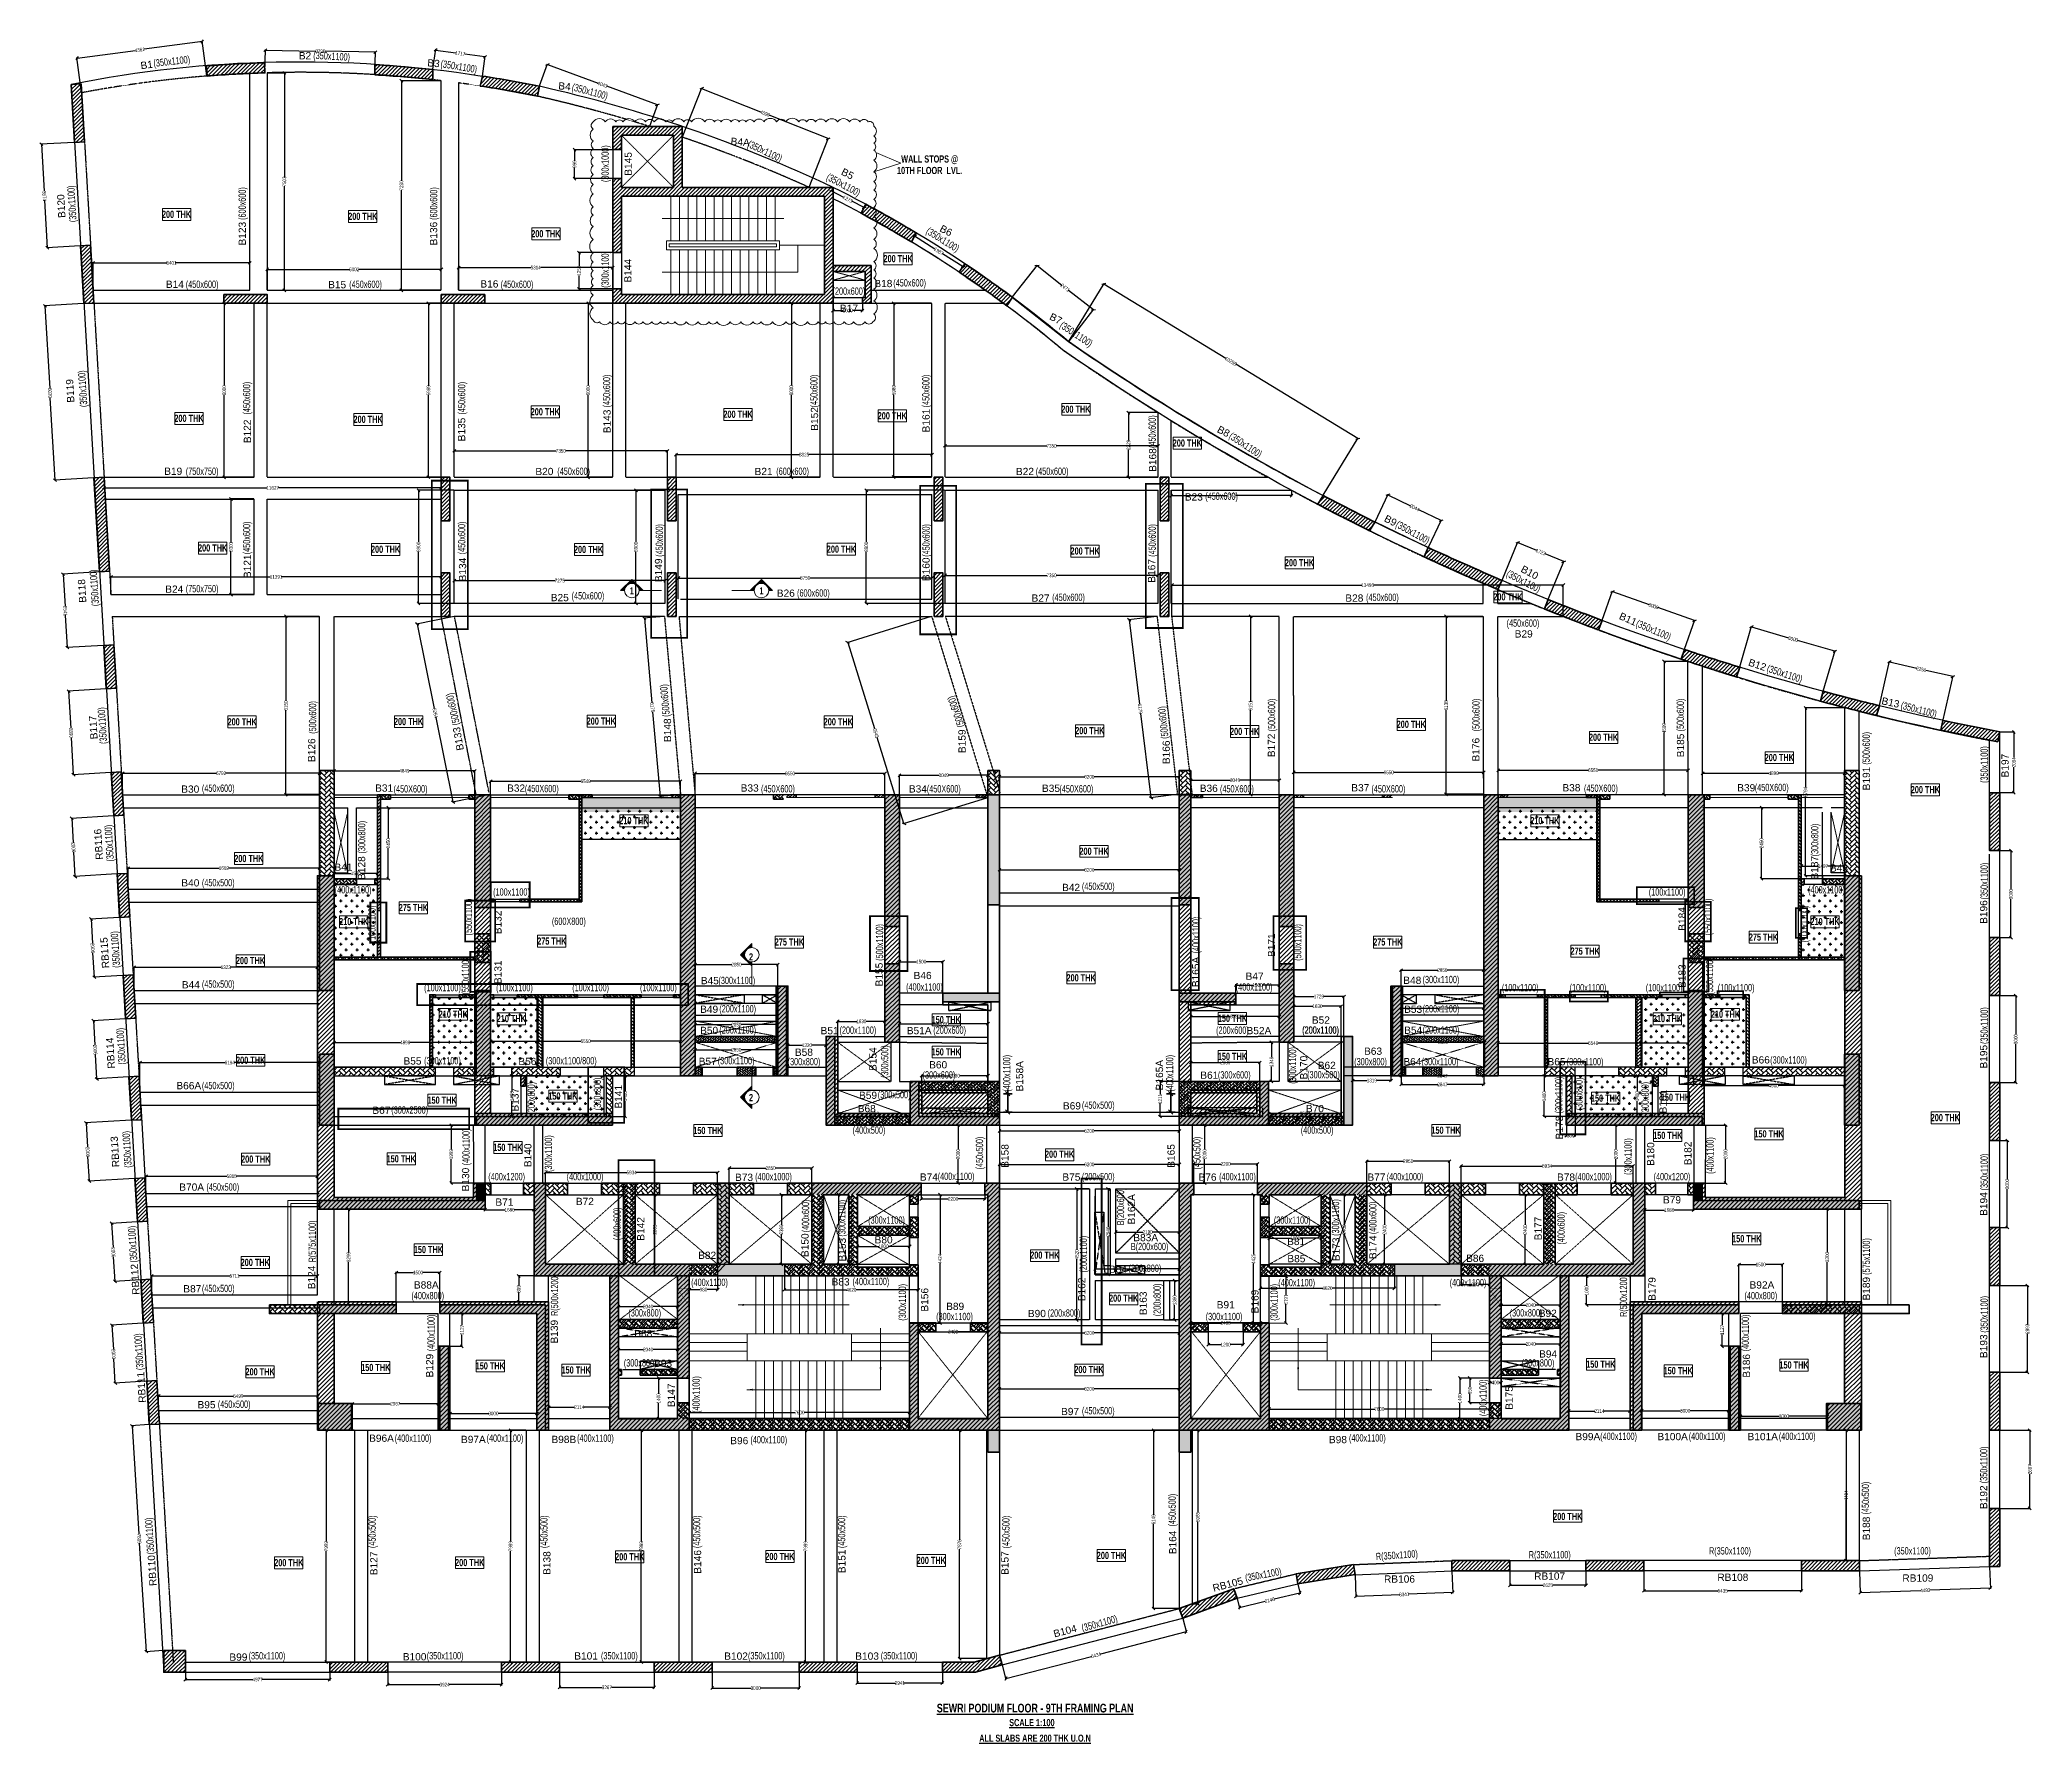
# Model space of a CAD drawing. Header units: millimetres. Extents: x 18542 to 87256, y 14692 to 73451.
import ezdxf
from ezdxf.enums import TextEntityAlignment as Align

# ---------------------------------------------------------------- set-up
doc = ezdxf.new("R2010")
doc.units = ezdxf.units.MM
doc.linetypes.add('HIDDEN', pattern=[0.375, 0.25, -0.125])
for name, color, linetype, lineweight in [('A-ANNO-DIMS', 8, 'Continuous', 15), ('A-DETL-MISC', 35, 'Continuous', 15), ('A-FLOR-IDEN', 11, 'Continuous', 9), ('A-HIDD-ABVE', 8, 'HIDDEN', 20), ('G-ANNO-SYMB', 1, 'Continuous', 9), ('S-BEAM-IDEN', 2, 'Continuous', 9), ('S-COLS', 5, 'Continuous', 35), ('S-WALL', 4, 'Continuous', 18)]:
    doc.layers.add(name, color=color, linetype=linetype, lineweight=lineweight)
for name, color, linetype in [('Beam Nos', 7, 'Continuous'), ('changes', 7, 'Continuous'), ('CUTOUT', 4, 'Continuous'), ('G-ANNO-TEXT', 231, 'Continuous'), ('S-BEAM', 7, 'Continuous'), ('S-COL HATCH', 9, 'Continuous'), ('S-CUTOUT', 1, 'Continuous'), ('S-DIM', 7, 'Continuous'), ('SUNK SLAB', 8, 'Continuous')]:
    doc.layers.add(name, color=color, linetype=linetype)
doc.styles.add('Dim.s & Anno.(Misc.)', font='ARIALN.TTF')
doc.styles.add('SC-BBS1', font='SansSerif')
doc.styles.add('SOBHA', font='swisscl.ttf')
doc.styles.add('sobha.sed', font='swisscl.ttf')
doc.styles.add('Swis721 LtCn BT', font='swisscl.ttf', dxfattribs={"width": 0.9, "height": 233.355162})
doc.styles.add('Swis721 LtCn BT_2', font='swisscl.ttf', dxfattribs={"height": 244.992296})
doc.styles.add('Swis721 LtCn BT_B', font='', dxfattribs={"width": 0.9, "height": 246.918336})
doc.styles.get('Swis721 LtCn BT_B').set_extended_font_data('Swis721 LtCn BT', bold=True)
doc.dimstyles.new('A-GFC-100', dxfattribs={"dimscale": 100, "dimtxt": 1.75, "dimasz": 1.5, "dimexe": 1.5, "dimexo": 0, "dimgap": 1, "dimtad": 1, "dimdsep": 46, "dimtxsty": 'Dim.s & Anno.(Misc.)', "dimblk": 'ARCHTICK', "dimcen": 0, "dimdle": 1.5, "dimclrd": 256, "dimclre": 8, "dimclrt": 6, "dimazin": 2, "dimtfac": 1, "dimtix": 1, "dimtmove": 2, "dimatfit": 3, "dimfxl": 1, "dimtolj": 1, "dimlwd": -1, "dimlwe": 9, "dimarcsym": 0})
doc.dimstyles.new('S-100', dxfattribs={"dimscale": 100, "dimtxt": 2.5, "dimasz": 1.5, "dimexe": 1.5, "dimexo": 1.5, "dimgap": 0.1, "dimtad": 0, "dimdec": 0, "dimrnd": 0.0005, "dimzin": 0, "dimdsep": 46, "dimtxsty": 'SOBHA', "dimblk": 'OBLIQUE', "dimcen": 0.09, "dimclrd": 8, "dimclre": 8, "dimclrt": 6, "dimadec": 0, "dimazin": 0, "dimtfac": 1, "dimtdec": 0, "dimtofl": 0, "dimtmove": 0, "dimatfit": 3, "dimfxl": 1.5, "dimfxlon": 1, "dimtolj": 1, "dimtzin": 0, "dimlwd": -1, "dimlwe": -1, "dimarcsym": 0})
doc.dimstyles.new('S-50', dxfattribs={"dimscale": 50, "dimtxt": 2.5, "dimasz": 2, "dimexe": 0.5, "dimexo": 0.25, "dimgap": 0.25, "dimtad": 0, "dimdec": 0, "dimrnd": 0.0005, "dimzin": 0, "dimdsep": 46, "dimtxsty": 'sobha.sed', "dimblk": 'OBLIQUE', "dimcen": 0.09, "dimclrd": 8, "dimclre": 8, "dimclrt": 6, "dimadec": 0, "dimazin": 0, "dimtfac": 1, "dimtdec": 0, "dimtofl": 0, "dimtmove": 2, "dimatfit": 3, "dimfxl": 0.18, "dimtolj": 1, "dimtzin": 0, "dimlwd": -1, "dimlwe": -1, "dimarcsym": 0})
pattern_1 = [(45, (-31699446.87, 20890861.25), (-75.1300955, 75.1300955), [])]
pattern_2 = [(45, (-31794446.86, 20734809.75), (0, 169.7056275), [360, -120]), (135, (-31794362, 20734894.6), (1e-14, 169.7056275), [360, -120])]
pattern_3 = [(45, (-31794446.86, 20682880.75), (0, 169.7056275), [360, -120]), (135, (-31794362, 20682965.6), (1e-14, 169.7056275), [360, -120])]
pattern_4 = [(45, (-31802317.5, 20729084.55), (0, 169.7056275), [360, -120]), (135, (-31802232.65, 20729169.4), (1e-14, 169.7056275), [360, -120])]
pattern_5 = [(45, (-31802317.5, 20729084.55), (0, 113.13708499), [240, -80]), (135, (-31802260.93, 20729141.12), (9e-15, 113.13708499), [240, -80])]
pattern_6 = [(45, (-31802317.5, 20677155.55), (0, 169.7056275), [360, -120]), (135, (-31802232.65, 20677240.4), (1e-14, 169.7056275), [360, -120])]
pattern_7 = [(45, (-31365336.03, 20949949.553), (0, 84.85281374), [180, -60]), (135, (-31365293.6, 20949991.98), (7e-15, 84.85281374), [180, -60])]
pattern_8 = [(45, (-31365336.03, 20948789.553), (0, 84.85281374), [180, -60]), (135, (-31365293.6, 20948831.98), (7e-15, 84.85281374), [180, -60])]
pattern_9 = [(45, (-31364586.025, 20948789.55), (0, 84.85281374), [180, -60]), (135, (-31364543.6, 20948831.98), (7e-15, 84.85281374), [180, -60])]
pattern_10 = [(45, (-31367286.02, 20948789.55), (0, 84.85281374), [180, -60]), (135, (-31367243.596, 20948831.98), (7e-15, 84.85281374), [180, -60])]
pattern_11 = [(45, (-15037.47, -17858.63), (0, 107.76307), [228.6, -76.2]), (135, (-14983.584, -17804.75), (7e-15, 107.76307), [228.6, -76.2])]
pattern_12 = [(45, (-18086.774, -17858.63), (0, 107.76307), [228.6, -76.2]), (135, (-18032.89, -17804.745), (7e-15, 107.76307), [228.6, -76.2])]
pattern_13 = [(45, (-15037.89, -17858.63), (0, 107.76307), [228.6, -76.2]), (135, (-14984.01, -17804.744), (7e-15, 107.76307), [228.6, -76.2])]
pattern_14 = [(45, (-31618808, 20746156.34), (0, 169.7056275), [360, -120]), (135, (-31618723.15, 20746241.2), (1e-14, 169.7056275), [360, -120])]
pattern_15 = [(45, (-31682274.25, 21473233.52), (-75.1300955, 75.1300955), [])]
pattern_16 = [(45, (-31199541.81, 20886566.64), (-66.29126074, 66.29126074), [])]
pattern_17 = [(45, (-31327027.31, 20915235.64), (-66.29126074, 66.29126074), [])]
pattern_18 = [(360, (-31325997.91, 21142375.94), (187.5, 187.5), [93.75, -281.25]), (90, (-31325951.04, 21142329.07), (-187.5, 187.5), [93.75, -281.25])]
pattern_19 = [(45, (-31766331.42, 20760295.32), (3e-14, 113.13708499), [240, -80]), (135, (-31766274.855, 20760351.885), (4e-14, 113.13708499), [240, -80])]
pattern_20 = [(360, (-31325995.27, 21142375.94), (187.5, 187.5), [93.75, -281.25]), (90, (-31325948.4, 21142329.07), (-187.5, 187.5), [93.75, -281.25])]
pattern_21 = [(45, (-31766328.79, 20760295.32), (3e-14, 113.13708499), [240, -80]), (135, (-31766272.22, 20760351.885), (4e-14, 113.13708499), [240, -80])]

msp = doc.modelspace()

# ---------------------------------------------------------------- texts
at = {"layer": 'A-FLOR-IDEN', "color": 1, "attachment_point": 2, "line_spacing_factor": 0.964267, "style": 'Swis721 LtCn BT_B'}
for s, insert, char_height, width in [('WALL STOPS @ \\P10TH FLOOR  LVL.', (49232.1, 69464.8), 246.918, 3733.482), ('200 THK', (23256.6, 67556.3), 246.92, 1155), ('200 THK', (23256.6, 67556.3), 246.92, 1155), ('200 THK', (29680.6, 67486.3), 246.92, 1155), ('200 THK', (29680.6, 67486.3), 246.92, 1155), ('200 THK', (35994.6, 66886.3), 246.92, 1155), ('200 THK', (35994.6, 66886.3), 246.92, 1155), ('200 THK', (48143.6, 66027.3), 246.92, 1155), ('200 THK', (48143.6, 66027.3), 246.92, 1155), ('200 THK', (23685.6, 60518.3), 246.92, 1155), ('200 THK', (23685.6, 60518.3), 246.92, 1155), ('200 THK', (29863.6, 60484.3), 246.92, 1155), ('200 THK', (29863.6, 60484.3), 246.92, 1155), ('200 THK', (35975.1, 60745.3), 246.92, 1155), ('200 THK', (35975.1, 60745.3), 246.92, 1155), ('200 THK', (42621.6, 60658.5), 246.92, 1155), ('200 THK', (42621.6, 60658.5), 246.92, 1155), ('200 THK', (47943.1, 60607), 246.92, 1155), ('200 THK', (47943.1, 60607), 246.92, 1155), ('200 THK', (54275.6, 60833.3), 246.92, 1155), ('200 THK', (54275.6, 60833.3), 246.92, 1155), ('200 THK', (58118.6, 59665.8), 246.92, 1155), ('200 THK', (24502.8, 56047), 246.92, 1155), ('200 THK', (24502.8, 56047), 246.92, 1155), ('200 THK', (30467.6, 56001.8), 246.92, 1155), ('200 THK', (30467.6, 56001.8), 246.92, 1155), ('200 THK', (37467.1, 55994.8), 246.92, 1155), ('200 THK', (37467.1, 55994.8), 246.92, 1155), ('200 THK', (46187.6, 56004.8), 246.92, 1155), ('200 THK', (46187.6, 56004.8), 246.92, 1155), ('200 THK', (54593.1, 55941.3), 246.92, 1155), ('200 THK', (54593.1, 55941.3), 246.92, 1155), ('200 THK', (61985.6, 55536.8), 246.92, 1155), ('200 THK', (61985.6, 55536.8), 246.92, 1155), ('200 THK', (69176.6, 54359.3), 246.92, 1155), ('200 THK', (69176.6, 54359.3), 246.92, 1155), ('200 THK', (25520.1, 50048.3), 246.92, 1155), ('200 THK', (25520.1, 50048.3), 246.92, 1155), ('200 THK', (31259.1, 50057.3), 246.92, 1155), ('200 THK', (31259.1, 50057.3), 246.92, 1155), ('200 THK', (37906.1, 50074.3), 246.92, 1155), ('200 THK', (37906.1, 50074.3), 246.92, 1155), ('200 THK', (46081.1, 50049.8), 246.92, 1155), ('200 THK', (46081.1, 50049.8), 246.92, 1155), ('200 THK', (54755.1, 49745.8), 246.92, 1155), ('200 THK', (54755.1, 49745.8), 246.92, 1155), ('200 THK', (60095.6, 49716.3), 246.92, 1155), ('200 THK', (60095.6, 49716.3), 246.92, 1155), ('200 THK', (65842.6, 49962.8), 246.92, 1155), ('200 THK', (65842.6, 49962.8), 246.92, 1155), ('200 THK', (72474.6, 49516.3), 246.92, 1155), ('200 THK', (72474.6, 49516.3), 246.92, 1155), ('200 THK', (78535.6, 48816.8), 246.92, 1155), ('200 THK', (78535.6, 48816.8), 246.92, 1155), ('200 THK', (83572.6, 47709.8), 246.92, 1155), ('200 THK', (83572.6, 47709.8), 246.92, 1155), ('210 THK', (39031.6, 46641.2, 0), 246.92, 1155), ('210 THK', (70449.9, 46641.2, 0), 246.92, 1155), ('200 THK', (54900.8, 45584.1), 246.92, 1155), ('200 THK', (25750.2, 45333.2), 246.92, 1155), ('275 THK', (31426.2, 43640.3), 246.92, 1155), ('210 THK', (29369.1, 43157.7, 0), 246.92, 1155), ('275 THK', (77988.5, 42620.3), 246.92, 1155), ('210 THK', (80112.4, 43157.7, 0), 246.92, 1155), ('275 THK', (36199.6, 42485), 246.92, 1155), ('275 THK', (44392.8, 42454.5), 246.92, 1155), ('275 THK', (65032.9, 42454.5), 246.92, 1155), ('275 THK', (71839.4, 42138.7), 246.92, 1155), ('200 THK', (25806.7, 41813.6), 246.92, 1155), ('200 THK', (54455.4, 41217.3), 246.92, 1155), ('210 THK', (32802.6, 39961.1, 0), 246.92, 1155), ('210 THK', (76679, 39961.1, 0), 246.92, 1155), ('210 THK', (34803.4, 39811.1, 0), 246.92, 1155), ('150 THK', (49803.5, 39774.2), 246.92, 1155), ('150 THK', (59674.4, 39822.3), 246.92, 1155), ('210 THK', (74678.1, 39811.1, 0), 246.92, 1155), ('150 THK', (49803.5, 38663.1), 246.92, 1155), ('150 THK', (59674.4, 38507.7), 246.92, 1155), ('200 THK', (25814.2, 38375.1), 246.92, 1155), ('150 THK', (36583, 37139.4), 246.92, 1155), ('150 THK', (32415, 36996.9, 0), 246.92, 1155), ('150 THK', (72543.7, 37065.5, 0), 246.92, 1155), ('150 THK', (74953.1, 37097.6, 0), 246.92, 1155), ('150 THK', (41583.3, 35950.4), 246.92, 1155), ('150 THK', (67040, 35960.7), 246.92, 1155), ('150 THK', (74689.2, 35781.3, 0), 246.92, 1155), ('150 THK', (78180.7, 35835), 246.92, 1155), ('200 THK', (84261.2, 36394.9), 246.92, 1155), ('150 THK', (34684.9, 35368.1, 0), 246.92, 1155), ('200 THK', (53714, 35132.9), 246.92, 1155), ('200 THK', (25987.7, 34963.1), 246.92, 1155), ('150 THK', (31005.4, 34975.3), 246.92, 1155), ('150 THK', (31943.5, 31844.5), 246.92, 1155), ('200 THK', (53203.5, 31650.3), 246.92, 1155), ('150 THK', (77411.7, 32219.2), 246.92, 1155), ('200 THK', (25972.2, 31399.9), 246.92, 1155), ('200 THK', (55923.5, 30165.8), 246.92, 1155), ('200 THK', (26138.2, 27627.9), 246.92, 1155), ('150 THK', (30127.9, 27774.8), 246.92, 1155), ('150 THK', (34077.4, 27831.1), 246.92, 1155), ('150 THK', (37039.5, 27690.2), 246.92, 1155), ('200 THK', (54726.3, 27705.4), 246.92, 1155), ('150 THK', (72379.4, 27888.5), 246.92, 1155), ('150 THK', (75049.2, 27665.4), 246.92, 1155), ('150 THK', (79043, 27862.2), 246.92, 1155), ('200 THK', (71239.5, 22634.8), 246.92, 1155), ('200 THK', (27128.8, 21042.7), 246.92, 1155), ('200 THK', (33368.6, 21046.4), 246.92, 1155), ('200 THK', (38887.9, 21246.9), 246.92, 1155), ('200 THK', (44067.9, 21254.9), 246.92, 1155), ('200 THK', (49287.9, 21120.4), 246.92, 1155), ('200 THK', (55499.3, 21290.3), 246.92, 1155)]:
    msp.add_mtext(s, dxfattribs=dict(at, insert=insert, char_height=char_height, width=width))
at = {"layer": 'Beam Nos', "color": 3, "style": 'SC-BBS1'}
for s, p in [('B2', (27687.6, 72704.9, 0)), ('B14', (23199.6, 64818.4, 0)), ('B15', (28796.1, 64805.9, 0)), ('B16', (34047.6, 64830.4, 0)), ('B18', (47635.1, 64845.4, 0)), ('B17', (46450.1, 63988.9, 0)), ('B19', (23143.1, 58368.4, 0)), ('B20', (35944.2, 58361.5)), ('B21', (43504.2, 58361.5)), ('B22', (52518.7, 58361.5)), ('B23', (58343.7, 57483.1)), ('B24', (23178.7, 54301)), ('B25', (36473.7, 54011.6)), ('B26', (44270.2, 54163.1)), ('B27', (53057.2, 53994.6)), ('B28', (63879.5, 53994.6)), ('B29', (69720.5, 52757.1)), ('B30', (23731, 47404.1)), ('B31', (30416, 47440.1)), ('B32', (34968.5, 47438.1)), ('B33', (43024.5, 47442.6)), ('B34', (48826.5, 47410.6)), ('B35', (53416.5, 47431.6)), ('B36', (58858.5, 47432.1)), ('B37', (64085, 47450.6)), ('B38', (71366, 47450.6)), ('B39', (77395.5, 47450.6)), ('B41', (29013.2, 44710.8)), ('B43', (80594.5, 44680)), ('B40', (23733, 44170.1)), ('B42', (54109, 44011.5)), ('B46', (48989.2, 40974.5)), ('B47', (60438.7, 40949.5)), ('B44', (23748.7, 40654)), ('B45', (41650.2, 40797)), ('B48', (65877.7, 40808)), ('B49', (41625.2, 39809.5)), ('B53', (65905.5, 39810.2)), ('B50', (41625.2, 39079.5)), ('B51', (45781.7, 39071.5)), ('B51A', (48870.6, 39071.5)), ('B52A', (60587.8, 39071.5)), ('B52', (62724.5, 39437.8)), ('B54', (65907.8, 39086.3)), ('B58', (44894.9, 38326.7)), ('B63', (64524.5, 38363.6)), ('B55', (31394.3, 38025.8)), ('B56', (35357.7, 38010.8)), ('B57', (41576.7, 38011.6, 0)), ('B60', (49524.7, 37894.1)), ('B61', (58876.7, 37534.8)), ('B62', (62929, 37874.3)), ('B64', (65881.5, 38001)), ('B65', (70852, 38000.3)), ('B66', (77898.8, 38062.8, 0)), ('B66A', (23679.1, 37173.9)), ('B59', (47106.2, 36841.1)), ('B67', (30321.5, 36326.3)), ('B68', (47062, 36382.4)), ('B69', (54138.5, 36477.4)), ('B70', (62518.5, 36382.4)), ('B70A', (23778.8, 33675.1)), ('B73', (42829.2, 34011.5)), ('B74', (49206.2, 34022.5)), ('B75', (54120.2, 34022.5)), ('B76', (58815.7, 34019)), ('B77', (64640.7, 34019)), ('B78', (71179.7, 34019)), ('B71', (34564.6, 33158.1)), ('B72', (37339.6, 33180.6)), ('B79', (74834.2, 33235.6)), ('B82', (41557.4, 31321.3)), ('B80', (47644.2, 31856.6)), ('B83A', (56682.9, 31932.3)), ('B81', (61873, 31799.1)), ('B84', (55726.1, 30842.1)), ('B85', (61880.2, 31207.6)), ('B86', (68044.9, 31217.1)), ('B87', (23801.7, 30167.2)), ('B88A', (31871.3, 30299.3, 0)), ('B83', (46159.7, 30405.1)), ('B92A', (77936.9, 30299.3)), ('B89', (50111.6, 29560.4)), ('B90', (52930.1, 29313.7, 0)), ('B91', (59442.6, 29615.3, 0)), ('B92', (70551.4, 29321.3, 0)), ('B88', (39355.2, 28622.7)), ('B94', (70560.4, 27918.2, 0)), ('B93', (40038.1, 27596.9, 0)), ('B95', (24291.9, 26168.5, 0)), ('B97', (54073.9, 25933.5, 0)), ('B96A', (30326, 25011.8, 0)), ('B97A', (33494.5, 24970.7, 0)), ('B98B', (36613.9, 24970.7, 0)), ('B96', (42664.9, 24929.5, 0)), ('B98', (63313.4, 24964.8, 0)), ('B99A', (71933.3, 25067.9, 0)), ('B100A', (74856.2, 25067.9, 0)), ('B101A', (77964.7, 25067.9, 0)), ('B99', (25390.4, 17461.7, 0)), ('B100', (31467.9, 17474.2, 0)), ('B101', (37383.5, 17501.2, 0)), ('B102', (42555.7, 17495.7, 0)), ('B103', (47073.9, 17495.7, 0))]:
    msp.add_text(s, height=250, dxfattribs=at).set_placement(p, align=Align.BOTTOM_CENTER)
for s, rotation, p in [('B1', 7.549164, (22253.9, 72389.3)), ('B3', 355.133948, (32105.3, 72446.5, 0)), ('B4', 355.133948, (36622.5, 71651.5, 0)), ('B145', 90, (39033.2, 69172, 0)), ('B4A', 355.133948, (42680.8, 69730, 0)), ('B5', 332.64829, (46309.3, 68651.4, 0)), ('B123', 90, (25724.1, 66765)), ('B136', 90, (32321.7, 66767.3, 0)), ('B6', 332.64829, (49707.7, 66694.1)), ('B144', 90, (39023.3, 65486.3)), ('B7', 332.64829, (53492, 63655.6, 0)), ('B143', 90, (38303.6, 60286.8)), ('B152', 90, (45459.2, 60373.8, 0)), ('B161', 90, (49305.5, 60318.2, 0)), ('B122', 90, (25899.5, 59944.4)), ('B135', 90, (33289.3, 60008.2, 0)), ('B8', 332.64829, (59276.3, 59765.9, 0)), ('B168', 90, (57122.1, 58955.4, 0)), ('B9', 332.64829, (65036.9, 56690.1, 0)), ('B121', 90, (25899.5, 55290.8)), ('B134', 90, (33321, 55175.6, 0)), ('B149', 90, (40079, 55151.5, 0)), ('B160', 90, (49305.5, 55186.7, 0)), ('B167', 90, (57087.9, 55132.5, 0)), ('B10', 331.961303, (69833.3, 54902.1)), ('B11', 335.988913, (73237.8, 53287.1)), ('B12', 341.267559, (77714.6, 51702.5)), ('B13', 347.635051, (82330.2, 50397.2, 0)), ('B133', 99.963771, (33172.7, 49372.7, 0)), ('B148', 90, (40389, 49635, 0)), ('B159', 90, (50547.9, 49255.6, 0)), ('B172', 90, (61216.2, 49111.1)), ('B185', 90, (75328.5, 49107.9)), ('B126', 90, (28115.4, 48946.2)), ('B166', 90, (57589.7, 48872.8, 0)), ('B176', 90, (68269.2, 48965.1, 0)), ('B191', 90, (81737.6, 47968.9, 0)), ('B128', 90, (29837.7, 44879.4)), ('B187', 90, (79951.7, 44890.4, 0)), ('B132', 90, (34542.1, 43004.1, 0)), ('B184', 90, (75382.8, 43126.1)), ('B171', 90, (61221.5, 42219.9)), ('B131', 90, (34542.1, 41286.3, 0)), ('B155', 90, (47687.2, 41207.7, 0)), ('B165A', 90, (58607.1, 41295.6, 0)), ('B183', 90, (75382.8, 41154)), ('B154', 90, (47474.1, 38287.4)), ('B158A', 90, (52532.6, 37697.7, 0)), ('B165A', 90, (57357.3, 37736.5, 0)), ('B170', 90, (62332.8, 37998.2)), ('B137', 90, (35130.4, 36888.7)), ('B141', 90, (38696, 36991.1)), ('B181', 90, (74724.4, 36825.6)), ('B178', 90, (71149.4, 35928.8)), ('B140', 90, (35574.2, 34970.3)), ('B158', 90, (52028.3, 34949.4, 0)), ('B165', 90, (57757.5, 34949.2, 0)), ('B180', 90, (74297.8, 35012.8)), ('B182', 90, (75583.2, 35036)), ('B130', 90, (33424.4, 34134.9, 0)), ('B142', 90, (39465.9, 32433.4)), ('B177', 90, (70415.7, 32446.1)), ('B150', 90, (45131.3, 31870.5, 0)), ('B153', 90, (46416.9, 31715.7, 0)), ('B173', 90, (63446.7, 31727.6)), ('B174', 90, (64716.5, 31799.7)), ('B124', 90, (28115.4, 30757.4)), ('B156', 90, (49258.4, 29986.2, 0)), ('B163', 90, (56795.3, 29865.4, 0)), ('B169', 90, (60651.5, 29926.7, 0)), ('B179', 90, (74344.7, 30360)), ('B189', 90, (81737.6, 30369, 0)), ('B139', 90, (36485.3, 28886.1)), ('B129', 90, (32186.7, 27715.7, 0)), ('B186', 90, (77601.3, 27708.7, 0)), ('B147', 90, (40518.9, 26689.9, 0)), ('B175', 90, (69417.2, 26602.8)), ('B164', 90, (57814, 21617.3, 0)), ('B188', 90, (81737.6, 22097.6, 0)), ('B146', 90, (41426.7, 20945.9, 0)), ('B151', 90, (46404.8, 20964.3, 0)), ('B127', 90, (30262.7, 20893)), ('B138', 90, (36229.3, 20904.7)), ('B157', 90, (52028.3, 20903.5, 0))]:
    msp.add_text(s, height=250, rotation=rotation, dxfattribs=at).set_placement(p, align=Align.BOTTOM_CENTER)
at = {"layer": 'Beam Nos', "style": 'SC-BBS1'}
for s, rotation, p in [('B120', 93.339, (19478.8, 67726.2, 0)), ('B119', 93.339, (19786.8, 61354.7, 0)), ('B118', 93.339, (20198.3, 54452.2, 0)), ('B117', 93.339, (20587.3, 49740.2, 0)), ('B197', 90, (86520.4, 48415.7, 0)), ('RB116', 93.339, (20763.3, 45712.2, 0)), ('B196', 90, (85782.8, 43362.6, 0)), ('RB115', 93.339, (20979.8, 41969.2, 0)), ('RB114', 93.339, (21175.8, 38508.2, 0)), ('B195', 90, (85782.8, 38371.9, 0)), ('RB113', 93.339, (21332.3, 35105.7, 0)), ('B194', 90, (85782.8, 33290.7, 0)), ('B162A', 90, (56390.5, 33107.8, 0)), ('RB112', 93.339, (22028.8, 30703.2, 0)), ('B162', 90, (54675.9, 30344.9, 0)), ('B193', 90, (85782.8, 28384.7, 0)), ('RB111', 93.339, (22246.1, 26979.2, 0)), ('B192', 90, (85782.8, 23176.1, 0)), ('RB110', 93.339, (22614.9, 20657.7, 0)), ('RB105', 14.57455, (59565.2, 19974.4, 0)), ('B104', 14.57455, (53951.7, 18367.4, 0))]:
    msp.add_text(s, height=250, rotation=rotation, dxfattribs=at).set_placement(p, align=Align.BOTTOM_CENTER)
for s, p in [('RB106', (65436.4, 20154.8, 0)), ('RB107', (70614.4, 20256.8, 0)), ('RB108', (76932.9, 20214.8, 0)), ('RB109', (83314.4, 20188.8, 0))]:
    msp.add_text(s, height=250, dxfattribs=at).set_placement(p, align=Align.BOTTOM_CENTER)
at = {"layer": 'G-ANNO-SYMB', "color": 5, "char_height": 246.9, "width": 330, "line_spacing_factor": 0.964267, "style": 'Swis721 LtCn BT_B'}
for s, insert, attachment_point in [('1', (38959.2, 54566.7), 2), ('1', (43430.6, 54566.7), 2), ('2', (43072, 41693.5), 8), ('2', (43072, 36837.4), 8)]:
    msp.add_mtext(s, dxfattribs=dict(at, insert=insert, attachment_point=attachment_point))
at = {"layer": 'G-ANNO-TEXT', "color": 6, "insert": (49479.1, 16051.9), "char_height": 300, "width": 6923.66, "attachment_point": 1, "line_spacing_factor": 0.971848, "style": 'Swis721 LtCn BT_2'}
msp.add_mtext('{\\fSwis721 LtCn BT|b1|i0|c0|p34;\\LSEWRI PODIUM FLOOR - 9TH FRAMING PLAN }', dxfattribs=at)
at = {"layer": 'G-ANNO-TEXT', "color": 1, "char_height": 244.992, "attachment_point": 1, "line_spacing_factor": 0.971848, "style": 'Swis721 LtCn BT_2'}
for s, insert, width in [('{\\fSwis721 LtCn BT|b1|i0|c0|p34;\\LSCALE 1:100}', (51977, 15524.3), 1551.037), ('{\\fSwis721 LtCn BT|b1|i0|c0|p34;\\LALL SLABS ARE 200 THK U.O.N}', (50942.7, 14985.9), 3728.693)]:
    msp.add_mtext(s, dxfattribs=dict(at, insert=insert, width=width))
at = {"layer": 'S-BEAM-IDEN', "color": 3, "style": 'Swis721 LtCn BT', "width": 0.8}
for s, rotation, p in [('(350x1100)', 6.479048, (22475.7, 72516.7)), ('(350x1100)', 356.840561, (27968.4, 72797.1)), ('(350x1100)', 350.685392, (32348.2, 72512)), ('(300x1000)', 90, (38163.4, 68546.1, 0)), ('(350x1100)', 331.79745, (45643.5, 68642.4)), ('(600x600)', 90, (25646.7, 67239.7)), ('(600x600)', 90, (32249.1, 67239.7, 0)), ('(300x1100)', 90, (38163.4, 64898.3, 0)), ('(350x1100)', 326.357118, (53691.6, 63543.7)), ('(450x600)', 90, (25797.1, 60526.4, 0)), ('(450x600)', 90, (33215.9, 60525.2)), ('(450x600)', 90, (38213.7, 60772.3, 0)), ('(450x600)', 90, (45363.7, 60772.3, 0)), ('(450x600)', 90, (49224.4, 60772.3, 0)), ('(450x600)', 90, (57031.4, 59370.9, 0)), ('(350x1100)', 326.357118, (59530.6, 59721.7)), ('(450x600)', 90, (25797.1, 55705.6, 0)), ('(450x600)', 90, (33215.9, 55704.4)), ('(450x600)', 90, (40031.4, 55619.4, 0)), ('(450x600)', 90, (49231.4, 55619.4, 0)), ('(450x600)', 90, (57031.4, 55619.4, 0)), ('(350x1100)', 331.043017, (65281.2, 56659.4)), ('(350x1100)', 332.517574, (69096.7, 54956.5)), ('(350x1100)', 336.769663, (73568, 53227.1)), ('(350x1100)', 341.716901, (78080.7, 51663.3)), ('(500x600)', 95.079556, (40274.4, 50108.2, 0)), ('(500x600)', 90, (28072.8, 49514.2)), ('(500x600)', 103.063954, (33034.3, 49839.7)), ('(500x600)', 109.177342, (50442.2, 49783.6, 0)), ('(500x600)', 96.261232, (57472.8, 49352.5, 0)), ('(500x600)', 90, (61147.6, 49595.6)), ('(500x600)', 90, (68197.6, 49595.6, 0)), ('(500x600)', 90, (75247.6, 49595.6)), ('(350x1100)', 345.468765, (82703.3, 50384.7)), ('(500x600)', 90, (81656.1, 48448.1)), ('(300x800)', 90, (29767.1, 45381.1)), ('(300x800)', 90, (79881.3, 45283.5)), ('(550x1100)', 90, (33449, 42558.8)), ('(550x1100)', 90, (76199.2, 42558.8)), ('(500x1100)', 90, (47627.4, 41682)), ('(400x1100)', 90, (58537.1, 41935.4)), ('(500x1100)', 90, (62049.2, 41682)), ('(550x1100)', 90, (33344.1, 40518.6)), ('(550x1100)', 90, (76254.1, 40518.6)), ('(300x500)', 90, (47804.4, 37637.9, 0)), ('(300x1100)', 90, (61872.4, 37439.6, 0)), ('(200x800)', 90, (35615.4, 36375)), ('(300x800)', 90, (37899, 36526.5, 0)), ('(300x1100)', 90, (71051.8, 36417.6)), ('(300x800)', 90, (71749.2, 36526.5, 0)), ('(200x800)', 90, (74032.8, 36375)), ('(400x1100)', 90, (33363.9, 34625)), ('(300x1100)', 90, (36207.1, 34395.9)), ('(450x500)', 90, (51075, 34484.3, 0)), ('(450x500)', 90, (58572.4, 34484.3, 0)), ('(300x1100)', 90, (73440.3, 34294.1)), ('(400x1100)', 90, (76272.6, 34329.5)), ('(400x600)', 90, (45075, 32314.7)), ('(300x1100)', 90, (46328.9, 32165.8)), ('(300x1100)', 90, (63354.5, 32192.6)), ('(400x600)', 90, (64640.6, 32251.7, 0)), ('R(575x1100)', 90, (28061.5, 31275.9)), ('(400x600)', 90, (38575, 32042.2)), ('(400x600)', 90, (71134.9, 31890.6, 0)), ('(575x1100)', 90, (81660.8, 30847.3, 0)), ('R(500x1200)', 90, (36418.9, 29427.7)), ('(300x1100)', 90, (48413.5, 29266.7, 0)), ('(200x800)', 90, (57202.1, 29420)), ('(300x1100)', 90, (61233.9, 29266.7, 0)), ('R(500x1200)', 90, (73285.8, 29396.8)), ('(400x1100)', 90, (32160.5, 28209.6)), ('(400x1100)', 90, (77486.9, 28209.6)), ('(400x1100)', 90, (41301.5, 26086.1)), ('(400x1100)', 90, (68440.2, 25974.8)), ('(450x500)', 90, (81631.4, 22582.9)), ('(450x500)', 90, (57719.5, 22167.4)), ('(450x500)', 90, (30127.9, 21422.1)), ('(450x500)', 90, (36052, 21422.1, 0)), ('(450x500)', 90, (41318.8, 21422.1)), ('(450x500)', 90, (46318.8, 21422.1)), ('(450x500)', 90, (51986, 21411.2))]:
    msp.add_text(s, height=250, rotation=rotation, dxfattribs=at).set_placement(p)
at = {"layer": 'S-BEAM-IDEN', "style": 'Swis721 LtCn BT', "width": 0.8}
for s, rotation, p in [('(350x1100)', 345.05471, (36871.2, 71714.2)), ('(350x1100)', 334.756045, (42925.5, 69768.4)), ('(350x1100)', 93.604421, (19810.5, 67169.7, 0)), ('(350x1100)', 327.983375, (49079.8, 66787.4)), ('(350x1100)', 93.604421, (20182.7, 60790, 0)), ('(350x1100)', 93.604421, (20583.4, 53922.4, 0)), ('(350x1100)', 93.604421, (20860.7, 49168.8, 0)), ('(350x1100)', 90, (85725.6, 47817.1)), ('(350x1100)', 93.604421, (21097.3, 45113.1, 0)), ('(350x1100)', 90, (85725.6, 43796.3)), ('(100x1100)', 90, (30122.4, 42316.9)), ('(100x1100)', 90, (79525.8, 42316.9)), ('(350x1100)', 93.604421, (21311.2, 41447.4, 0)), ('(350x1100)', 90, (85725.6, 38811.9)), ('(350x1100)', 93.604421, (21506.1, 38107.1, 0)), ('(350x1100)', 93.604421, (21713.5, 34551.5, 0)), ('(350x1100)', 90, (85725.6, 33759.1)), ('B(200x600)', 90, (55938.8, 32557.7)), ('(350x1100)', 93.604421, (21907.9, 31279.9, 0)), ('(200x1100)', 90, (54657, 30927.1)), ('B(200x600)', 360, (56170.8, 31700.2, 0)), ('(350x1100)', 90, (85725.6, 28852.6)), ('(350x1100)', 93.604421, (22120.9, 27569.4, 0)), ('(400x1100)', 360, (30783.5, 25088.8, 0)), ('(400x1100)', 360, (33952.2, 25088.8, 0)), ('(400x1100)', 360, (37071.6, 25088.8, 0)), ('(400x1100)', 360, (72360.3, 25154.8, 0)), ('(400x1100)', 360, (75412.5, 25154.8, 0)), ('(400x1100)', 360, (78521, 25154.8, 0)), ('(350x1100)', 90, (85711.6, 23658.1, 0)), ('(350x1100)', 93.604421, (22491.6, 21215.4, 0)), ('R(350x1100)', 4.137548, (64631.9, 21003.4, 0)), ('(350x1100)', 10.788367, (60138.3, 20266.8)), ('(350x1100)', 15.483236, (54510.5, 18537))]:
    msp.add_text(s, height=250, rotation=rotation, dxfattribs=at).set_placement(p)
at = {"layer": 'S-BEAM-IDEN', "color": 3, "style": 'Swis721 LtCn BT', "width": 0.8}
for s, p in [('(450x600)', (23576, 64894.9)), ('(450x600)', (29213.7, 64894.9)), ('(450x600)', (34436.1, 64894.9)), ('(200x600)', (45883.3, 64657.7, 0)), ('(450x600)', (47978.2, 64943, 0)), ('(750x750)', (23576, 58444.9)), ('(450x600)', (36390.4, 58444.9)), ('(600x600)', (43942.1, 58444.9)), ('(450x600)', (52892.1, 58444.9)), ('(450x600)', (58736.7, 57584.4)), ('(750x750)', (23576, 54394.9)), ('(450x600)', (36882.9, 54147.6)), ('(600x600)', (44657.9, 54244.9)), ('(450x600)', (53458.8, 54094.9)), ('(450x600)', (64283.1, 54094.9)), ('(450x600)', (69131.6, 53204.9)), ('(450x600)', (24133, 47510.6)), ('(450X600) ', (30743.9, 47487.5, 0)), ('(450X600) ', (35269.7, 47497.9, 0)), ('(450X600) ', (43415.5, 47489.1, 0)), ('(450X600) ', (49135.2, 47489.1, 0)), ('(450X600) ', (53707.9, 47489.1, 0)), ('(450X600) ', (59245.8, 47489.1, 0)), ('(450X600) ', (64468.8, 47489.1, 0)), ('(450X600)', (71799.7, 47510.2, 0)), ('(450X600)', (77690.5, 47535.6, 0)), ('(450x500)', (24133, 44253.1)), ('(400x1100)', (28714.4, 44006.1)), ('(450x500)', (54484.2, 44126.5)), ('(400x1100)', (79529.1, 44006.1)), ('(450x500)', (24133, 40753.1)), ('(300x1100)', (41948.1, 40878.2)), ('(400x1100)', (48419.3, 40653.7, 0)), ('(400x1100)', (59790.4, 40653.7, 0)), ('(300x1100)', (66232.7, 40910.2)), ('(200x1100)', (41977.8, 39901, 0)), ('(200x1100)', (66232.7, 39900.2, 0)), ('(200x1100)', (41977.8, 39171, 0)), ('(200x1100)', (46123.2, 39163.7, 0)), ('(200x600)', (49357.9, 39163.7, 0)), ('(200x600)', (59111.1, 39163.7, 0)), ('(200x1100)', (62078.3, 39170.2)), ('(200x1100)', (62086.5, 39163.7, 0)), ('(200x1100)', (66232.7, 39170.2, 0)), ('(300x1100)', (31796.3, 38110.2)), ('(300x1100/800)', (35994, 38110.2)), ('(300x1100)', (41923.8, 38111)), ('(300x800)', (44333.9, 38078.2)), ('(300x600)', (48989.2, 37620.9)), ('(300x600)', (59175.3, 37620.9)), ('(300x500)', (62250.5, 37626.7, 0)), ('(300x800)', (63875.8, 38078.2)), ('(300x1100)', (66201.2, 38078.2)), ('(300x1100)', (71202.7, 38078.2)), ('(300x1100)', (78222.2, 38135.2)), ('(450x500)', (24133, 37253.1)), ('(300x500)', (47444.1, 36939.8)), ('(300x2500)', (30665.2, 36410.2, 0)), ('(450x500)', (54484.2, 36576.5)), ('(400x500)', (46575.9, 35716.5)), ('(400x500)', (62032.4, 35716.5)), ('(400x1200)', (34009.3, 34111)), ('(400x1000)', (36713.7, 34111)), ('(400x1000)', (43213.7, 34111)), ('(400x1100)', (49510.7, 34122)), ('(200x500)', (54484.2, 34111)), ('(400x1100)', (59215.9, 34111)), ('(400x1000)', (64995.9, 34111)), ('(400x1000)', (71495.9, 34111)), ('(400x1200)', (74200.3, 34111)), ('(450x500)', (24289, 33753.1)), ('(300x1100)', (47111.4, 32610.9)), ('(300x1100)', (61103.6, 32610.9)), ('(200x800)', (56092.6, 30950.9)), ('(450x500)', (24133, 30253.1)), ('(400x800)', (31357.6, 30007.5, 0)), ('(400x1100)', (41006.7, 30464.8)), ('(400x1100)', (46572.6, 30493.6)), ('(400x1100)', (61257, 30454.4)), ('(400x1100)', (67166.7, 30454.4)), ('(300x800)', (38841.5, 29411)), ('(300x1100)', (49457.5, 29285.8)), ('(200x800)', (53302.7, 29407.2)), ('(300x1100)', (58752.2, 29285.8)), ('(300x800)', (69237.8, 29411)), ('(300x800)', (38683.5, 27685.8)), ('(300x800)', (69651.5, 27685.8)), ('(450x500)', (24681.5, 26260.6)), ('(450x500)', (54484.2, 26035.8)), ('(400x1100)', (43049.6, 25036)), ('(400x1100)', (63694.5, 25097.4)), ('(350x1100)', (25742.4, 17583.1)), ('(350x1100)', (31886.9, 17583.1)), ('(350x1100)', (37896.6, 17583.1)), ('(350x1100)', (42966.7, 17583.1)), ('(350x1100)', (47546.4, 17583.1))]:
    msp.add_text(s, height=250, dxfattribs=at).set_placement(p)
at = {"layer": 'S-BEAM-IDEN', "style": 'Swis721 LtCn BT', "width": 0.8}
for s, p in [('(100x1100)', (34176.6, 43930.5)), ('(100x1100)', (74033.9, 43930.5)), ('(600X800)', (36204.5, 42919, 0)), ('(100x1100)', (31796.3, 40630.5)), ('(100x1100)', (34279.8, 40630.5)), ('(100x1100)', (36905.8, 40630.5)), ('(100x1100)', (39242.6, 40630.5)), ('(100x1100)', (68967.9, 40630.5)), ('(100x1100)', (71304.7, 40630.5)), ('(100x1100)', (73930.7, 40630.5)), ('(100x1100)', (76414.2, 40630.5)), ('(400x800)', (77336, 30007.5, 0)), ('R(350x1100)', (69896, 21066, 0)), ('R(350x1100)', (76111.9, 21200.8)), ('(350x1100)', (82497.4, 21202.3))]:
    msp.add_text(s, height=250, dxfattribs=at).set_placement(p)

# ---------------------------------------------------------------- blocks, each defined once
blk = doc.blocks.new('A$Cd226b1b4')
at = {"layer": 'S-COL HATCH', "transparency": 33554687}
h = blk.add_hatch(dxfattribs=at)
h.set_pattern_fill('ANSI31', color=256, scale=850)
h.set_pattern_definition(pattern_1)
h.paths.add_polyline_path([(5425, 10925), (5425, 10525), (10175, 10525), (10175, 10925)])
h.paths.add_polyline_path([(5425, 10925), (5975, 10925), (5975, 21925), (5425, 21925)])
h = blk.add_hatch(dxfattribs=at)
h.set_pattern_fill('ANSI31', color=256, scale=850)
h.set_pattern_definition(pattern_1)
h.paths.add_polyline_path([(12525, 12225), (13025, 12225), (13025, 21925), (12525, 21925)])
h = blk.add_hatch(dxfattribs=at)
h.set_pattern_fill('ANSI31', color=256, scale=850)
h.set_pattern_definition(pattern_1)
h.paths.add_polyline_path([(19575, 13385), (20075, 13385), (20075, 21925), (19575, 21925)])
h = blk.add_hatch(dxfattribs=at)
h.set_pattern_fill('ANSI31', color=256, scale=850)
h.set_pattern_definition(pattern_1)
h.paths.add_polyline_path([(35305, 10925), (32805, 10925), (32805, 12035), (30125, 12035), (30125, 14675), (31675, 14675), (31675, 15075), (30125, 15075), (30125, 21925), (29725, 21925), (29725, 10525), (35305, 10525)])
h = blk.add_hatch(dxfattribs=at)
h.set_pattern_fill('ANSI31', color=256, scale=850)
h.set_pattern_definition(pattern_1)
h.paths.add_polyline_path([(30125, 12035), (30125, 14675), (31675, 14675), (31675, 15075), (30125, 15075), (30125, 21925), (29725, 21925), (29725, 12035)])
h = blk.add_hatch(dxfattribs=at)
h.set_pattern_fill('ANSI31', color=256, scale=850)
h.set_pattern_definition(pattern_1)
h.paths.add_polyline_path([(33675, 13385), (33175, 13385), (33175, 21925), (33675, 21925)])
h = blk.add_hatch(dxfattribs=at)
h.set_pattern_fill('ANSI31', color=256, scale=850)
h.set_pattern_definition(pattern_1)
h.paths.add_polyline_path([(40725, 12225), (40225, 12225), (40225, 21925), (40725, 21925)])
h = blk.add_hatch(dxfattribs=at)
h.set_pattern_fill('ANSI31', color=256, scale=850)
h.set_pattern_definition(pattern_1)
h.paths.add_polyline_path([(43075, 10925), (43075, 10525), (47825, 10525), (47825, 10925)])
h.paths.add_polyline_path([(47825, 21925), (47275, 21925), (47275, 10925), (47825, 10925)])
h = blk.add_hatch(dxfattribs=at)
h.set_pattern_fill('ANSI31', color=256, scale=850)
h.set_pattern_definition(pattern_1)
h.paths.add_polyline_path([(5785, 7625), (5785, 8525), (5385, 8525), (5385, 8025), (575, 8025), (575, 19125), (0, 19129), (0, 7625)])
h = blk.add_hatch(dxfattribs=at)
h.set_pattern_fill('ANSI31', color=256, scale=850)
h.set_pattern_definition(pattern_1)
h.paths.add_polyline_path([(53250, 7625), (53250, 19125), (52675, 19125), (52675, 8025), (47865, 8025), (47865, 8525), (47465, 8525), (47465, 7625)])
h = blk.add_hatch(dxfattribs=at)
h.set_pattern_fill('ANSI31', color=256, scale=850)
h.set_pattern_definition(pattern_1)
h.paths.add_polyline_path([(15825, 12225), (16225, 12225), (16225, 15325), (15825, 15325)])
h = blk.add_hatch(dxfattribs=at)
h.set_pattern_fill('ANSI31', color=256, scale=850)
h.set_pattern_definition(pattern_1)
h.paths.add_polyline_path([(37425, 15325), (37025, 15325), (37025, 12225), (37425, 12225)])
h = blk.add_hatch(dxfattribs=at)
h.set_pattern_fill('ANSI31', color=256, scale=850)
h.set_pattern_definition(pattern_1)
h.paths.add_polyline_path([(17945, 10925), (17945, 13585), (17545, 13585), (17545, 10525), (17945, 10525)])
h = blk.add_hatch(dxfattribs=at)
h.set_pattern_fill('ANSI31', color=256, scale=850)
h.set_pattern_definition(pattern_1)
h.paths.add_polyline_path([(23125, 12035), (20445, 12035), (20445, 10925), (17945, 10925), (17945, 13585), (17545, 13585), (17545, 10525), (23525, 10525), (23525, 12035)])
h = blk.add_hatch(dxfattribs=at)
h.set_pattern_fill('ANSI31', color=256, scale=850)
h.set_pattern_definition(pattern_1)
h.paths.add_polyline_path([(23525, 10525), (23525, 10925), (23125, 10925), (20845, 10925), (20845, 11635), (20845, 12035), (20445, 12035), (20445, 10925), (20445, 10525)])
h = blk.add_hatch(dxfattribs=at)
h.set_pattern_fill('ANSI31', color=256, scale=850)
h.set_pattern_definition([(45, (-31791544.17, 20890558.58), (-75.1300955, 75.1300955), [])])
h.paths.add_polyline_path([(20845, 11734), (23125, 11734), (23125, 11634), (20845, 11634)])
h = blk.add_hatch(dxfattribs=at)
h.set_pattern_fill('ANSI31', color=256, scale=850)
h.set_pattern_definition(pattern_1)
h.paths.add_polyline_path([(32805, 10525), (32805, 10925), (32805, 12035), (32405, 12035), (32405, 11635), (32405, 10925), (30125, 10925), (29725, 10925), (29725, 10525)])
h = blk.add_hatch(dxfattribs=at)
h.set_pattern_fill('ANSI31', color=256, scale=850)
h.set_pattern_definition([(45, (-31782264.16, 20890558.58), (-75.1300955, 75.1300955), [])])
h.paths.add_polyline_path([(30125, 11734), (32405, 11734), (32405, 11634), (30125, 11634)])
h = blk.add_hatch(dxfattribs=at)
h.set_pattern_fill('ANSI31', color=256, scale=850)
h.set_pattern_definition([(45, (-31794444.17, 20889749.36), (-75.1300955, 75.1300955), [])])
h.paths.add_polyline_path([(17945, 10925), (20445, 10925), (20445, 10824), (17945, 10824)])
h = blk.add_hatch(dxfattribs=at)
h.set_pattern_fill('ANSI31', color=256, scale=850)
h.set_pattern_definition([(45, (-31779584.16, 20889749.29), (-75.1300955, 75.1300955), [])])
h.paths.add_polyline_path([(32805, 10925), (35305, 10925), (35305, 10824), (32805, 10824)])
h = blk.add_hatch(dxfattribs=at)
h.set_pattern_fill('ANSI31', color=256, scale=850)
h.set_pattern_definition(pattern_1)
h.paths.add_polyline_path([(12825, 5325), (12825, 5725), (7871, 5725), (7871, 8525), (7471, 8525), (7471, 5325)])
at = {"layer": 'S-COL HATCH'}
h = blk.add_hatch(dxfattribs=at)
h.set_pattern_fill('AR-HBONE', color=256, scale=30)
h.set_pattern_definition(pattern_2)
h.paths.add_polyline_path([(10555, 5725), (10955, 5725), (10955, 8525), (10555, 8525)])
h = blk.add_hatch(dxfattribs=at)
h.set_pattern_fill('AR-HBONE', color=256, scale=30)
h.set_pattern_definition(pattern_2)
h.paths.add_polyline_path([(13805, 8525), (14205, 8525), (14205, 5725), (13805, 5725)])
at = {"layer": 'S-COL HATCH', "transparency": 33554687}
h = blk.add_hatch(dxfattribs=at)
h.set_pattern_fill('ANSI31', color=256, scale=850)
h.set_pattern_definition(pattern_1)
h.paths.add_polyline_path([(17055, 8525), (20825, 8525), (20825, 8125), (17055, 8125)])
h = blk.add_hatch(dxfattribs=at)
h.set_pattern_fill('ANSI31', color=256, scale=850)
h.set_pattern_definition(pattern_1)
h.paths.add_polyline_path([(20725, 3700), (20425, 3700), (20425, 400), (20425, 0), (23125, 0), (23525, 0), (23525, 400), (23525, 400), (23525, 8525), (23025, 8525), (23025, 8125), (23125, 8125), (23125, 400), (23125, 400), (20725, 400), (20725, 400)])
h = blk.add_hatch(dxfattribs=at)
h.set_pattern_fill('ANSI31', color=256, scale=850)
h.set_pattern_definition(pattern_1)
h.paths.add_polyline_path([(32525, 3700), (32825, 3700), (32825, 400), (32825, 0), (30125, 0), (29725, 0), (29725, 400), (29725, 400), (29725, 8525), (30225, 8525), (30225, 8125), (30125, 8125), (30125, 400), (30125, 400), (32525, 400), (32525, 400)])
h = blk.add_hatch(dxfattribs=at)
h.set_pattern_fill('ANSI31', color=256, scale=850)
h.set_pattern_definition(pattern_1)
h.paths.add_polyline_path([(36195, 8525), (32425, 8525), (32425, 8125), (36195, 8125)])
at = {"layer": 'S-COL HATCH'}
h = blk.add_hatch(dxfattribs=at)
h.set_pattern_fill('AR-HBONE', color=256, scale=30)
h.set_pattern_definition(pattern_2)
h.paths.add_polyline_path([(39445, 8525), (39045, 8525), (39045, 5725), (39445, 5725)])
at = {"layer": 'S-COL HATCH', "transparency": 33554687}
h = blk.add_hatch(dxfattribs=at)
h.set_pattern_fill('ANSI31', color=256, scale=850)
h.set_pattern_definition(pattern_1)
h.paths.add_polyline_path([(40425, 5325), (40425, 5725), (45379, 5725), (45379, 8525), (45779, 8525), (45779, 5325)])
at = {"layer": 'S-COL HATCH'}
h = blk.add_hatch(dxfattribs=at)
h.set_pattern_fill('AR-HBONE', color=256, scale=30)
h.set_pattern_definition(pattern_2)
h.paths.add_polyline_path([(42695, 5725), (42295, 5725), (42295, 8525), (42695, 8525)])
h = blk.add_hatch(dxfattribs=at)
h.set_pattern_fill('AR-HBONE', color=256, scale=30)
h.set_pattern_definition(pattern_2)
h.paths.add_polyline_path([(18325, 8125), (18625, 8125), (18625, 7025), (20425, 7025), (20425, 7350), (20725, 7350), (20725, 6648), (20425, 6648), (20425, 6725), (18625, 6725), (18625, 5625), (20425, 5625), (20425, 5703), (20725, 5703), (20725, 5325), (16105, 5325), (16105, 5725), (18325, 5725)])
h = blk.add_hatch(dxfattribs=at)
h.set_pattern_fill('AR-HBONE', color=256, scale=30)
h.set_pattern_definition(pattern_2)
h.paths.add_polyline_path([(17055, 5725), (17455, 5725), (17455, 8125), (17055, 8125)])
h = blk.add_hatch(dxfattribs=at)
h.set_pattern_fill('AR-HBONE', color=256, scale=30)
h.set_pattern_definition(pattern_2)
h.paths.add_polyline_path([(20425, 8125), (20725, 8125), (20725, 7800), (20425, 7800)])
h = blk.add_hatch(dxfattribs=at)
h.set_pattern_fill('AR-HBONE', color=256, scale=30)
h.set_pattern_definition(pattern_2)
h.paths.add_polyline_path([(34925, 8125), (34625, 8125), (34625, 7025), (32825, 7025), (32825, 7350), (32525, 7350), (32525, 6648), (32825, 6648), (32825, 6725), (34625, 6725), (34625, 5625), (32825, 5625), (32825, 5703), (32525, 5703), (32525, 5325), (37145, 5325), (37145, 5725), (34925, 5725)])
h = blk.add_hatch(dxfattribs=at)
h.set_pattern_fill('AR-HBONE', color=256, scale=30)
h.set_pattern_definition(pattern_2)
h.paths.add_polyline_path([(32825, 8125), (32525, 8125), (32525, 7800), (32825, 7800)])
h = blk.add_hatch(dxfattribs=at)
h.set_pattern_fill('AR-HBONE', color=256, scale=30)
h.set_pattern_definition(pattern_2)
h.paths.add_polyline_path([(36195, 5725), (35795, 5725), (35795, 8125), (36195, 8125)])
h = blk.add_hatch(dxfattribs=at)
h.set_pattern_fill('AR-HBONE', color=256, scale=30)
h.set_pattern_definition(pattern_2)
h.paths.add_polyline_path([(13805, 5725), (12825, 5725), (12825, 5325), (13805, 5325)])
at = {"layer": 'S-COL HATCH', "transparency": 33554687}
h = blk.add_hatch(dxfattribs=at)
h.set_pattern_fill('ANSI31', color=256, scale=850)
h.set_pattern_definition(pattern_1)
edge = h.paths.add_edge_path()
edge.add_line((13805, 5325), (13805, 5725))
edge.add_line((13805, 5725), (14205, 5725))
h = blk.add_hatch(dxfattribs=at)
h.set_pattern_fill('ANSI31', color=256, scale=850)
h.set_pattern_definition(pattern_1)
edge = h.paths.add_edge_path()
edge.add_line((37145, 5725), (37145, 5325))
at = {"layer": 'S-COL HATCH'}
h = blk.add_hatch(dxfattribs=at)
h.set_pattern_fill('AR-HBONE', color=256, scale=30)
h.set_pattern_definition(pattern_2)
h.paths.add_polyline_path([(39445, 5725), (40425, 5725), (40425, 5325), (39445, 5325)])
at = {"layer": 'S-COL HATCH', "transparency": 33554687}
h = blk.add_hatch(dxfattribs=at)
h.set_pattern_fill('ANSI31', color=256, scale=850)
h.set_pattern_definition(pattern_1)
h.paths.add_polyline_path([(10385, 5325), (10085, 5325), (10085, 0), (10385, 0), (12825, 0), (12825, 400), (10385, 400), (10385, 2100), (10385, 2100), (10385, 2100)])
h = blk.add_hatch(dxfattribs=at)
h.set_pattern_fill('ANSI31', color=256, scale=850)
h.set_pattern_definition(pattern_1)
h.paths.add_polyline_path([(12825, 5325), (12425, 5325), (12425, 5325), (12425, 3825), (12425, 3825), (12425, 3525), (12425, 1800), (12825, 1800)])
h = blk.add_hatch(dxfattribs=at)
h.set_pattern_fill('ANSI31', color=256, scale=850)
h.set_pattern_definition(pattern_1)
h.paths.add_polyline_path([(40425, 5325), (40825, 5325), (40825, 5325), (40825, 3825), (40825, 3825), (40825, 3525), (40825, 1800), (40425, 1800)])
h = blk.add_hatch(dxfattribs=at)
h.set_pattern_fill('ANSI31', color=256, scale=850)
h.set_pattern_definition(pattern_1)
h.paths.add_polyline_path([(42865, 5325), (43165, 5325), (43165, 0), (42865, 0), (40425, 0), (40425, 400), (42865, 400), (42865, 2100), (42865, 2100), (42865, 2100)])
at = {"layer": 'S-COL HATCH'}
h = blk.add_hatch(dxfattribs=at)
h.set_pattern_fill('AR-HBONE', color=256, scale=30)
h.set_pattern_definition(pattern_2)
h.paths.add_polyline_path([(12425, 3825), (10385, 3825), (10385, 3525), (12425, 3525)])
h = blk.add_hatch(dxfattribs=at)
h.set_pattern_fill('AR-HBONE', color=256, scale=30)
h.set_pattern_definition(pattern_3)
h.paths.add_polyline_path([(21325, 3400), (21325, 3700), (20725, 3700), (20725, 3400)])
h.paths.add_polyline_path([(23125, 3400), (23125, 3700), (22525, 3700), (22525, 3400)])
h = blk.add_hatch(dxfattribs=at)
h.set_pattern_fill('AR-HBONE', color=256, scale=30)
h.set_pattern_definition(pattern_3)
h.paths.add_polyline_path([(32525, 3400), (32525, 3700), (31925, 3700), (31925, 3400)])
h.paths.add_polyline_path([(30725, 3400), (30725, 3700), (30125, 3700), (30125, 3400)])
h = blk.add_hatch(dxfattribs=at)
h.set_pattern_fill('AR-HBONE', color=256, scale=30)
h.set_pattern_definition(pattern_2)
h.paths.add_polyline_path([(40825, 3525), (42865, 3525), (42865, 3825), (40825, 3825)])
h = blk.add_hatch(dxfattribs=at)
h.set_pattern_fill('AR-HBONE', color=256, scale=30)
h.set_pattern_definition(pattern_2)
h.paths.add_polyline_path([(10485, 2100), (10385, 2100), (10385, 1900), (10485, 1900)])
h = blk.add_hatch(dxfattribs=at)
h.set_pattern_fill('AR-HBONE', color=256, scale=30)
h.set_pattern_definition(pattern_2)
h.paths.add_polyline_path([(11135, 2100), (11135, 1900), (12425, 1900), (12425, 2100)])
h = blk.add_hatch(dxfattribs=at)
h.set_pattern_fill('AR-HBONE', color=256, scale=30)
h.set_pattern_definition(pattern_2)
h.paths.add_polyline_path([(42115, 2100), (42115, 1900), (40825, 1900), (40825, 2100)])
h = blk.add_hatch(dxfattribs=at)
h.set_pattern_fill('AR-HBONE', color=256, scale=30)
h.set_pattern_definition(pattern_2)
h.paths.add_polyline_path([(42765, 2100), (42865, 2100), (42865, 1900), (42765, 1900)])
h = blk.add_hatch(dxfattribs=at)
h.set_pattern_fill('AR-HBONE', color=256, scale=30)
h.set_pattern_definition(pattern_2)
h.paths.add_polyline_path([(12825, 950), (12425, 950), (12425, 400), (12825, 400)])
h = blk.add_hatch(dxfattribs=at)
h.set_pattern_fill('AR-HBONE', color=256, scale=30)
h.set_pattern_definition(pattern_2)
h.paths.add_polyline_path([(40425, 950), (40825, 950), (40825, 400), (40425, 400)])
h = blk.add_hatch(dxfattribs=at)
h.set_pattern_fill('AR-HBONE', color=256, scale=30)
h.set_pattern_definition(pattern_2)
h.paths.add_polyline_path([(12825, 400), (20425, 400), (20425, 0), (12825, 0)])
h = blk.add_hatch(dxfattribs=at)
h.set_pattern_fill('AR-HBONE', color=256, scale=30)
h.set_pattern_definition(pattern_2)
h.paths.add_polyline_path([(40425, 400), (32825, 400), (32825, 0), (40425, 0)])
at = {"layer": 'changes'}
for p, q in [((20845, 11635), (20845, 12035)), ((23125, 12035), (23525, 12035)), ((30125, 12035), (29725, 12035)), ((32405, 11635), (32405, 12035)), ((17945, 10925), (17945, 10525)), ((20445, 10925), (20445, 10525)), ((23125, 10925), (23525, 10925)), ((30125, 10925), (29725, 10925)), ((32805, 10925), (32805, 10525)), ((35305, 10925), (35305, 10525))]:
    blk.add_line(p, q, dxfattribs=at)
at = {"layer": 'changes', "elevation": 0}
for points in [[(13805, 5325), (13805, 5725), (14205, 5725)], [(16105, 5725), (16105, 5325)]]:
    blk.add_lwpolyline(points, dxfattribs=at)
at = {"layer": 'S-COL HATCH', "transparency": 33554687, "elevation": 0}
for points in [[(37145, 5725), (37145, 5325)], [(39445, 5325), (39445, 5725), (39045, 5725)]]:
    blk.add_lwpolyline(points, dxfattribs=at)
at = {"layer": 'S-COLS'}
for p, q in [((20425, 3700), (20425, 400)), ((20725, 3700), (20725, 400)), ((32525, 3700), (32525, 400)), ((32825, 3700), (32825, 400)), ((12425, 1800), (12825, 1800)), ((40825, 1800), (40425, 1800)), ((12425, 950), (12825, 950)), ((40825, 950), (40425, 950)), ((20425, 400), (20425, 0)), ((32825, 400), (32825, 0))]:
    blk.add_line(p, q, dxfattribs=at)
at = {"layer": 'S-COLS', "elevation": 0}
for points in [[(5425, 10925), (5425, 21925), (5975, 21925), (5975, 10925), (5425, 10925)], [(23525, 10525), (23525, 21925), (23125, 21925), (23125, 15075), (21575, 15075), (21575, 14675), (23125, 14675), (23125, 12035), (20445, 12035), (20445, 10925), (17945, 10925), (17945, 13585), (17545, 13585), (17545, 10525), (23525, 10525)], [(29725, 10525), (29725, 21925), (30125, 21925), (30125, 15075), (31675, 15075), (31675, 14675), (30125, 14675), (30125, 12035), (32805, 12035), (32805, 10925), (35305, 10925), (35305, 13585), (35705, 13585), (35705, 10525), (29725, 10525)], [(47825, 10925), (47825, 21925), (47275, 21925), (47275, 10925), (47825, 10925)], [(17055, 8525), (20825, 8525), (20825, 8125), (20725, 8125), (20725, 7800), (20425, 7800), (20425, 8125), (19525, 8125), (18625, 8125), (18625, 7025), (20425, 7025), (20425, 7350), (20725, 7350), (20725, 6648), (20425, 6648), (20425, 6725), (18625, 6725), (18625, 5625), (19525, 5625), (20425, 5625), (20425, 5703), (20725, 5703), (20725, 5325), (18625, 5325), (18625, 5325), (7471, 5325), (7471, 8525), (7871, 8525), (7871, 5725), (10555, 5725), (10555, 8525)], [(10555, 8525), (10955, 8525)], [(10955, 8525), (10955, 5725), (13805, 5725), (13805, 8525)], [(13805, 8525), (14205, 8525)], [(14205, 8525), (14205, 5725), (17055, 5725), (17055, 8525)], [(23525, 400), (23525, 8525), (23025, 8525), (23025, 8125), (23125, 8125), (23125, 400), (20725, 400)], [(29725, 400), (29725, 8525), (30225, 8525), (30225, 8125), (30125, 8125), (30125, 400), (32525, 400)], [(36195, 8525), (32425, 8525), (32425, 8125), (32525, 8125), (32525, 7800), (32825, 7800), (32825, 8125), (33725, 8125), (34625, 8125), (34625, 7025), (32825, 7025), (32825, 7350), (32525, 7350), (32525, 6648), (32825, 6648), (32825, 6725), (34625, 6725), (34625, 5625), (33725, 5625), (32825, 5625), (32825, 5703), (32525, 5703), (32525, 5325), (34625, 5325), (34625, 5325), (45779, 5325), (45779, 8525), (45379, 8525), (45379, 5725), (42695, 5725), (42695, 8525)], [(39045, 8525), (39045, 5725), (36195, 5725), (36195, 8525)], [(39445, 8525), (39045, 8525)], [(42295, 8525), (42295, 5725), (39445, 5725), (39445, 8525)], [(42695, 8525), (42295, 8525)], [(10085, 5325), (10085, 0), (10385, 0)], [(10385, 400), (10385, 5325)], [(12425, 5325), (12425, 400)], [(12425, 0), (12825, 0), (12825, 5325)], [(40825, 0), (40425, 0), (40425, 5325)], [(40825, 5325), (40825, 400)], [(43165, 5325), (43165, 0), (42865, 0)], [(42865, 400), (42865, 5325)], [(20725, 3400), (21325, 3400), (21325, 3700), (20425, 3700)], [(23125, 3400), (22525, 3400), (22525, 3700), (23125, 3700)], [(30125, 3400), (30725, 3400), (30725, 3700), (30125, 3700)], [(32525, 3400), (31925, 3400), (31925, 3700), (32825, 3700)], [(10485, 2100), (10385, 2100)], [(10485, 1900), (10485, 2100)], [(11135, 2100), (11135, 1900)], [(12425, 2100), (11135, 2100)], [(40825, 2100), (42115, 2100)], [(42115, 2100), (42115, 1900)], [(42765, 1900), (42765, 2100)], [(42765, 2100), (42865, 2100)], [(10385, 1900), (10485, 1900)], [(11135, 1900), (12425, 1900)], [(42115, 1900), (40825, 1900)], [(42865, 1900), (42765, 1900)], [(12425, 400), (10385, 400)], [(10385, 0), (12425, 0)], [(20425, 400), (12825, 400), (12825, 0), (23125, 0)], [(23125, 0), (23125, 0), (23525, 0), (23525, 400)], [(30125, 0), (30125, 0), (29725, 0), (29725, 400)], [(32825, 400), (40425, 400), (40425, 0), (30125, 0)], [(40825, 400), (42865, 400)], [(42865, 0), (40825, 0)]]:
    blk.add_lwpolyline(points, dxfattribs=at)
for points in [[(12525, 12225), (13025, 12225), (13025, 21925), (12525, 21925)], [(19575, 13385), (20075, 13385), (20075, 21925), (19575, 21925)], [(33675, 13385), (33175, 13385), (33175, 21925), (33675, 21925)], [(40725, 12225), (40225, 12225), (40225, 21925), (40725, 21925)], [(0, 7629), (5785, 7625), (5785, 8525), (5385, 8525), (5385, 8025), (575, 8025), (575, 19125), (0, 19129)], [(53250, 7625), (47465, 7625), (47465, 8525), (47865, 8525), (47865, 8025), (52675, 8025), (52675, 19125), (53250, 19125)], [(15825, 15325), (16225, 15325), (16225, 12225), (15825, 12225)], [(37425, 15325), (37025, 15325), (37025, 12225), (37425, 12225)], [(23125, 11635), (20845, 11635), (20845, 10925), (23125, 10925)], [(30125, 11635), (32405, 11635), (32405, 10925), (30125, 10925)], [(10175, 10925), (5425, 10925), (5425, 10525), (10175, 10525)], [(43075, 10925), (47825, 10925), (47825, 10525), (43075, 10525)], [(17455, 5725), (18325, 5725), (18325, 8125), (17455, 8125)], [(35795, 5725), (34925, 5725), (34925, 8125), (35795, 8125)], [(12425, 3825), (10385, 3825), (10385, 3525), (12425, 3525)], [(40825, 3825), (42865, 3825), (42865, 3525), (40825, 3525)]]:
    blk.add_lwpolyline(points, close=True, dxfattribs=at)
blk = doc.blocks.new('A$Cbe320e20')
at = {"layer": 'S-COL HATCH'}
h = blk.add_hatch(dxfattribs=at)
h.set_pattern_fill('AR-HBONE', color=256, scale=30)
h.set_pattern_definition(pattern_4)
h.paths.add_polyline_path([(-7796, 17040), (-7296, 17040), (-7296, 13401), (-7796, 13401)])
h = blk.add_hatch(dxfattribs=at)
h.set_pattern_fill('AR-HBONE', color=256, scale=30)
h.set_pattern_definition(pattern_4)
h.paths.add_polyline_path([(15654, 17040), (15254, 17040), (15254, 16206), (15254, 16206), (15654, 16206)])
h = blk.add_hatch(dxfattribs=at)
h.set_pattern_fill('AR-HBONE', color=256, scale=30)
h.set_pattern_definition(pattern_4)
h.paths.add_polyline_path([(21854, 17040), (22254, 17040), (22254, 16206), (22254, 16206), (21854, 16206)])
h = blk.add_hatch(dxfattribs=at)
h.set_pattern_fill('AR-HBONE', color=256, scale=30)
h.set_pattern_definition(pattern_4)
h.paths.add_polyline_path([(45304, 17040), (44804, 17040), (44804, 13401), (45304, 13401)])
at = {"layer": 'S-COL HATCH', "transparency": 33554687}
h = blk.add_hatch(color=256, dxfattribs=at)
h.dxf.hatch_style = 1
h.paths.add_polyline_path([(-1896, 16200), (-2446, 16200), (-2446, 12310), (-1896, 12310)])
h = blk.add_hatch(color=256, dxfattribs=at)
h.dxf.hatch_style = 1
h.paths.add_polyline_path([(4654, 6500), (5154, 6500), (5154, 16200), (4654, 16200)])
h = blk.add_hatch(color=256, dxfattribs=at)
h.dxf.hatch_style = 1
h.paths.add_polyline_path([(11704, 11650), (12204, 11650), (12204, 16200), (11704, 16200)])
h = blk.add_hatch(color=256, dxfattribs=at)
h.dxf.hatch_style = 1
h.paths.add_polyline_path([(15254, 16206), (15654, 16206), (15654, 12400), (15254, 12400)])
h = blk.add_hatch(color=256, dxfattribs=at)
h.dxf.hatch_style = 1
h.paths.add_polyline_path([(22254, 16206), (21854, 16206), (21854, 12400), (22254, 12400)])
h = blk.add_hatch(color=256, dxfattribs=at)
h.dxf.hatch_style = 1
h.paths.add_polyline_path([(25804, 16200), (25304, 16200), (25304, 11650), (25804, 11650)])
h = blk.add_hatch(color=256, dxfattribs=at)
h.dxf.hatch_style = 1
h.paths.add_polyline_path([(32854, 16200), (32354, 16200), (32354, 6500), (32854, 6500)])
h = blk.add_hatch(color=256, dxfattribs=at)
h.dxf.hatch_style = 1
h.paths.add_polyline_path([(39404, 12310), (39954, 12310), (39954, 16200), (39404, 16200)])
h = blk.add_hatch(color=256, dxfattribs=at)
h.dxf.hatch_style = 1
h.paths.add_polyline_path([(-7296, 13401), (-7796, 13401), (-7796, 9451), (-7296, 9451)])
h = blk.add_hatch(color=256, dxfattribs=at)
h.dxf.hatch_style = 1
h.paths.add_polyline_path([(44804, 13401), (45304, 13401), (45304, 9451), (44804, 9451)])
at = {"layer": 'S-COL HATCH'}
h = blk.add_hatch(dxfattribs=at)
h.set_pattern_fill('AR-HBONE', color=256, scale=30)
h.set_pattern_definition(pattern_4)
h.paths.add_polyline_path([(-1896, 11400), (-2446, 11400), (-2446, 10410), (-1896, 10410)])
h = blk.add_hatch(dxfattribs=at)
h.set_pattern_fill('AR-HBONE', color=256, scale=30)
h.set_pattern_definition(pattern_4)
h.paths.add_polyline_path([(39404, 10410), (39954, 10410), (39954, 11400), (39404, 11400)])
at = {"layer": 'S-COL HATCH', "transparency": 33554687}
h = blk.add_hatch(color=256, dxfattribs=at)
h.dxf.hatch_style = 1
h.paths.add_polyline_path([(12204, 10360), (11704, 10360), (11704, 7660), (12204, 7660)])
h = blk.add_hatch(color=256, dxfattribs=at)
h.dxf.hatch_style = 1
h.paths.add_polyline_path([(25304, 7660), (25804, 7660), (25804, 10360), (25304, 10360)])
h = blk.add_hatch(color=256, dxfattribs=at)
h.dxf.hatch_style = 1
h.paths.add_polyline_path([(-1896, 9200), (-1896, 9200), (-1896, 9300), (-1896, 9440), (-2396, 9440), (-2396, 6500), (-1896, 6500)])
h = blk.add_hatch(color=256, dxfattribs=at)
h.dxf.hatch_style = 1
h.paths.add_polyline_path([(8004, 6500), (8304, 6500), (8304, 9600), (8004, 9600)])
h = blk.add_hatch(color=256, dxfattribs=at)
h.dxf.hatch_style = 1
h.paths.add_polyline_path([(15654, 9350), (13704, 9350), (13704, 9050), (15654, 9050)])
h = blk.add_hatch(color=256, dxfattribs=at)
h.dxf.hatch_style = 1
h.paths.add_polyline_path([(21854, 9350), (23804, 9350), (23804, 9050), (21854, 9050)])
h = blk.add_hatch(color=256, dxfattribs=at)
h.dxf.hatch_style = 1
h.paths.add_polyline_path([(29504, 9600), (29204, 9600), (29204, 6500), (29504, 6500)])
h = blk.add_hatch(color=256, dxfattribs=at)
h.dxf.hatch_style = 1
h.paths.add_polyline_path([(39404, 9200), (39404, 9200), (39404, 9300), (39404, 9440), (39904, 9440), (39904, 6500), (39404, 6500)])
at = {"layer": 'S-COL HATCH'}
h = blk.add_hatch(dxfattribs=at)
h.set_pattern_fill('AR-HBONE', color=256, scale=15)
h.set_pattern_definition(pattern_7)
h.paths.add_polyline_path([(5154, 7860), (5154, 7660), (8004, 7660), (8004, 7860)])
at = {"layer": 'S-COL HATCH', "transparency": 33554687}
h = blk.add_hatch(color=256, dxfattribs=at)
h.dxf.hatch_style = 1
h.paths.add_polyline_path([(9974, 7860), (9674, 7860), (9674, 4800), (9974, 4800), (9974, 5100)])
h = blk.add_hatch(color=256, dxfattribs=at)
h.dxf.hatch_style = 1
h.paths.add_polyline_path([(27534, 7860), (27834, 7860), (27834, 4800), (27534, 4800), (27534, 5100)])
at = {"layer": 'S-COL HATCH'}
h = blk.add_hatch(dxfattribs=at)
h.set_pattern_fill('AR-HBONE', color=256, scale=15)
h.set_pattern_definition(pattern_7)
h.paths.add_polyline_path([(29504, 7860), (29504, 7660), (32354, 7660), (32354, 7860)])
at = {"layer": 'S-COL HATCH', "transparency": 33554687}
h = blk.add_hatch(color=256, dxfattribs=at)
h.dxf.hatch_style = 1
h.paths.add_polyline_path([(-7796, 4800), (-7296, 4800), (-7296, 7251), (-7796, 7251)])
h = blk.add_hatch(color=256, dxfattribs=at)
h.dxf.hatch_style = 1
h.paths.add_polyline_path([(45304, 7251), (44804, 7251), (44804, 4800), (45304, 4800)])
at = {"layer": 'S-COL HATCH'}
h = blk.add_hatch(dxfattribs=at)
h.set_pattern_fill('AR-HBONE', color=256, scale=30)
h.set_pattern_definition(pattern_4)
h.paths.add_polyline_path([(-3786, 6799), (-7294, 6799), (-7294, 6501), (-3786, 6501)])
h = blk.add_hatch(dxfattribs=at)
h.set_pattern_fill('AR-HBONE', color=256, scale=30)
h.set_pattern_definition(pattern_4)
h.paths.add_polyline_path([(-2396, 6799), (-3166, 6799), (-3166, 6499), (-2615, 6499), (-2615, 6500), (-2396, 6500)])
h = blk.add_hatch(dxfattribs=at)
h.set_pattern_fill('AR-HBONE', color=256, scale=30)
h.set_pattern_definition(pattern_4)
h.paths.add_polyline_path([(-1795, 6800), (-1896, 6800), (-1896, 6500), (-1795, 6500)])
h = blk.add_hatch(dxfattribs=at)
h.set_pattern_fill('AR-HBONE', color=256, scale=30)
h.set_pattern_definition(pattern_4)
h.paths.add_polyline_path([(504, 6800), (-1165, 6800), (-1165, 6500), (504, 6500)])
h = blk.add_hatch(dxfattribs=at)
h.set_pattern_fill('AR-HBONE', color=256, scale=20)
h.set_pattern_definition([(45, (-31797377.5, 20724184.55), (0, 113.13708499), [240, -80]), (135, (-31797320.93, 20724241.12), (9e-15, 113.13708499), [240, -80])])
h.paths.add_polyline_path([(-696, 6150), (-696, 6500), (-856, 6500), (-856, 6150)])
h = blk.add_hatch(dxfattribs=at)
h.set_pattern_fill('AR-HBONE', color=256, scale=30)
h.set_pattern_definition(pattern_4)
h.paths.add_polyline_path([(2004, 6800), (2004, 6500), (3054, 6500), (3054, 6800)])
h = blk.add_hatch(dxfattribs=at)
h.set_pattern_fill('AR-HBONE', color=256, scale=30)
h.set_pattern_definition(pattern_4)
h.paths.add_polyline_path([(2304, 6500), (2104, 6500), (2104, 5100), (2304, 5100)])
h = blk.add_hatch(dxfattribs=at)
h.set_pattern_fill('AR-HBONE', color=256, scale=15)
h.set_pattern_definition(pattern_10)
h.paths.add_polyline_path([(5154, 6500), (5404, 6500), (5404, 6800), (5154, 6800)])
h = blk.add_hatch(dxfattribs=at)
h.set_pattern_fill('AR-HBONE', color=256, scale=15)
h.set_pattern_definition(pattern_8)
h.paths.add_polyline_path([(6604, 6800), (6604, 6500), (7254, 6500), (7254, 6800)])
h = blk.add_hatch(dxfattribs=at)
h.set_pattern_fill('AR-HBONE', color=256, scale=15)
h.set_pattern_definition(pattern_9)
h.paths.add_polyline_path([(7854, 6800), (7854, 6500), (8004, 6500), (8004, 6800)])
at = {"layer": 'S-COL HATCH', "transparency": 33554687}
h = blk.add_hatch(color=256, dxfattribs=at)
h.dxf.hatch_style = 1
h.paths.add_polyline_path([(12574, 6310), (12874, 6310), (12874, 5100), (15654, 5100), (15654, 4800), (12574, 4800)])
at = {"layer": 'S-COL HATCH'}
h = blk.add_hatch(dxfattribs=at)
h.set_pattern_fill('AR-HBONE', color=256, scale=20)
h.set_pattern_definition(pattern_5)
h.paths.add_polyline_path([(15254, 6010), (15254, 5100), (15254, 5100), (15254, 5100), (15654, 5100), (15654, 6310), (12874, 6310), (12874, 6010), (12874, 6010)])
h = blk.add_hatch(dxfattribs=at)
h.set_pattern_fill('AR-HBONE', color=256, scale=20)
h.set_pattern_definition(pattern_5)
h.paths.add_polyline_path([(22254, 6010), (22254, 5100), (22254, 5100), (22254, 5100), (21854, 5100), (21854, 6310), (24634, 6310), (24634, 6010), (24634, 6010)])
at = {"layer": 'S-COL HATCH', "transparency": 33554687}
h = blk.add_hatch(color=256, dxfattribs=at)
h.dxf.hatch_style = 1
h.paths.add_polyline_path([(24934, 6310), (24634, 6310), (24634, 5100), (21854, 5100), (21854, 4800), (24934, 4800)])
at = {"layer": 'S-COL HATCH'}
h = blk.add_hatch(dxfattribs=at)
h.set_pattern_fill('AR-HBONE', color=256, scale=15)
h.set_pattern_definition(pattern_9)
h.paths.add_polyline_path([(29654, 6500), (29654, 6800), (29504, 6800), (29504, 6500)])
h = blk.add_hatch(dxfattribs=at)
h.set_pattern_fill('AR-HBONE', color=256, scale=15)
h.set_pattern_definition(pattern_8)
h.paths.add_polyline_path([(30904, 6500), (30904, 6800), (30254, 6800), (30254, 6500)])
h = blk.add_hatch(dxfattribs=at)
h.set_pattern_fill('AR-HBONE', color=256, scale=15)
h.set_pattern_definition(pattern_10)
h.paths.add_polyline_path([(32104, 6500), (32354, 6500), (32354, 6800), (32104, 6800)])
h = blk.add_hatch(dxfattribs=at)
h.set_pattern_fill('AR-HBONE', color=256, scale=30)
h.set_pattern_definition(pattern_4)
h.paths.add_polyline_path([(34454, 6800), (34454, 6500), (35504, 6500), (35504, 6800)])
h = blk.add_hatch(dxfattribs=at)
h.set_pattern_fill('AR-HBONE', color=256, scale=30)
h.set_pattern_definition(pattern_4)
h.paths.add_polyline_path([(35204, 6500), (35404, 6500), (35404, 5100), (35204, 5100)])
h = blk.add_hatch(dxfattribs=at)
h.set_pattern_fill('AR-HBONE', color=256, scale=30)
h.set_pattern_definition(pattern_4)
h.paths.add_polyline_path([(37004, 6800), (38674, 6800), (38674, 6500), (37004, 6500)])
h = blk.add_hatch(dxfattribs=at)
h.set_pattern_fill('AR-HBONE', color=256, scale=30)
h.set_pattern_definition(pattern_4)
h.paths.add_polyline_path([(39304, 6800), (39404, 6800), (39404, 6500), (39304, 6500)])
h = blk.add_hatch(dxfattribs=at)
h.set_pattern_fill('AR-HBONE', color=256, scale=30)
h.set_pattern_definition(pattern_4)
h.paths.add_polyline_path([(39904, 6799), (40675, 6799), (40675, 6499), (40124, 6499), (40124, 6500), (39904, 6500)])
h = blk.add_hatch(dxfattribs=at)
h.set_pattern_fill('AR-HBONE', color=256, scale=30)
h.set_pattern_definition(pattern_4)
h.paths.add_polyline_path([(41295, 6799), (44803, 6799), (44803, 6501), (41295, 6501)])
at = {"layer": 'S-COL HATCH', "transparency": 33554687}
h = blk.add_hatch(color=256, dxfattribs=at)
h.dxf.hatch_style = 1
h.paths.add_polyline_path([(2304, 5100), (2104, 5100), (-2086, 5100), (-2086, 4800), (2304, 4800)])
h.paths.add_polyline_path([(-2086, 5100), (-2385, 5100), (-2385, 4800), (-2086, 4800)])
at = {"layer": 'S-COL HATCH'}
h = blk.add_hatch(dxfattribs=at)
h.set_pattern_fill('AR-HBONE', color=256, scale=20)
h.set_pattern_definition(pattern_5)
h.paths.add_polyline_path([(12574, 5100), (9974, 5100), (9974, 4800), (12574, 4800)])
h = blk.add_hatch(dxfattribs=at)
h.set_pattern_fill('AR-HBONE', color=256, scale=20)
h.set_pattern_definition(pattern_5)
h.paths.add_polyline_path([(24934, 5100), (24934, 4800), (27534, 4800), (27534, 5100)])
at = {"layer": 'S-COL HATCH', "transparency": 33554687}
h = blk.add_hatch(color=256, dxfattribs=at)
h.dxf.hatch_style = 1
h.paths.add_polyline_path([(35204, 5100), (35404, 5100), (39594, 5100), (39594, 4800), (35204, 4800)])
h.paths.add_polyline_path([(39594, 5100), (39894, 5100), (39894, 4800), (39594, 4800)])
h = blk.add_hatch(color=256, dxfattribs=at)
h.dxf.hatch_style = 1
h.paths.add_polyline_path([(-2086, 2800), (-2385, 2800), (-2385, 2200), (-2086, 2200)])
at = {"layer": 'S-COL HATCH'}
h = blk.add_hatch(dxfattribs=at)
h.set_pattern_fill('AR-HBONE', color=256, scale=30)
h.set_pattern_definition(pattern_14)
h.paths.add_polyline_path([(-1885, 2400), (-1885, 2800), (-2085, 2800), (-2085, 2400)])
h = blk.add_hatch(dxfattribs=at)
h.set_pattern_fill('AR-HBONE', color=256, scale=30)
h.set_pattern_definition(pattern_14)
h.paths.add_polyline_path([(-400, 2400), (-400, 2800), (-765, 2800), (-765, 2400), (-676, 2400)])
at = {"layer": 'S-COL HATCH', "transparency": 33554687}
h = blk.add_hatch(color=256, dxfattribs=at)
h.dxf.hatch_style = 1
h.paths.add_polyline_path([(4954, -400), (4954, 0), (0, 0), (0, 2800), (-400, 2800), (-400, -400)])
at = {"layer": 'S-COL HATCH'}
h = blk.add_hatch(dxfattribs=at)
h.set_pattern_fill('AR-HBONE', color=256, scale=30)
h.set_pattern_definition(pattern_14)
h.paths.add_polyline_path([(758, 2400), (758, 2800), (0, 2800), (0, 2400)])
h = blk.add_hatch(dxfattribs=at)
h.set_pattern_fill('AR-HBONE', color=256, scale=30)
h.set_pattern_definition(pattern_14)
h.paths.add_polyline_path([(2684, 2800), (1928, 2800), (1928, 2400), (2684, 2400)])
h = blk.add_hatch(dxfattribs=at)
h.set_pattern_fill('AR-HBONE', color=256, scale=30)
h.set_pattern_definition(pattern_4)
h.paths.add_polyline_path([(2684, 0), (3084, 0), (3084, 2800), (2684, 2800)])
h = blk.add_hatch(dxfattribs=at)
h.set_pattern_fill('AR-HBONE', color=256, scale=30)
h.set_pattern_definition(pattern_14)
h.paths.add_polyline_path([(3925, 2800), (3084, 2800), (3084, 2400), (3925, 2400)])
h = blk.add_hatch(dxfattribs=at)
h.set_pattern_fill('AR-HBONE', color=256, scale=30)
h.set_pattern_definition(pattern_14)
h.paths.add_polyline_path([(5935, 2400), (5935, 2800), (5095, 2800), (5095, 2400)])
at = {"layer": 'S-COL HATCH', "transparency": 33554687}
h = blk.add_hatch(color=256, dxfattribs=at)
h.dxf.hatch_style = 1
h.paths.add_polyline_path([(5934, 2800), (6334, 2800), (6334, 0), (5934, 0)])
at = {"layer": 'S-COL HATCH'}
h = blk.add_hatch(dxfattribs=at)
h.set_pattern_fill('AR-HBONE', color=256, scale=30)
h.set_pattern_definition(pattern_14)
h.paths.add_polyline_path([(7175, 2400), (7175, 2800), (6335, 2800), (6335, 2400)])
h = blk.add_hatch(dxfattribs=at)
h.set_pattern_fill('AR-HBONE', color=256, scale=30)
h.set_pattern_definition(pattern_14)
h.paths.add_polyline_path([(9185, 2400), (9185, 2800), (8345, 2800), (8345, 2400), (8675, 2400)])
at = {"layer": 'S-COL HATCH', "transparency": 33554687}
h = blk.add_hatch(color=256, dxfattribs=at)
h.dxf.hatch_style = 1
h.paths.add_polyline_path([(9184, 2800), (12954, 2800), (12954, 2400), (9184, 2400)])
h = blk.add_hatch(color=256, dxfattribs=at)
h.dxf.hatch_style = 1
h.paths.add_polyline_path([(12854, -2025), (12554, -2025), (12554, -5325), (12554, -5725), (15254, -5725), (15254, -6475), (15654, -6475), (15654, -5325), (15654, -5325), (15654, 2800), (15154, 2800), (15154, 2400), (15254, 2400), (15254, -5325), (15254, -5325), (12854, -5325), (12854, -5325)])
h = blk.add_hatch(color=256, dxfattribs=at)
h.dxf.hatch_style = 1
h.paths.add_polyline_path([(24654, -2025), (24954, -2025), (24954, -5325), (24954, -5725), (22254, -5725), (22254, -6475), (21854, -6475), (21854, -5325), (21854, -5325), (21854, 2800), (22354, 2800), (22354, 2400), (22254, 2400), (22254, -5325), (22254, -5325), (24654, -5325), (24654, -5325)])
h = blk.add_hatch(color=256, dxfattribs=at)
h.dxf.hatch_style = 1
h.paths.add_polyline_path([(28324, 2800), (24554, 2800), (24554, 2400), (28324, 2400)])
at = {"layer": 'S-COL HATCH'}
h = blk.add_hatch(dxfattribs=at)
h.set_pattern_fill('AR-HBONE', color=256, scale=30)
h.set_pattern_definition(pattern_14)
h.paths.add_polyline_path([(28324, 2400), (28324, 2800), (29164, 2800), (29164, 2400), (28834, 2400)])
h = blk.add_hatch(dxfattribs=at)
h.set_pattern_fill('AR-HBONE', color=256, scale=30)
h.set_pattern_definition(pattern_14)
h.paths.add_polyline_path([(30334, 2400), (30334, 2800), (31174, 2800), (31174, 2400)])
at = {"layer": 'S-COL HATCH', "transparency": 33554687}
h = blk.add_hatch(color=256, dxfattribs=at)
h.dxf.hatch_style = 1
h.paths.add_polyline_path([(31574, 2800), (31174, 2800), (31174, 0), (31574, 0)])
at = {"layer": 'S-COL HATCH'}
h = blk.add_hatch(dxfattribs=at)
h.set_pattern_fill('AR-HBONE', color=256, scale=30)
h.set_pattern_definition(pattern_14)
h.paths.add_polyline_path([(31574, 2400), (31574, 2800), (32414, 2800), (32414, 2400)])
at = {"layer": 'S-COL HATCH', "transparency": 33554687}
h = blk.add_hatch(color=256, dxfattribs=at)
h.dxf.hatch_style = 1
h.paths.add_polyline_path([(32554, -400), (32554, 0), (37509, 0), (37509, 2800), (37909, 2800), (37909, -400)])
at = {"layer": 'S-COL HATCH'}
h = blk.add_hatch(dxfattribs=at)
h.set_pattern_fill('AR-HBONE', color=256, scale=30)
h.set_pattern_definition(pattern_14)
h.paths.add_polyline_path([(33584, 2800), (34424, 2800), (34424, 2400), (33584, 2400)])
h = blk.add_hatch(dxfattribs=at)
h.set_pattern_fill('AR-HBONE', color=256, scale=30)
h.set_pattern_definition(pattern_4)
h.paths.add_polyline_path([(34824, 0), (34424, 0), (34424, 2800), (34824, 2800)])
h = blk.add_hatch(dxfattribs=at)
h.set_pattern_fill('AR-HBONE', color=256, scale=30)
h.set_pattern_definition(pattern_14)
h.paths.add_polyline_path([(34824, 2800), (35581, 2800), (35581, 2400), (34824, 2400)])
h = blk.add_hatch(dxfattribs=at)
h.set_pattern_fill('AR-HBONE', color=256, scale=30)
h.set_pattern_definition(pattern_14)
h.paths.add_polyline_path([(36751, 2400), (36751, 2800), (37509, 2800), (37509, 2400)])
h = blk.add_hatch(dxfattribs=at)
h.set_pattern_fill('AR-HBONE', color=256, scale=30)
h.set_pattern_definition(pattern_14)
h.paths.add_polyline_path([(37909, 2400), (37909, 2800), (38274, 2800), (38274, 2400), (38185, 2400)])
h = blk.add_hatch(dxfattribs=at)
h.set_pattern_fill('AR-HBONE', color=256, scale=30)
h.set_pattern_definition(pattern_14)
h.paths.add_polyline_path([(39394, 2400), (39394, 2800), (39594, 2800), (39594, 2400)])
at = {"layer": 'S-COL HATCH', "transparency": 33554687}
h = blk.add_hatch(color=256, dxfattribs=at)
h.dxf.hatch_style = 1
h.paths.add_polyline_path([(39894, 2800), (39594, 2800), (39594, 2200), (39894, 2200)])
h = blk.add_hatch(color=256, dxfattribs=at)
h.dxf.hatch_style = 1
h.paths.add_polyline_path([(-7796, 2200), (-7796, 1900), (-2086, 1900), (-2086, 2200)])
at = {"layer": 'S-COL HATCH'}
h = blk.add_hatch(dxfattribs=at)
h.set_pattern_fill('AR-HBONE', color=256, scale=30)
h.set_pattern_definition(pattern_4)
h.paths.add_polyline_path([(10454, 2400), (10754, 2400), (10754, 1300), (12554, 1300), (12554, 1625), (12854, 1625), (12854, 922), (12554, 922), (12554, 1000), (10754, 1000), (10754, -100), (12554, -100), (12554, -23), (12854, -23), (12854, -400), (8234, -400), (8234, 0), (10454, 0)])
h = blk.add_hatch(dxfattribs=at)
h.set_pattern_fill('AR-HBONE', color=256, scale=30)
h.set_pattern_definition(pattern_4)
h.paths.add_polyline_path([(9184, 0), (9584, 0), (9584, 2400), (9184, 2400)])
h = blk.add_hatch(dxfattribs=at)
h.set_pattern_fill('AR-HBONE', color=256, scale=30)
h.set_pattern_definition(pattern_4)
h.paths.add_polyline_path([(12554, 2400), (12854, 2400), (12854, 2075), (12554, 2075)])
h = blk.add_hatch(dxfattribs=at)
h.set_pattern_fill('AR-HBONE', color=256, scale=30)
h.set_pattern_definition(pattern_4)
h.paths.add_polyline_path([(27054, 2400), (26754, 2400), (26754, 1300), (24954, 1300), (24954, 1625), (24654, 1625), (24654, 922), (24954, 922), (24954, 1000), (26754, 1000), (26754, -100), (24954, -100), (24954, -23), (24654, -23), (24654, -400), (29274, -400), (29274, 0), (27054, 0)])
h = blk.add_hatch(dxfattribs=at)
h.set_pattern_fill('AR-HBONE', color=256, scale=30)
h.set_pattern_definition(pattern_4)
h.paths.add_polyline_path([(24954, 2400), (24654, 2400), (24654, 2075), (24954, 2075)])
h = blk.add_hatch(dxfattribs=at)
h.set_pattern_fill('AR-HBONE', color=256, scale=30)
h.set_pattern_definition(pattern_4)
h.paths.add_polyline_path([(28324, 0), (27924, 0), (27924, 2400), (28324, 2400)])
at = {"layer": 'S-COL HATCH', "transparency": 33554687}
h = blk.add_hatch(color=256, dxfattribs=at)
h.dxf.hatch_style = 1
h.paths.add_polyline_path([(39594, 2200), (39594, 1900), (45304, 1900), (45304, 2200)])
h = blk.add_hatch(color=256, dxfattribs=at)
h.dxf.hatch_style = 1
h.paths.add_polyline_path([(2514, -400), (2214, -400), (2214, -5725), (2514, -5725), (4954, -5725), (4954, -5325), (2514, -5325), (2514, -3625), (2514, -3625), (2514, -3625)])
h = blk.add_hatch(color=256, dxfattribs=at)
h.dxf.hatch_style = 1
h.paths.add_polyline_path([(4954, -400), (4554, -400), (4554, -400), (4554, -1900), (4554, -1900), (4554, -2200), (4554, -3925), (4954, -3925)])
at = {"layer": 'S-COL HATCH'}
h = blk.add_hatch(dxfattribs=at)
h.set_pattern_fill('AR-HBONE', color=256, scale=30)
h.set_pattern_definition(pattern_4)
h.paths.add_polyline_path([(5934, 0), (4954, 0), (4954, -400), (5934, -400)])
at = {"layer": 'S-COL HATCH', "transparency": 33554687}
h = blk.add_hatch(color=256, dxfattribs=at)
h.dxf.hatch_style = 1
h.paths.add_polyline_path([(5934, 0), (8234, 0), (8234, -400), (5934, -400)])
h = blk.add_hatch(color=256, dxfattribs=at)
h.dxf.hatch_style = 1
h.paths.add_polyline_path([(31574, 0), (29274, 0), (29274, -400), (31574, -400)])
at = {"layer": 'S-COL HATCH'}
h = blk.add_hatch(dxfattribs=at)
h.set_pattern_fill('AR-HBONE', color=256, scale=30)
h.set_pattern_definition(pattern_4)
h.paths.add_polyline_path([(31574, 0), (32554, 0), (32554, -400), (31574, -400)])
at = {"layer": 'S-COL HATCH', "transparency": 33554687}
h = blk.add_hatch(color=256, dxfattribs=at)
h.dxf.hatch_style = 1
h.paths.add_polyline_path([(32554, -400), (32954, -400), (32954, -400), (32954, -1900), (32954, -1900), (32954, -2200), (32954, -3925), (32554, -3925)])
h = blk.add_hatch(color=256, dxfattribs=at)
h.dxf.hatch_style = 1
h.paths.add_polyline_path([(34994, -400), (35294, -400), (35294, -5725), (34994, -5725), (32554, -5725), (32554, -5325), (34994, -5325), (34994, -3625), (34994, -3625), (34994, -3625)])
h = blk.add_hatch(dxfattribs=at)
h.set_pattern_fill('ANSI31', color=256, scale=850)
h.set_pattern_definition(pattern_15)
h.paths.add_polyline_path([(-5150, -1299), (-7296, -1299), (-7296, -1303), (-7871, -1303), (-7871, -4800), (-7296, -4800), (-7296, -1699), (-5150, -1699)])
h = blk.add_hatch(dxfattribs=at)
h.set_pattern_fill('ANSI31', color=256, scale=850)
h.set_pattern_definition(pattern_15)
h.paths.add_polyline_path([(100, -1299), (-3650, -1299), (-3650, -1699), (-300, -1699), (-300, -5724), (100, -5724)])
h = blk.add_hatch(dxfattribs=at)
h.set_pattern_fill('ANSI31', color=256, scale=850)
h.set_pattern_definition(pattern_15)
h.paths.add_polyline_path([(37409, -1299), (41159, -1299), (41159, -1699), (37809, -1699), (37809, -5724), (37409, -5724)])
h = blk.add_hatch(dxfattribs=at)
h.set_pattern_fill('ANSI31', color=256, scale=850)
h.set_pattern_definition(pattern_15)
h.paths.add_polyline_path([(42659, -1299), (44804, -1299), (44804, -1303), (45379, -1303), (45379, -4800), (44804, -4800), (44804, -1699), (42659, -1699)])
at = {"layer": 'S-COL HATCH'}
h = blk.add_hatch(dxfattribs=at)
h.set_pattern_fill('AR-HBONE', color=256, scale=30)
h.set_pattern_definition(pattern_4)
h.paths.add_polyline_path([(-7796, -1400), (-9525, -1400), (-9525, -1700), (-7796, -1700)])
at = {"layer": 'S-COL HATCH', "transparency": 33554687}
h = blk.add_hatch(color=256, dxfattribs=at)
h.dxf.hatch_style = 1
h.paths.add_polyline_path([(-5150, -1400), (-7796, -1400), (-7796, -1700), (-5150, -1700)])
h = blk.add_hatch(color=256, dxfattribs=at)
h.dxf.hatch_style = 1
h.paths.add_polyline_path([(0, -1400), (-3650, -1400), (-3650, -1700), (-300, -1700), (-300, -5725), (0, -5725)])
at = {"layer": 'S-COL HATCH'}
h = blk.add_hatch(dxfattribs=at)
h.set_pattern_fill('AR-HBONE', color=256, scale=30)
h.set_pattern_definition(pattern_4)
h.paths.add_polyline_path([(4554, -1900), (2514, -1900), (2514, -2200), (4554, -2200)])
h = blk.add_hatch(dxfattribs=at)
h.set_pattern_fill('AR-HBONE', color=256, scale=30)
h.set_pattern_definition(pattern_6)
h.paths.add_polyline_path([(13454, -2025), (12854, -2025), (12854, -2325), (13454, -2325)])
h.paths.add_polyline_path([(15254, -2025), (14654, -2025), (14654, -2325), (15254, -2325)])
h = blk.add_hatch(dxfattribs=at)
h.set_pattern_fill('AR-HBONE', color=256, scale=30)
h.set_pattern_definition(pattern_6)
h.paths.add_polyline_path([(24654, -2325), (24654, -2025), (24054, -2025), (24054, -2325)])
h.paths.add_polyline_path([(22854, -2325), (22854, -2025), (22254, -2025), (22254, -2325)])
h = blk.add_hatch(dxfattribs=at)
h.set_pattern_fill('AR-HBONE', color=256, scale=30)
h.set_pattern_definition(pattern_4)
h.paths.add_polyline_path([(32954, -2200), (34994, -2200), (34994, -1900), (32954, -1900)])
at = {"layer": 'S-COL HATCH', "transparency": 33554687}
h = blk.add_hatch(color=256, dxfattribs=at)
h.dxf.hatch_style = 1
h.paths.add_polyline_path([(37509, -1400), (41159, -1400), (41159, -1700), (37809, -1700), (37809, -5725), (37509, -5725)])
h = blk.add_hatch(color=256, dxfattribs=at)
h.dxf.hatch_style = 1
h.paths.add_polyline_path([(42659, -1400), (45304, -1400), (45304, -1700), (42659, -1700)])
at = {"layer": 'S-COL HATCH'}
h = blk.add_hatch(dxfattribs=at)
h.set_pattern_fill('AR-HBONE', color=256, scale=30)
h.set_pattern_definition(pattern_4)
h.paths.add_polyline_path([(45304, -1400), (42659, -1400), (42659, -1700), (45304, -1700)])
at = {"layer": 'S-COL HATCH', "transparency": 33554687}
h = blk.add_hatch(dxfattribs=at)
h.set_pattern_fill('ANSI31', color=256, scale=850)
h.set_pattern_definition(pattern_15)
h.paths.add_polyline_path([(-3300, -2827), (-3696, -2827), (-3696, -5724), (-3300, -5724)])
h = blk.add_hatch(color=256, dxfattribs=at)
h.dxf.hatch_style = 1
h.paths.add_polyline_path([(-3350, -2827), (-3650, -2827), (-3650, -5725), (-3350, -5725)])
h = blk.add_hatch(dxfattribs=at)
h.set_pattern_fill('ANSI31', color=256, scale=850)
h.set_pattern_definition(pattern_15)
h.paths.add_polyline_path([(40809, -2827), (41205, -2827), (41205, -5724), (40809, -5724)])
h = blk.add_hatch(color=256, dxfattribs=at)
h.dxf.hatch_style = 1
h.paths.add_polyline_path([(40859, -2827), (41159, -2827), (41159, -5725), (40859, -5725)])
at = {"layer": 'S-COL HATCH'}
h = blk.add_hatch(dxfattribs=at)
h.set_pattern_fill('AR-HBONE', color=256, scale=30)
h.set_pattern_definition(pattern_4)
h.paths.add_polyline_path([(2614, -3625), (2514, -3625), (2514, -3825), (2614, -3825)])
h = blk.add_hatch(dxfattribs=at)
h.set_pattern_fill('AR-HBONE', color=256, scale=30)
h.set_pattern_definition(pattern_4)
h.paths.add_polyline_path([(3264, -3625), (3264, -3825), (4554, -3825), (4554, -3625)])
h = blk.add_hatch(dxfattribs=at)
h.set_pattern_fill('AR-HBONE', color=256, scale=30)
h.set_pattern_definition(pattern_4)
h.paths.add_polyline_path([(34244, -3625), (34244, -3825), (32954, -3825), (32954, -3625)])
h = blk.add_hatch(dxfattribs=at)
h.set_pattern_fill('AR-HBONE', color=256, scale=30)
h.set_pattern_definition(pattern_4)
h.paths.add_polyline_path([(34894, -3625), (34994, -3625), (34994, -3825), (34894, -3825)])
at = {"layer": 'S-COL HATCH', "transparency": 33554687}
h = blk.add_hatch(dxfattribs=at)
h.set_pattern_fill('ANSI31', color=256, scale=850)
h.set_pattern_definition(pattern_15)
h.paths.add_polyline_path([(-7871, -4800), (-7871, -5724), (-6671, -5724), (-6671, -4800)])
h = blk.add_hatch(color=256, dxfattribs=at)
h.dxf.hatch_style = 1
h.paths.add_polyline_path([(-6700, -4800), (-7850, -4800), (-7850, -5725), (-6700, -5725)])
at = {"layer": 'S-COL HATCH'}
h = blk.add_hatch(dxfattribs=at)
h.set_pattern_fill('AR-HBONE', color=256, scale=30)
h.set_pattern_definition(pattern_4)
h.paths.add_polyline_path([(4954, -4775), (4554, -4775), (4554, -5325), (4954, -5325)])
h = blk.add_hatch(dxfattribs=at)
h.set_pattern_fill('AR-HBONE', color=256, scale=30)
h.set_pattern_definition(pattern_4)
h.paths.add_polyline_path([(32554, -4775), (32954, -4775), (32954, -5325), (32554, -5325)])
at = {"layer": 'S-COL HATCH', "transparency": 33554687}
h = blk.add_hatch(dxfattribs=at)
h.set_pattern_fill('ANSI31', color=256, scale=850)
h.set_pattern_definition(pattern_15)
h.paths.add_polyline_path([(45379, -4800), (45379, -5724), (44179, -5724), (44179, -4800)])
h = blk.add_hatch(color=256, dxfattribs=at)
h.dxf.hatch_style = 1
h.paths.add_polyline_path([(44209, -5725), (45359, -5725), (45359, -4800), (44209, -4800)])
at = {"layer": 'S-COL HATCH'}
h = blk.add_hatch(dxfattribs=at)
h.set_pattern_fill('AR-HBONE', color=256, scale=30)
h.set_pattern_definition(pattern_4)
h.paths.add_polyline_path([(4954, -5325), (12554, -5325), (12554, -5725), (4954, -5725)])
h = blk.add_hatch(dxfattribs=at)
h.set_pattern_fill('AR-HBONE', color=256, scale=30)
h.set_pattern_definition(pattern_4)
h.paths.add_polyline_path([(32554, -5325), (24954, -5325), (24954, -5725), (32554, -5725)])
at = {"layer": 'S-WALL'}
h = blk.add_hatch(dxfattribs=at)
h.set_pattern_fill('FP_1', color=1, style=0, pattern_type=2)
h.set_pattern_definition(pattern_11)
h.paths.add_polyline_path([(-5695, 16050), (-5345, 16050), (-5345, 16200), (-5695, 16200)])
h = blk.add_hatch(dxfattribs=at)
h.set_pattern_fill('FP_1', color=1, style=0, pattern_type=2)
h.set_pattern_definition(pattern_11)
h.paths.add_polyline_path([(-5695, 16050), (-5345, 16050), (-5345, 16200), (-5695, 16200)])
h = blk.add_hatch(dxfattribs=at)
h.set_pattern_fill('FP_1', color=1, style=0, pattern_type=2)
h.set_pattern_definition(pattern_11)
h.paths.add_polyline_path([(-2445, 16050), (-2445, 16200), (-2645, 16200), (-2645, 16050)])
h = blk.add_hatch(dxfattribs=at)
h.set_pattern_fill('FP_1', color=1, style=0, pattern_type=2)
h.set_pattern_definition(pattern_11)
h.paths.add_polyline_path([(-2445, 16050), (-2445, 16200), (-2645, 16200), (-2645, 16050)])
h = blk.add_hatch(dxfattribs=at)
h.set_pattern_fill('FP_1', color=1, style=0, pattern_type=2)
h.set_pattern_definition(pattern_11)
h.paths.add_polyline_path([(1155, 16050), (1155, 16200), (805, 16200), (805, 16050)])
h = blk.add_hatch(dxfattribs=at)
h.set_pattern_fill('FP_1', color=1, style=0, pattern_type=2)
h.set_pattern_definition(pattern_11)
h.paths.add_polyline_path([(1155, 16050), (1155, 16200), (805, 16200), (805, 16050)])
h = blk.add_hatch(dxfattribs=at)
h.set_pattern_fill('FP_1', color=1, style=0, pattern_type=2)
h.set_pattern_definition(pattern_11)
h.paths.add_polyline_path([(1605, 16100), (1605, 16200), (1255, 16200), (1255, 16100)])
h = blk.add_hatch(dxfattribs=at)
h.set_pattern_fill('FP_1', color=1, style=0, pattern_type=2)
h.set_pattern_definition(pattern_11)
h.paths.add_polyline_path([(1605, 16100), (1605, 16200), (1255, 16200), (1255, 16100)])
h = blk.add_hatch(dxfattribs=at)
h.set_pattern_fill('FP_1', color=1, style=0, pattern_type=2)
h.set_pattern_definition(pattern_11)
h.paths.add_polyline_path([(4655, 16100), (4655, 16200), (4305, 16200), (4305, 16100)])
h = blk.add_hatch(dxfattribs=at)
h.set_pattern_fill('FP_1', color=1, style=0, pattern_type=2)
h.set_pattern_definition(pattern_11)
h.paths.add_polyline_path([(4655, 16100), (4655, 16200), (4305, 16200), (4305, 16100)])
h = blk.add_hatch(dxfattribs=at)
h.set_pattern_fill('FP_1', color=1, style=0, pattern_type=2)
h.set_pattern_definition(pattern_13)
h.paths.add_polyline_path([(8205, 16050), (8205, 16200), (7855, 16200), (7855, 16050)])
h = blk.add_hatch(dxfattribs=at)
h.set_pattern_fill('FP_1', color=1, style=0, pattern_type=2)
h.set_pattern_definition(pattern_13)
h.paths.add_polyline_path([(8205, 16050), (8205, 16200), (7855, 16200), (7855, 16050)])
h = blk.add_hatch(dxfattribs=at)
h.set_pattern_fill('FP_1', color=1, style=0, pattern_type=2)
h.set_pattern_definition(pattern_12)
h.paths.add_polyline_path([(8656, 16100), (8656, 16200), (8306, 16200), (8306, 16100)])
h = blk.add_hatch(dxfattribs=at)
h.set_pattern_fill('FP_1', color=1, style=0, pattern_type=2)
h.set_pattern_definition(pattern_11)
h.paths.add_polyline_path([(11705, 16100), (11705, 16200), (11355, 16200), (11355, 16100)])
h = blk.add_hatch(dxfattribs=at)
h.set_pattern_fill('FP_1', color=1, style=0, pattern_type=2)
h.set_pattern_definition(pattern_11)
h.paths.add_polyline_path([(11705, 16100), (11705, 16200), (11355, 16200), (11355, 16100)])
h = blk.add_hatch(dxfattribs=at)
h.set_pattern_fill('FP_1', color=1, style=0, pattern_type=2)
h.set_pattern_definition(pattern_11)
h.paths.add_polyline_path([(15255, 16100), (15255, 16200), (14855, 16200), (14855, 16100)])
h = blk.add_hatch(dxfattribs=at)
h.set_pattern_fill('FP_1', color=1, style=0, pattern_type=2)
h.set_pattern_definition(pattern_11)
h.paths.add_polyline_path([(15255, 16100), (15255, 16200), (14855, 16200), (14855, 16100)])
h = blk.add_hatch(dxfattribs=at)
h.set_pattern_fill('FP_1', color=1, style=0, pattern_type=2)
h.set_pattern_definition(pattern_11)
h.paths.add_polyline_path([(22254, 16100), (22254, 16200), (22654, 16200), (22654, 16100)])
h = blk.add_hatch(dxfattribs=at)
h.set_pattern_fill('FP_1', color=1, style=0, pattern_type=2)
h.set_pattern_definition(pattern_11)
h.paths.add_polyline_path([(22254, 16100), (22254, 16200), (22654, 16200), (22654, 16100)])
h = blk.add_hatch(dxfattribs=at)
h.set_pattern_fill('FP_1', color=1, style=0, pattern_type=2)
h.set_pattern_definition(pattern_11)
h.paths.add_polyline_path([(25804, 16100), (25804, 16200), (26154, 16200), (26154, 16100)])
h = blk.add_hatch(dxfattribs=at)
h.set_pattern_fill('FP_1', color=1, style=0, pattern_type=2)
h.set_pattern_definition(pattern_11)
h.paths.add_polyline_path([(25804, 16100), (25804, 16200), (26154, 16200), (26154, 16100)])
h = blk.add_hatch(dxfattribs=at)
h.set_pattern_fill('FP_1', color=1, style=0, pattern_type=2)
h.set_pattern_definition(pattern_12)
h.paths.add_polyline_path([(28853, 16100), (28853, 16200), (29203, 16200), (29203, 16100)])
h = blk.add_hatch(dxfattribs=at)
h.set_pattern_fill('FP_1', color=1, style=0, pattern_type=2)
h.set_pattern_definition(pattern_11)
h.paths.add_polyline_path([(32854, 16100), (32854, 16200), (33204, 16200), (33204, 16100)])
h = blk.add_hatch(dxfattribs=at)
h.set_pattern_fill('FP_1', color=1, style=0, pattern_type=2)
h.set_pattern_definition(pattern_11)
h.paths.add_polyline_path([(32854, 16100), (32854, 16200), (33204, 16200), (33204, 16100)])
h = blk.add_hatch(dxfattribs=at)
h.set_pattern_fill('FP_1', color=1, style=0, pattern_type=2)
h.set_pattern_definition(pattern_11)
h.paths.add_polyline_path([(35904, 16100), (35904, 16200), (36254, 16200), (36254, 16100)])
h = blk.add_hatch(dxfattribs=at)
h.set_pattern_fill('FP_1', color=1, style=0, pattern_type=2)
h.set_pattern_definition(pattern_11)
h.paths.add_polyline_path([(35904, 16100), (35904, 16200), (36254, 16200), (36254, 16100)])
h = blk.add_hatch(dxfattribs=at)
h.set_pattern_fill('FP_1', color=1, style=0, pattern_type=2)
h.set_pattern_definition(pattern_11)
h.paths.add_polyline_path([(36354, 16050), (36354, 16200), (36704, 16200), (36704, 16050)])
h = blk.add_hatch(dxfattribs=at)
h.set_pattern_fill('FP_1', color=1, style=0, pattern_type=2)
h.set_pattern_definition(pattern_11)
h.paths.add_polyline_path([(36354, 16050), (36354, 16200), (36704, 16200), (36704, 16050)])
h = blk.add_hatch(dxfattribs=at)
h.set_pattern_fill('FP_1', color=1, style=0, pattern_type=2)
h.set_pattern_definition(pattern_11)
h.paths.add_polyline_path([(39954, 16050), (39954, 16200), (40154, 16200), (40154, 16050)])
h = blk.add_hatch(dxfattribs=at)
h.set_pattern_fill('FP_1', color=1, style=0, pattern_type=2)
h.set_pattern_definition(pattern_11)
h.paths.add_polyline_path([(39954, 16050), (39954, 16200), (40154, 16200), (40154, 16050)])
h = blk.add_hatch(dxfattribs=at)
h.set_pattern_fill('FP_1', color=1, style=0, pattern_type=2)
h.set_pattern_definition(pattern_11)
h.paths.add_polyline_path([(43204, 16050), (42854, 16050), (42854, 16200), (43204, 16200)])
h = blk.add_hatch(dxfattribs=at)
h.set_pattern_fill('FP_1', color=1, style=0, pattern_type=2)
h.set_pattern_definition(pattern_11)
h.paths.add_polyline_path([(43204, 16050), (42854, 16050), (42854, 16200), (43204, 16200)])
at = {"layer": 'changes'}
for p, q in [((15254, 16206), (15654, 16206)), ((22254, 16206), (21854, 16206)), ((15654, 5100), (15654, 4800)), ((21854, 5100), (21854, 4800))]:
    blk.add_line(p, q, dxfattribs=at)
for points in [[(12574, 6310), (12874, 6310), (12874, 5100), (15654, 5100), (15654, 4800), (12574, 4800)], [(24934, 6310), (24634, 6310), (24634, 5100), (21854, 5100), (21854, 4800), (24934, 4800)], [(5934, 0), (8234, 0), (8234, -400), (5934, -400)], [(31574, 0), (29274, 0), (29274, -400), (31574, -400)]]:
    blk.add_lwpolyline(points, close=True, dxfattribs=at)
at = {"layer": 'S-BEAM', "color": 5}
for points in [[(-3796, 6801), (-7294, 6801), (-7294, 6501), (-3796, 6501)], [(-1896, 6800), (-1795, 6800), (-1795, 6500), (-1896, 6500)], [(-1165, 6800), (504, 6800), (504, 6500), (-1165, 6500)], [(38674, 6800), (37004, 6800), (37004, 6500), (38674, 6500)], [(39404, 6800), (39304, 6800), (39304, 6500), (39404, 6500)], [(41305, 6801), (44803, 6801), (44803, 6501), (41305, 6501)]]:
    blk.add_lwpolyline(points, close=True, dxfattribs=at)
at = {"layer": 'S-BEAM', "color": 5, "elevation": 0}
for points in [[(-3166, 6800), (-2396, 6800), (-2396, 6499), (-3166, 6499)], [(2004, 6800), (3054, 6800), (3054, 6500), (2004, 6500)], [(2104, 6500), (2304, 6500), (2304, 5100), (2104, 5100)], [(35504, 6800), (34454, 6800), (34454, 6500), (35504, 6500)], [(35404, 6500), (35204, 6500), (35204, 5100), (35404, 5100)], [(40675, 6800), (39904, 6800), (39904, 6499), (40675, 6499)]]:
    blk.add_lwpolyline(points, close=True, dxfattribs=at)
at = {"layer": 'S-COL HATCH'}
for p, q in [((12874, 6010), (12874, 6310)), ((24634, 6010), (24634, 6310))]:
    blk.add_line(p, q, dxfattribs=at)
at = {"layer": 'S-COL HATCH', "transparency": 33554687}
for p, q in [((-7796, -1400), (-7796, -1700)), ((45304, -1400), (45304, -1700))]:
    blk.add_line(p, q, dxfattribs=at)
at = {"layer": 'S-COLS'}
for p, q in [((-7296, 17040), (-7296, 17040)), ((44804, 17040), (44804, 17040)), ((-7296, 13401), (-7796, 13401)), ((44804, 13401), (45304, 13401)), ((-2385, 4800), (-2385, 5100)), ((9974, 5100), (9974, 4800)), ((27534, 5100), (27534, 4800)), ((39894, 4800), (39894, 5100)), ((-1885, 2800), (-2086, 2800)), ((-1885, 2400), (-1885, 2800)), ((-765, 2800), (-765, 2400)), ((-765, 2800), (-400, 2800)), ((0, 2800), (758, 2800)), ((758, 2400), (758, 2800)), ((1928, 2800), (1928, 2400)), ((1928, 2800), (2684, 2800)), ((3084, 2800), (3925, 2800)), ((3925, 2400), (3925, 2800)), ((5095, 2800), (5095, 2400)), ((5095, 2800), (7175, 2800)), ((7175, 2400), (7175, 2800)), ((8345, 2800), (8345, 2400)), ((8345, 2800), (9184, 2800)), ((29164, 2800), (28324, 2800)), ((29164, 2800), (29164, 2400)), ((30334, 2400), (30334, 2800)), ((32414, 2800), (30334, 2800)), ((32414, 2800), (32414, 2400)), ((33584, 2400), (33584, 2800)), ((34424, 2800), (33584, 2800)), ((35581, 2800), (34824, 2800)), ((35581, 2800), (35581, 2400)), ((36751, 2400), (36751, 2800)), ((37509, 2800), (36751, 2800)), ((38274, 2800), (37909, 2800)), ((38274, 2800), (38274, 2400)), ((39394, 2400), (39394, 2800)), ((39394, 2800), (39594, 2800)), ((-1885, 2400), (-2086, 2400)), ((-765, 2400), (-400, 2400)), ((758, 2400), (0, 2400)), ((1928, 2400), (2684, 2400)), ((3084, 2400), (3925, 2400)), ((5095, 2400), (5934, 2400)), ((6334, 2400), (7175, 2400)), ((8345, 2400), (9184, 2400)), ((29164, 2400), (28324, 2400)), ((31174, 2400), (30334, 2400)), ((32414, 2400), (31574, 2400)), ((34424, 2400), (33584, 2400)), ((35581, 2400), (34824, 2400)), ((36751, 2400), (37509, 2400)), ((39394, 2400), (39594, 2400)), ((-5150, -1299), (-5150, -1699)), ((-3650, -1299), (-3650, -1699)), ((41159, -1299), (41159, -1699)), ((42659, -1299), (42659, -1699)), ((0, -1400), (-3650, -1400)), ((-3650, -1400), (-3650, -1700)), ((-3650, -1700), (-300, -1700)), ((-300, -1700), (-300, -5725)), ((0, -1400), (0, -5725)), ((12554, -2025), (12554, -5325)), ((12854, -2025), (12854, -5325)), ((24654, -2025), (24654, -5325)), ((24954, -2025), (24954, -5325)), ((37509, -1400), (37509, -5725)), ((37509, -1400), (41159, -1400)), ((41159, -1700), (37809, -1700)), ((37809, -1700), (37809, -5725)), ((41159, -1700), (37809, -1700)), ((41159, -1400), (41159, -1700)), ((4554, -3925), (4954, -3925)), ((32954, -3925), (32554, -3925)), ((4554, -4775), (4954, -4775)), ((32954, -4775), (32554, -4775)), ((12554, -5325), (12554, -5725)), ((24954, -5325), (24954, -5725)), ((-3700, -5724), (-3300, -5724)), ((-300, -5724), (100, -5724)), ((0, -5725), (-300, -5725)), ((37809, -5724), (37409, -5724)), ((37809, -5724), (37409, -5724)), ((37509, -5725), (37809, -5725)), ((41209, -5724), (40809, -5724)), ((41209, -5724), (40809, -5724))]:
    blk.add_line(p, q, dxfattribs=at)
for points in [[(-7296, 17040), (-7296, 9451), (-7796, 9451), (-7796, 17040)], [(15254, 17040), (15654, 17040), (15654, 12400), (15254, 12400)], [(22254, 17040), (21854, 17040), (21854, 12400), (22254, 12400)], [(44804, 17040), (44804, 9451), (45304, 9451), (45304, 17040)], [(-2446, 16200), (-1896, 16200), (-1896, 12310), (-2446, 12310)], [(11704, 11650), (12204, 11650), (12204, 16200), (11704, 16200)], [(25804, 11650), (25304, 11650), (25304, 16200), (25804, 16200)], [(39954, 16200), (39404, 16200), (39404, 12310), (39954, 12310)], [(-2446, 11400), (-1896, 11400), (-1896, 10410), (-2446, 10410)], [(39954, 11400), (39404, 11400), (39404, 10410), (39954, 10410)], [(11704, 10360), (11704, 7660), (12204, 7660), (12204, 10360)], [(25804, 10360), (25804, 7660), (25304, 7660), (25304, 10360)], [(15654, 9350), (13704, 9350), (13704, 9050), (15654, 9050)], [(21854, 9350), (23804, 9350), (23804, 9050), (21854, 9050)], [(9674, 7860), (9674, 4800), (15654, 4800), (15654, 6310), (12574, 6310), (12574, 5100), (9974, 5100), (9974, 7860), (9674, 7860)], [(27834, 7860), (27834, 4800), (21854, 4800), (21854, 6310), (24934, 6310), (24934, 5100), (27534, 5100), (27534, 7860), (27834, 7860)], [(-7796, 7251), (-7296, 7251), (-7296, 4800), (-7796, 4800)], [(45304, 7251), (44804, 7251), (44804, 4800), (45304, 4800)], [(15254, 6010), (12874, 6010), (12874, 5100), (15254, 5100)], [(22254, 6010), (24634, 6010), (24634, 5100), (22254, 5100)], [(-7796, 1900), (-2086, 1900), (-2086, 2200), (-7796, 2200)], [(9584, 0), (10454, 0), (10454, 2400), (9584, 2400)], [(27924, 0), (27054, 0), (27054, 2400), (27924, 2400)], [(45304, 1900), (39594, 1900), (39594, 2200), (45304, 2200)], [(4554, -1900), (2514, -1900), (2514, -2200), (4554, -2200)], [(32954, -1900), (34994, -1900), (34994, -2200), (32954, -2200)], [(-7850, -5725), (-6700, -5725), (-6700, -4800), (-7850, -4800)], [(45359, -5725), (44209, -5725), (44209, -4800), (45359, -4800)]]:
    blk.add_lwpolyline(points, close=True, dxfattribs=at)
at = {"layer": 'S-COLS', "elevation": 0}
for points in [[(4654, 6500), (5154, 6500), (5154, 16200), (4654, 16200)], [(32854, 6500), (32354, 6500), (32354, 16200), (32854, 16200)], [(8004, 9600), (8304, 9600), (8304, 6500), (8004, 6500)], [(29504, 9600), (29204, 9600), (29204, 6500), (29504, 6500)], [(8004, 7660), (5154, 7660), (5154, 7860), (8004, 7860)], [(29504, 7660), (32354, 7660), (32354, 7860), (29504, 7860)], [(-856, 6500), (-696, 6500), (-696, 6150), (-856, 6150)], [(5404, 6500), (5154, 6500), (5154, 6800), (5404, 6800)], [(7254, 6500), (6604, 6500), (6604, 6800), (7254, 6800)], [(8004, 6500), (7854, 6500), (7854, 6800), (8004, 6800)], [(29504, 6500), (29654, 6500), (29654, 6800), (29504, 6800)], [(30254, 6500), (30904, 6500), (30904, 6800), (30254, 6800)], [(32104, 6500), (32354, 6500), (32354, 6800), (32104, 6800)], [(-9525, -1400), (-5150, -1400), (-5150, -1700), (-9525, -1700)], [(47034, -1400), (42659, -1400), (42659, -1700), (47034, -1700)], [(-3650, -2827), (-3350, -2827), (-3350, -5725), (-3650, -5725)], [(41159, -2827), (40859, -2827), (40859, -5725), (41159, -5725)], [(-7871, -5724), (-6671, -5724), (-6671, -4800), (-7871, -4800)], [(45379, -5724), (44179, -5724), (44179, -4800), (45379, -4800)]]:
    blk.add_lwpolyline(points, close=True, dxfattribs=at)
at = {"layer": 'S-COLS'}
for points in [[(-2396, 6500), (-2396, 9440), (-1896, 9440), (-1896, 6500), (-2446, 6500)], [(39904, 6500), (39904, 9440), (39404, 9440), (39404, 6500), (39954, 6500)], [(9184, 2800), (12954, 2800), (12954, 2400), (12854, 2400), (12854, 2075), (12554, 2075), (12554, 2400), (11654, 2400), (10754, 2400), (10754, 1300), (12554, 1300), (12554, 1625), (12854, 1625), (12854, 922), (12554, 922), (12554, 1000), (10754, 1000), (10754, -100), (11654, -100), (12554, -100), (12554, -23), (12854, -23), (12854, -400), (10754, -400), (10754, -400), (-400, -400), (-400, 2800), (0, 2800), (0, 0), (2684, 0), (2684, 2800)], [(2684, 2800), (3084, 2800)], [(3084, 2800), (3084, 0), (5934, 0), (5934, 2800)], [(5934, 2800), (6334, 2800)], [(6334, 2800), (6334, 0), (9184, 0), (9184, 2800)], [(15654, -5325), (15654, 2800), (15154, 2800), (15154, 2400), (15254, 2400), (15254, -5325), (12854, -5325)], [(21854, -5325), (21854, 2800), (22354, 2800), (22354, 2400), (22254, 2400), (22254, -5325), (24654, -5325)], [(28324, 2800), (24554, 2800), (24554, 2400), (24654, 2400), (24654, 2075), (24954, 2075), (24954, 2400), (25854, 2400), (26754, 2400), (26754, 1300), (24954, 1300), (24954, 1625), (24654, 1625), (24654, 922), (24954, 922), (24954, 1000), (26754, 1000), (26754, -100), (25854, -100), (24954, -100), (24954, -23), (24654, -23), (24654, -400), (26754, -400), (26754, -400), (37909, -400), (37909, 2800), (37509, 2800), (37509, 0), (34824, 0), (34824, 2800)], [(31174, 2800), (31174, 0), (28324, 0), (28324, 2800)], [(31574, 2800), (31174, 2800)], [(34424, 2800), (34424, 0), (31574, 0), (31574, 2800)], [(34824, 2800), (34424, 2800)], [(2214, -400), (2214, -5725), (2514, -5725)], [(2514, -5325), (2514, -400)], [(4554, -400), (4554, -5325)], [(4554, -5725), (4954, -5725), (4954, -400)], [(32954, -5725), (32554, -5725), (32554, -400)], [(32954, -400), (32954, -5325)], [(35294, -400), (35294, -5725), (34994, -5725)], [(34994, -5325), (34994, -400)], [(-7871, -1299), (-7871, -4800), (-7296, -4800), (-7296, -1699), (-5150, -1699)], [(-5150, -1299), (-7846, -1299)], [(100, -5724), (100, -1299), (-3650, -1299)], [(37409, -5724), (37409, -1299), (41159, -1299)], [(42659, -1299), (45354, -1299)], [(45379, -1299), (45379, -4800), (44804, -4800), (44804, -1699), (42659, -1699)], [(-3650, -1699), (-300, -1699), (-300, -5724)], [(12854, -2325), (13454, -2325), (13454, -2025), (12554, -2025)], [(15254, -2325), (14654, -2325), (14654, -2025), (15254, -2025)], [(22254, -2325), (22854, -2325), (22854, -2025), (22254, -2025)], [(24654, -2325), (24054, -2325), (24054, -2025), (24954, -2025)], [(40813, -1699), (37809, -1699), (37809, -5724)], [(-3300, -5724), (-3300, -2827), (-3700, -2827), (-3700, -5724)], [(40809, -5724), (40809, -2827), (41209, -2827), (41209, -5724)], [(2614, -3625), (2514, -3625)], [(2514, -3825), (2614, -3825)], [(2614, -3825), (2614, -3625)], [(3264, -3625), (3264, -3825)], [(4554, -3625), (3264, -3625)], [(3264, -3825), (4554, -3825)], [(32954, -3625), (34244, -3625)], [(34244, -3825), (32954, -3825)], [(34244, -3625), (34244, -3825)], [(34894, -3825), (34894, -3625)], [(34894, -3625), (34994, -3625)], [(34994, -3825), (34894, -3825)], [(4554, -5325), (2514, -5325)], [(12554, -5325), (4954, -5325), (4954, -5725), (15254, -5725)], [(15254, -5725), (15254, -6475), (15654, -6475), (15654, -5325)], [(22254, -5725), (22254, -6475), (21854, -6475), (21854, -5325)], [(24954, -5325), (32554, -5325), (32554, -5725), (22254, -5725)], [(32954, -5325), (34994, -5325)], [(2514, -5725), (4554, -5725)], [(34994, -5725), (32954, -5725)]]:
    blk.add_lwpolyline(points, dxfattribs=at)
at = {"layer": 'S-COLS', "elevation": 0}
for points in [[(-2385, 4800), (2304, 4800), (2304, 5100), (-2385, 5100)], [(39894, 4800), (35204, 4800), (35204, 5100), (39894, 5100)]]:
    blk.add_lwpolyline(points, dxfattribs=at)
at = {"layer": 'S-COLS', "color": 5}
for points in [[(-2385, 2800), (-2086, 2800), (-2086, 2200), (-2385, 2200)], [(39894, 2800), (39594, 2800), (39594, 2200), (39894, 2200)]]:
    blk.add_lwpolyline(points, close=True, dxfattribs=at)
at = {"layer": 'S-CUTOUT', "const_width": 10}
for points in [[(14729, 6310), (15329, 6310), (15329, 6010), (14729, 6010)], [(22179, 6310), (22779, 6310), (22779, 6010), (22179, 6010)]]:
    blk.add_lwpolyline(points, close=True, dxfattribs=at)
for points in [[(14729, 6310), (15329, 6010)], [(15329, 6310), (14729, 6010)], [(22179, 6310), (22779, 6010)], [(22779, 6310), (22179, 6010)]]:
    blk.add_lwpolyline(points, dxfattribs=at)
at = {"layer": 'S-CUTOUT', "const_width": 10, "elevation": 0}
for points in [[(4954, -849), (4954, -1449), (4554, -1449), (4554, -849)], [(32954, -849), (32954, -1449), (32554, -1449), (32554, -849)]]:
    blk.add_lwpolyline(points, close=True, dxfattribs=at)
for points in [[(4954, -849), (4554, -1449)], [(4954, -1449), (4554, -849)], [(32954, -849), (32554, -1449)], [(32954, -1449), (32554, -849)]]:
    blk.add_lwpolyline(points, dxfattribs=at)
at = {"layer": 'S-WALL', "color": 7}
for p, q in [((-7295, 16200), (-5795, 16200)), ((-5795, 16100), (-7295, 16100)), ((-5345, 16200), (-2645, 16200)), ((-2645, 16100), (-5345, 16100)), ((-1895, 16200), (805, 16200)), ((805, 16100), (-1895, 16100)), ((1605, 16200), (4305, 16200)), ((4654, 16100), (1605, 16100)), ((8304, 16200), (11355, 16200)), ((11704, 16100), (8304, 16100)), ((8655, 16200), (8655, 16100)), ((11355, 16200), (11355, 16100)), ((12205, 16200), (11355, 16200)), ((12205, 16200), (14855, 16200)), ((14855, 16100), (12205, 16100)), ((25304, 16200), (22654, 16200)), ((22654, 16100), (25304, 16100)), ((25304, 16200), (26154, 16200)), ((25804, 16100), (29204, 16100)), ((29204, 16200), (26154, 16200)), ((26154, 16200), (26154, 16100)), ((28854, 16200), (28854, 16100)), ((32854, 16100), (35904, 16100)), ((35904, 16200), (33204, 16200)), ((42854, 16200), (40154, 16200)), ((40154, 16100), (42854, 16100)), ((44804, 16200), (43304, 16200)), ((43304, 16100), (44804, 16100)), ((-8885, 2200), (-7795, 2200)), ((-8885, -1400), (-8885, 2200)), ((-7795, 2100), (-8785, 2100)), ((-8785, 2100), (-8785, -1400)), ((46394, 2200), (45304, 2200)), ((45304, 2100), (46294, 2100)), ((46294, 2100), (46294, -1400)), ((46394, -1400), (46394, 2200))]:
    blk.add_line(p, q, dxfattribs=at)
at = {"layer": 'S-WALL', "color": 5, "lineweight": 35}
for p, q in [((-5345, 16200), (-5795, 16200)), ((-5695, 16050), (-5345, 16050)), ((-5345, 16050), (-5345, 16200)), ((-2645, 16200), (-2645, 16050)), ((-2645, 16050), (-2445, 16050)), ((805, 16200), (805, 16050)), ((805, 16050), (1155, 16050)), ((1255, 16100), (1605, 16100)), ((1605, 16100), (1605, 16200)), ((35904, 16100), (35904, 16200)), ((36254, 16100), (35904, 16100)), ((36704, 16050), (36354, 16050)), ((36704, 16200), (36704, 16050)), ((40154, 16050), (39954, 16050)), ((40154, 16200), (40154, 16050)), ((42854, 16050), (42854, 16200)), ((42854, 16200), (43304, 16200)), ((43204, 16050), (42854, 16050))]:
    blk.add_line(p, q, dxfattribs=at)
at = {"layer": 'S-WALL', "lineweight": 35}
for p, q in [((-1895, 16200), (-2645, 16200)), ((1605, 16200), (805, 16200)), ((5155, 16200), (4305, 16200)), ((7855, 16200), (7855, 16050)), ((7855, 16050), (8205, 16050)), ((15255, 16200), (14855, 16200)), ((14855, 16200), (14855, 16100)), ((14855, 16100), (15255, 16100)), ((22254, 16200), (22654, 16200)), ((22654, 16100), (22254, 16100)), ((22654, 16200), (22654, 16100)), ((32354, 16200), (33204, 16200)), ((35904, 16200), (36704, 16200)), ((39404, 16200), (40154, 16200))]:
    blk.add_line(p, q, dxfattribs=at)
blk = doc.blocks.new('_ARCHTICK')
at = {"color": 0, "linetype": 'ByBlock', "const_width": 0.15}
blk.add_lwpolyline([(-0.5, -0.5), (0.5, 0.5)], dxfattribs=at)
blk = doc.blocks.new('Detail View - M_Section Head - Structural Type 1-785420-STILT FLOOR FRAMING PLAN')
at = {"layer": 'G-ANNO-SYMB'}
h = blk.add_hatch(color=9, dxfattribs=at)
edge = h.paths.add_edge_path(flags=0)
edge.add_line((-8.5, 0), (-9.86, 0))
edge.add_line((-9.86, 0), (-5.99, 3.87))
edge.add_line((-5.99, 3.87), (-2.12, 0))
edge.add_line((-2.12, 0), (-3.5, 0))
edge.add_arc((-6, 0), 2.5, 360, 540)
for p, q in [((-5.99, 3.87), (-9.86, 0)), ((-5.99, 3.87), (-2.12, 0)), ((-8.5, 0), (-9.86, 0)), ((-3.5, 0), (-2.12, 0))]:
    blk.add_line(p, q, dxfattribs=at)
at = {"layer": 'G-ANNO-SYMB', "color": 5}
for p, q in [((-5.99, 3.87), (-9.86, 0)), ((-2.12, 0), (-5.99, 3.87)), ((-9.86, 0), (-8.5, 0)), ((-3.5, 0), (4.24, 0)), ((-3.5, 0), (-2.12, 0))]:
    blk.add_line(p, q, dxfattribs=at)
at = {"layer": 'G-ANNO-SYMB'}
blk.add_arc((-6, 0), 2.5, 360, 180, dxfattribs=at)
at = {"layer": 'G-ANNO-SYMB', "color": 5}
for start, end in [(360, 180), (180, 360)]:
    blk.add_arc((-6, 0), 2.5, start, end, dxfattribs=at)
blk = doc.blocks.new('A$Cf6edaa24')
at = {"layer": 'CUTOUT', "color": 8, "linetype": 'HIDDEN'}
for p, q in [((11520, 3100), (9830, 2800)), ((9830, 3100), (11520, 2811)), ((12680, 3100), (12150, 2800)), ((12150, 3100), (12680, 2800)), ((18580, 2550), (20030, 2850)), ((18580, 2850), (20030, 2550)), ((28280, 2550), (26830, 2850)), ((28280, 2850), (26830, 2550)), ((34180, 3100), (34710, 2800)), ((34710, 3100), (34180, 2800)), ((35340, 3100), (37030, 2800)), ((37030, 3100), (35340, 2811)), ((880, 300), (-875, 1)), ((-875, 299), (880, 0)), ((3080, 300), (1500, 0)), ((3080, 300), (1500, 0)), ((1500, 300), (3080, 0)), ((43780, 300), (45360, 0)), ((43780, 300), (45360, 0)), ((45360, 300), (43780, 0)), ((47725, 300), (45970, 1)), ((45980, 300), (47735, 1)), ((25325, -6245), (24340, -6545)), ((24340, -6245), (25325, -6545)), ((9089, -8405), (7190, -8705)), ((7331, -8405), (9230, -8705)), ((39529, -8405), (37630, -8705)), ((39529, -8405), (37630, -8705)), ((37771, -8405), (39670, -8705)), ((37771, -8405), (39670, -8705)), ((9230, -9525), (7940, -9825)), ((7940, -9525), (9230, -9825)), ((37630, -9525), (38920, -9825)), ((38920, -9525), (37630, -9825)), ((37630, -9525), (38920, -9825)), ((38920, -9525), (37630, -9825)), ((39670, -10125), (37630, -10425)), ((37630, -10125), (39670, -10425)), ((39670, -10125), (37630, -10425)), ((37630, -10125), (39670, -10425))]:
    blk.add_line(p, q, dxfattribs=at)
at = {"layer": 'CUTOUT', "linetype": 'HIDDEN'}
blk.add_line((1500, 300), (3080, 0), dxfattribs=at)
at = {"layer": 'CUTOUT'}
for points in [[(9830, 3100), (11520, 3100), (11520, 2800), (9830, 2800)], [(12150, 3100), (12680, 3100), (12680, 2800), (12150, 2800)], [(18580, 2850), (20030, 2850), (20030, 2550), (18580, 2550)], [(28280, 2850), (26830, 2850), (26830, 2550), (28280, 2550)], [(34710, 3100), (34180, 3100), (34180, 2800), (34710, 2800)], [(37030, 3100), (35340, 3100), (35340, 2800), (37030, 2800)], [(-880, 0), (880, 0), (880, 300), (-880, 300)], [(1500, 0), (3080, 0), (3080, 300), (1500, 300)], [(45360, 0), (43780, 0), (43780, 300), (45360, 300)], [(47740, 0), (45980, 0), (45980, 300), (47740, 300)], [(7190, -8405), (9230, -8405), (9230, -8705), (7190, -8705)], [(37630, -8705), (39670, -8705), (39670, -8405), (37630, -8405)], [(7940, -9525), (9230, -9525), (9230, -9825), (7940, -9825)], [(37630, -9525), (38920, -9525), (38920, -9825), (37630, -9825)], [(37630, -10125), (39670, -10125), (39670, -10425), (37630, -10425)]]:
    blk.add_lwpolyline(points, close=True, dxfattribs=at)
at = {"layer": 'CUTOUT', "elevation": 0}
blk.add_lwpolyline([(23620, -4405), (23920, -4405), (23920, -6245), (24140, -6245), (24140, -6545), (23620, -6545), (23620, -4405)], dxfattribs=at)
at = {"layer": 'CUTOUT', "color": 8, "linetype": 'HIDDEN', "elevation": 0}
for points in [[(23620, -4405), (23969, -6545)], [(23920, -4405), (23620, -6545)]]:
    blk.add_lwpolyline(points, dxfattribs=at)
at = {"layer": 'CUTOUT', "elevation": 0}
blk.add_lwpolyline([(24340, -6245), (25325, -6245), (25325, -6545), (24340, -6545)], close=True, dxfattribs=at)
at = {"layer": 'S-BEAM'}
blk.add_line((39669, -10125), (37630, -10125), dxfattribs=at)
blk = doc.blocks.new('_OBLIQUE')
at = {"color": 0, "linetype": 'ByBlock'}
blk.add_line((-0.5, -0.5), (0.5, 0.5), dxfattribs=at)
blk = doc.blocks.new('*D243')
at = {"layer": 'Defpoints', "color": 0, "transparency": 16777216}
for p in [(51236, 37093), (51536, 36461), (51926, 37093)]:
    blk.add_point(p, dxfattribs=at)
at = {"layer": 'S-COLS', "color": 8, "transparency": 16777216}
for p, q in [((51926, 37093), (51926, 37243)), ((51776, 37093), (52076, 37093)), ((51776, 36461), (52076, 36461)), ((51926, 36461), (51926, 37093))]:
    blk.add_line(p, q, dxfattribs=at)
at = {"layer": 'S-COLS', "color": 8, "transparency": 16777216, "xscale": 150, "yscale": 150, "zscale": 150}
for p, rotation in [((51926, 37093), 90), ((51926, 36461), 270)]:
    blk.add_blockref('_OBLIQUE', p, dxfattribs=dict(at, rotation=rotation))
at = {"layer": 'S-COLS', "color": 6, "transparency": 16777216, "insert": (51926, 37801), "char_height": 250, "attachment_point": 5, "rotation": 90, "style": 'SOBHA'}
blk.add_mtext('\\A1;{\\W0.8;\\C2;(400x1100)}', dxfattribs=at)
blk = doc.blocks.new('*D244')
at = {"layer": 'Defpoints', "color": 0, "transparency": 16777216}
for p in [(57547, 37093), (57936, 36461), (58236, 37093)]:
    blk.add_point(p, dxfattribs=at)
at = {"layer": 'S-COLS', "color": 8, "transparency": 16777216}
for p, q in [((57547, 37093), (57547, 37243)), ((57697, 37093), (57397, 37093)), ((57697, 36461), (57397, 36461)), ((57547, 36461), (57547, 37093))]:
    blk.add_line(p, q, dxfattribs=at)
at = {"layer": 'S-COLS', "color": 8, "transparency": 16777216, "xscale": 150, "yscale": 150, "zscale": 150}
for p, rotation in [((57547, 37093), 90), ((57547, 36461), 270)]:
    blk.add_blockref('_OBLIQUE', p, dxfattribs=dict(at, rotation=rotation))
at = {"layer": 'S-COLS', "color": 6, "transparency": 16777216, "insert": (57547, 37801), "char_height": 250, "attachment_point": 5, "rotation": 90, "style": 'SOBHA'}
blk.add_mtext('\\A1;{\\W0.8;\\C2;(400x1100)}', dxfattribs=at)
blk = doc.blocks.new('*D269')
at = {"layer": 'Defpoints', "color": 0, "transparency": 16777216}
for p in [(45901, 68363, 0), (46972, 67663), (47032, 67778, 0)]:
    blk.add_point(p, dxfattribs=at)
at = {"layer": 'S-DIM', "color": 8, "transparency": 16777216}
for p, q in [((45895, 68352), (45830, 68225)), ((45841, 68248), (46265, 68028)), ((46972, 67663), (46548, 67882)), ((47026, 67767), (46961, 67641))]:
    blk.add_line(p, q, dxfattribs=at)
at = {"layer": 'S-DIM', "color": 8, "transparency": 16777216, "xscale": 100, "yscale": 100, "zscale": 100}
for p, rotation in [((45841, 68248), 152.6659468066405), ((46972, 67663), 332.6659468066405)]:
    blk.add_blockref('_OBLIQUE', p, dxfattribs=dict(at, rotation=rotation))
at = {"layer": 'S-DIM', "color": 6, "transparency": 16777216, "insert": (46406, 67955), "char_height": 125, "attachment_point": 5, "rotation": 332.66595, "style": 'sobha.sed'}
blk.add_mtext('\\A1;1273', dxfattribs=at)
blk = doc.blocks.new('*D270')
at = {"layer": 'Defpoints', "color": 0, "transparency": 16777216}
for p in [(48770, 66789, 0), (50384, 65624), (50448, 65725, 0)]:
    blk.add_point(p, dxfattribs=at)
at = {"layer": 'S-DIM', "color": 8, "transparency": 16777216}
for p, q in [((48764, 66778), (48693, 66667)), ((48707, 66688), (49411, 66241)), ((50384, 65624), (49680, 66071)), ((50441, 65714), (50371, 65603))]:
    blk.add_line(p, q, dxfattribs=at)
at = {"layer": 'S-DIM', "color": 8, "transparency": 16777216, "xscale": 100, "yscale": 100, "zscale": 100}
for p, rotation in [((48707, 66688), 147.605204954426), ((50384, 65624), 327.605204954426)]:
    blk.add_blockref('_OBLIQUE', p, dxfattribs=dict(at, rotation=rotation))
at = {"layer": 'S-DIM', "color": 6, "transparency": 16777216, "insert": (49545, 66156), "char_height": 125, "attachment_point": 5, "rotation": 327.6052, "style": 'sobha.sed'}
blk.add_mtext('\\A1;1987', dxfattribs=at)
blk = doc.blocks.new('*D271')
at = {"layer": 'Defpoints', "color": 0, "transparency": 16777216}
for p in [(52935, 65662), (52083, 64572, 0), (54030, 63051)]:
    blk.add_point(p, dxfattribs=at)
at = {"layer": 'S-DIM', "color": 8, "transparency": 16777216}
for p, q in [((52091, 64582), (52950, 65682)), ((52935, 65662), (53790, 64993)), ((54882, 64141), (54026, 64809)), ((54038, 63060), (54897, 64160))]:
    blk.add_line(p, q, dxfattribs=at)
at = {"layer": 'S-DIM', "color": 8, "transparency": 16777216, "xscale": 100, "yscale": 100, "zscale": 100}
for p, rotation in [((52935, 65662), 142.0031656986899), ((54882, 64141), 322.00316569869)]:
    blk.add_blockref('_OBLIQUE', p, dxfattribs=dict(at, rotation=rotation))
at = {"layer": 'S-DIM', "color": 6, "transparency": 16777216, "insert": (53908, 64901), "char_height": 125, "attachment_point": 5, "rotation": 322.00317, "style": 'sobha.sed'}
blk.add_mtext('\\A1;2471', dxfattribs=at)
blk = doc.blocks.new('*D339')
at = {"layer": 'Defpoints', "color": 0, "transparency": 16777216}
for p in [(55236, 65029), (54038, 63060), (62801, 57729, 0)]:
    blk.add_point(p, dxfattribs=at)
at = {"layer": 'S-DIM', "color": 8, "transparency": 16777216}
for p, q in [((54044, 63071), (55249, 65051)), ((55236, 65029), (59448, 62466)), ((63999, 59697), (59787, 62260)), ((62808, 57739), (64012, 59719))]:
    blk.add_line(p, q, dxfattribs=at)
at = {"layer": 'S-DIM', "color": 8, "transparency": 16777216, "xscale": 100, "yscale": 100, "zscale": 100}
for p, rotation in [((55236, 65029), 148.6818254959667), ((63999, 59697), 328.6818254959667)]:
    blk.add_blockref('_OBLIQUE', p, dxfattribs=dict(at, rotation=rotation))
at = {"layer": 'S-DIM', "color": 6, "transparency": 16777216, "insert": (59617, 62363), "char_height": 125, "attachment_point": 5, "rotation": 328.68183, "style": 'sobha.sed'}
blk.add_mtext('\\A1;10258', dxfattribs=at)
blk = doc.blocks.new('*D340')
at = {"layer": 'Defpoints', "color": 0, "transparency": 16777216}
for p in [(64588, 56818, 0), (66879, 56868), (66431, 55934, 0)]:
    blk.add_point(p, dxfattribs=at)
at = {"layer": 'S-DIM', "color": 8, "transparency": 16777216}
for p, q in [((64593, 56829), (65047, 57775)), ((65036, 57753), (65812, 57380)), ((66879, 56868), (66103, 57241)), ((66436, 55945), (66890, 56891))]:
    blk.add_line(p, q, dxfattribs=at)
at = {"layer": 'S-DIM', "color": 8, "transparency": 16777216, "xscale": 100, "yscale": 100, "zscale": 100}
for p, rotation in [((65036, 57753), 154.3626669940813), ((66879, 56868), 334.3626669940813)]:
    blk.add_blockref('_OBLIQUE', p, dxfattribs=dict(at, rotation=rotation))
at = {"layer": 'S-DIM', "color": 6, "transparency": 16777216, "insert": (65958, 57311), "char_height": 125, "attachment_point": 5, "rotation": 334.36267, "style": 'sobha.sed'}
blk.add_mtext('\\A1;2044', dxfattribs=at)
blk = doc.blocks.new('*D341')
at = {"layer": 'Defpoints', "color": 0, "transparency": 16777216}
for p in [(71103, 55453), (68971, 54803, 0), (70563, 54145, 0)]:
    blk.add_point(p, dxfattribs=at)
at = {"layer": 'S-DIM', "color": 8, "transparency": 16777216}
for p, q in [((68976, 54814), (69521, 56134)), ((69512, 56111), (70160, 55843)), ((71103, 55453), (70455, 55721)), ((70568, 54156), (71113, 55476))]:
    blk.add_line(p, q, dxfattribs=at)
at = {"layer": 'S-DIM', "color": 8, "transparency": 16777216, "xscale": 100, "yscale": 100, "zscale": 100}
for p, rotation in [((69512, 56111), 157.5409498867874), ((71103, 55453), 337.5409498867874)]:
    blk.add_blockref('_OBLIQUE', p, dxfattribs=dict(at, rotation=rotation))
at = {"layer": 'S-DIM', "color": 6, "transparency": 16777216, "insert": (70308, 55782), "char_height": 125, "attachment_point": 5, "rotation": 337.54095, "style": 'sobha.sed'}
blk.add_mtext('\\A1;1723', dxfattribs=at)
blk = doc.blocks.new('*D342')
at = {"layer": 'Defpoints', "color": 0, "transparency": 16777216}
for p in [(72428, 53422, 0), (75616, 53417), (75265, 52421, 0)]:
    blk.add_point(p, dxfattribs=at)
at = {"layer": 'S-DIM', "color": 8, "transparency": 16777216}
for p, q in [((72432, 53433), (72787, 54440)), ((72779, 54417), (74045, 53970)), ((75616, 53417), (74349, 53863)), ((75269, 52433), (75624, 53440))]:
    blk.add_line(p, q, dxfattribs=at)
at = {"layer": 'S-DIM', "color": 8, "transparency": 16777216, "xscale": 100, "yscale": 100, "zscale": 100}
for p, rotation in [((72779, 54417), 160.5791166332363), ((75616, 53417), 340.5791166332363)]:
    blk.add_blockref('_OBLIQUE', p, dxfattribs=dict(at, rotation=rotation))
at = {"layer": 'S-DIM', "color": 6, "transparency": 16777216, "insert": (74197, 53917), "char_height": 125, "attachment_point": 5, "rotation": 340.57912, "style": 'sobha.sed'}
blk.add_mtext('\\A1;3008', dxfattribs=at)
blk = doc.blocks.new('*D343')
at = {"layer": 'Defpoints', "color": 0, "transparency": 16777216}
for p in [(80452, 52362), (77169, 51810, 0), (80050, 50975, 0)]:
    blk.add_point(p, dxfattribs=at)
at = {"layer": 'S-DIM', "color": 8, "transparency": 16777216}
for p, q in [((77173, 51822), (77578, 53221)), ((77571, 53197), (78857, 52824)), ((80452, 52362), (79166, 52734)), ((80054, 50987), (80459, 52386))]:
    blk.add_line(p, q, dxfattribs=at)
at = {"layer": 'S-DIM', "color": 8, "transparency": 16777216, "xscale": 100, "yscale": 100, "zscale": 100}
for p, rotation in [((77571, 53197), 163.8340130743372), ((80452, 52362), 343.8340130743372)]:
    blk.add_blockref('_OBLIQUE', p, dxfattribs=dict(at, rotation=rotation))
at = {"layer": 'S-DIM', "color": 6, "transparency": 16777216, "insert": (79012, 52779), "char_height": 125, "attachment_point": 5, "rotation": 343.83401, "style": 'sobha.sed'}
blk.add_mtext('\\A1;3000', dxfattribs=at)
blk = doc.blocks.new('*D344')
at = {"layer": 'Defpoints', "color": 0, "transparency": 16777216}
for p in [(84527, 51486), (81988, 50478, 0), (84181, 49975, 0)]:
    blk.add_point(p, dxfattribs=at)
at = {"layer": 'S-DIM', "color": 8, "transparency": 16777216}
for p, q in [((81991, 50490), (82340, 52013)), ((82334, 51989), (83274, 51773)), ((84527, 51486), (83588, 51701)), ((84184, 49988), (84533, 51510))]:
    blk.add_line(p, q, dxfattribs=at)
at = {"layer": 'S-DIM', "color": 8, "transparency": 16777216, "xscale": 100, "yscale": 100, "zscale": 100}
for p, rotation in [((82334, 51989), 167.0951782781514), ((84527, 51486), 347.0951782781516)]:
    blk.add_blockref('_OBLIQUE', p, dxfattribs=dict(at, rotation=rotation))
at = {"layer": 'S-DIM', "color": 6, "transparency": 16777216, "insert": (83431, 51737), "char_height": 125, "attachment_point": 5, "rotation": 347.09518, "style": 'sobha.sed'}
blk.add_mtext('\\A1;2250', dxfattribs=at)
blk = doc.blocks.new('*D345')
at = {"layer": 'Defpoints', "color": 0, "transparency": 16777216}
for p in [(25784, 65760), (20383, 64812, 0), (25784, 64812, 0)]:
    blk.add_point(p, dxfattribs=at)
at = {"layer": 'S-DIM', "color": 8, "transparency": 16777216}
for p, q in [((20383, 64824), (20383, 65785)), ((20383, 65760), (22934, 65760)), ((25784, 65760), (23233, 65760)), ((25784, 64824), (25784, 65785))]:
    blk.add_line(p, q, dxfattribs=at)
at = {"layer": 'S-DIM', "color": 8, "transparency": 16777216, "xscale": 100, "yscale": 100, "zscale": 100, "rotation": 180}
blk.add_blockref('_OBLIQUE', (20383, 65760), dxfattribs=at)
at = {"layer": 'S-DIM', "color": 8, "transparency": 16777216, "xscale": 100, "yscale": 100, "zscale": 100}
blk.add_blockref('_OBLIQUE', (25784, 65760), dxfattribs=at)
at = {"layer": 'S-DIM', "color": 6, "transparency": 16777216, "insert": (23083, 65760), "char_height": 125, "attachment_point": 5, "style": 'sobha.sed'}
blk.add_mtext('\\A1;5401', dxfattribs=at)
blk = doc.blocks.new('*D346')
at = {"layer": 'Defpoints', "color": 0, "transparency": 16777216}
for p in [(32386, 65532), (26384, 64812), (32386, 64812)]:
    blk.add_point(p, dxfattribs=at)
at = {"layer": 'S-DIM', "color": 8, "transparency": 16777216}
for p, q in [((26384, 64824), (26384, 65557)), ((26384, 65532), (29224, 65532)), ((32386, 65532), (29546, 65532)), ((32386, 64824), (32386, 65557))]:
    blk.add_line(p, q, dxfattribs=at)
at = {"layer": 'S-DIM', "color": 8, "transparency": 16777216, "xscale": 100, "yscale": 100, "zscale": 100, "rotation": 180}
blk.add_blockref('_OBLIQUE', (26384, 65532), dxfattribs=at)
at = {"layer": 'S-DIM', "color": 8, "transparency": 16777216, "xscale": 100, "yscale": 100, "zscale": 100}
blk.add_blockref('_OBLIQUE', (32386, 65532), dxfattribs=at)
at = {"layer": 'S-DIM', "color": 6, "transparency": 16777216, "insert": (29385, 65532), "char_height": 125, "attachment_point": 5, "style": 'sobha.sed'}
blk.add_mtext('\\A1;6002', dxfattribs=at)
blk = doc.blocks.new('*D347')
at = {"layer": 'Defpoints', "color": 0, "transparency": 16777216}
for p in [(38301, 65593), (32986, 64812), (38301, 64812)]:
    blk.add_point(p, dxfattribs=at)
at = {"layer": 'S-DIM', "color": 8, "transparency": 16777216}
for p, q in [((32986, 64824), (32986, 65618)), ((32986, 65593), (35482, 65593)), ((38301, 65593), (35805, 65593)), ((38301, 64824), (38301, 65618))]:
    blk.add_line(p, q, dxfattribs=at)
at = {"layer": 'S-DIM', "color": 8, "transparency": 16777216, "xscale": 100, "yscale": 100, "zscale": 100, "rotation": 180}
blk.add_blockref('_OBLIQUE', (32986, 65593), dxfattribs=at)
at = {"layer": 'S-DIM', "color": 8, "transparency": 16777216, "xscale": 100, "yscale": 100, "zscale": 100}
blk.add_blockref('_OBLIQUE', (38301, 65593), dxfattribs=at)
at = {"layer": 'S-DIM', "color": 6, "transparency": 16777216, "insert": (35643, 65593), "char_height": 125, "attachment_point": 5, "style": 'sobha.sed'}
blk.add_mtext('\\A1;5314', dxfattribs=at)
blk = doc.blocks.new('*D348')
at = {"layer": 'Defpoints', "color": 0, "transparency": 16777216}
for p in [(45901, 64363, 0), (46911, 64363, 0), (46911, 64112)]:
    blk.add_point(p, dxfattribs=at)
at = {"layer": 'S-DIM', "color": 8, "transparency": 16777216}
for p, q in [((45901, 64350), (45901, 64087)), ((45901, 64112), (46246, 64112)), ((46911, 64112), (46565, 64112)), ((46911, 64350), (46911, 64087))]:
    blk.add_line(p, q, dxfattribs=at)
at = {"layer": 'S-DIM', "color": 8, "transparency": 16777216, "xscale": 100, "yscale": 100, "zscale": 100, "rotation": 180}
blk.add_blockref('_OBLIQUE', (45901, 64112), dxfattribs=at)
at = {"layer": 'S-DIM', "color": 8, "transparency": 16777216, "xscale": 100, "yscale": 100, "zscale": 100}
blk.add_blockref('_OBLIQUE', (46911, 64112), dxfattribs=at)
at = {"layer": 'S-DIM', "color": 6, "transparency": 16777216, "insert": (46406, 64112), "char_height": 125, "attachment_point": 5, "style": 'sobha.sed'}
blk.add_mtext('\\A1;1010', dxfattribs=at)
blk = doc.blocks.new('*D350')
at = {"layer": 'Defpoints', "color": 0, "transparency": 16777216}
for p in [(20759, 58362), (32386, 58362, 0), (32386, 57996)]:
    blk.add_point(p, dxfattribs=at)
at = {"layer": 'S-DIM', "color": 8, "transparency": 16777216}
for p, q in [((20759, 58349), (20759, 57971)), ((20759, 57996), (26375, 57996)), ((32386, 57996), (26771, 57996)), ((32386, 58349), (32386, 57971))]:
    blk.add_line(p, q, dxfattribs=at)
at = {"layer": 'S-DIM', "color": 8, "transparency": 16777216, "xscale": 100, "yscale": 100, "zscale": 100, "rotation": 180}
blk.add_blockref('_OBLIQUE', (20759, 57996), dxfattribs=at)
at = {"layer": 'S-DIM', "color": 8, "transparency": 16777216, "xscale": 100, "yscale": 100, "zscale": 100}
blk.add_blockref('_OBLIQUE', (32386, 57996), dxfattribs=at)
at = {"layer": 'S-DIM', "color": 6, "transparency": 16777216, "insert": (26573, 57996), "char_height": 125, "attachment_point": 5, "style": 'sobha.sed'}
blk.add_mtext('\\A1;11627', dxfattribs=at)
blk = doc.blocks.new('*D351')
at = {"layer": 'Defpoints', "color": 0, "transparency": 16777216}
for p in [(40186, 59274), (32836, 58362, 0), (40186, 58362, 0)]:
    blk.add_point(p, dxfattribs=at)
at = {"layer": 'S-DIM', "color": 8, "transparency": 16777216}
for p, q in [((32836, 58374), (32836, 59299)), ((32836, 59274), (36351, 59274)), ((40186, 59274), (36672, 59274)), ((40186, 58374), (40186, 59299))]:
    blk.add_line(p, q, dxfattribs=at)
at = {"layer": 'S-DIM', "color": 8, "transparency": 16777216, "xscale": 100, "yscale": 100, "zscale": 100, "rotation": 180}
blk.add_blockref('_OBLIQUE', (32836, 59274), dxfattribs=at)
at = {"layer": 'S-DIM', "color": 8, "transparency": 16777216, "xscale": 100, "yscale": 100, "zscale": 100}
blk.add_blockref('_OBLIQUE', (40186, 59274), dxfattribs=at)
at = {"layer": 'S-DIM', "color": 6, "transparency": 16777216, "insert": (36511, 59274), "char_height": 125, "attachment_point": 5, "style": 'sobha.sed'}
blk.add_mtext('\\A1;7350', dxfattribs=at)
blk = doc.blocks.new('*D352')
at = {"layer": 'Defpoints', "color": 0, "transparency": 16777216}
for p in [(49311, 59142), (40486, 58363, 0), (49311, 58362, 0)]:
    blk.add_point(p, dxfattribs=at)
at = {"layer": 'S-DIM', "color": 8, "transparency": 16777216}
for p, q in [((40486, 58375), (40486, 59167)), ((40486, 59142), (44738, 59142)), ((49311, 59142), (45060, 59142)), ((49311, 58374), (49311, 59167))]:
    blk.add_line(p, q, dxfattribs=at)
at = {"layer": 'S-DIM', "color": 8, "transparency": 16777216, "xscale": 100, "yscale": 100, "zscale": 100, "rotation": 180}
blk.add_blockref('_OBLIQUE', (40486, 59142), dxfattribs=at)
at = {"layer": 'S-DIM', "color": 8, "transparency": 16777216, "xscale": 100, "yscale": 100, "zscale": 100}
blk.add_blockref('_OBLIQUE', (49311, 59142), dxfattribs=at)
at = {"layer": 'S-DIM', "color": 6, "transparency": 16777216, "insert": (44899, 59142), "char_height": 125, "attachment_point": 5, "style": 'sobha.sed'}
blk.add_mtext('\\A1;8825', dxfattribs=at)
blk = doc.blocks.new('*D353')
at = {"layer": 'Defpoints', "color": 0, "transparency": 16777216}
for p in [(57111, 59444), (49761, 58362), (57111, 58362)]:
    blk.add_point(p, dxfattribs=at)
at = {"layer": 'S-DIM', "color": 8, "transparency": 16777216}
for p, q in [((49761, 58374), (49761, 59469)), ((49761, 59444), (53276, 59444)), ((57111, 59444), (53597, 59444)), ((57111, 58374), (57111, 59469))]:
    blk.add_line(p, q, dxfattribs=at)
at = {"layer": 'S-DIM', "color": 8, "transparency": 16777216, "xscale": 100, "yscale": 100, "zscale": 100, "rotation": 180}
blk.add_blockref('_OBLIQUE', (49761, 59444), dxfattribs=at)
at = {"layer": 'S-DIM', "color": 8, "transparency": 16777216, "xscale": 100, "yscale": 100, "zscale": 100}
blk.add_blockref('_OBLIQUE', (57111, 59444), dxfattribs=at)
at = {"layer": 'S-DIM', "color": 6, "transparency": 16777216, "insert": (53436, 59444), "char_height": 125, "attachment_point": 5, "style": 'sobha.sed'}
blk.add_mtext('\\A1;7350', dxfattribs=at)
blk = doc.blocks.new('*D354')
at = {"layer": 'Defpoints', "color": 0, "transparency": 16777216}
for p in [(57561, 57912), (61713, 57912), (61713, 57729)]:
    blk.add_point(p, dxfattribs=at)
at = {"layer": 'S-DIM', "color": 8, "transparency": 16777216}
for p, q in [((57561, 57899), (57561, 57704)), ((57561, 57729), (59476, 57729)), ((61713, 57729), (59799, 57729)), ((61713, 57899), (61713, 57704))]:
    blk.add_line(p, q, dxfattribs=at)
at = {"layer": 'S-DIM', "color": 8, "transparency": 16777216, "xscale": 100, "yscale": 100, "zscale": 100, "rotation": 180}
blk.add_blockref('_OBLIQUE', (57561, 57729), dxfattribs=at)
at = {"layer": 'S-DIM', "color": 8, "transparency": 16777216, "xscale": 100, "yscale": 100, "zscale": 100}
blk.add_blockref('_OBLIQUE', (61713, 57729), dxfattribs=at)
at = {"layer": 'S-DIM', "color": 6, "transparency": 16777216, "insert": (59637, 57729), "char_height": 125, "attachment_point": 5, "style": 'sobha.sed'}
blk.add_mtext('\\A1;4152', dxfattribs=at)
blk = doc.blocks.new('*D272')
at = {"layer": 'Defpoints', "color": 0, "transparency": 16777216}
for p in [(20995, 54312), (32386, 54926), (32386, 54312, 0)]:
    blk.add_point(p, dxfattribs=at)
at = {"layer": 'S-DIM', "color": 8, "transparency": 16777216}
for p, q in [((20995, 54324), (20995, 54951)), ((20995, 54926), (26503, 54926)), ((32386, 54926), (26878, 54926)), ((32386, 54324), (32386, 54951))]:
    blk.add_line(p, q, dxfattribs=at)
at = {"layer": 'S-DIM', "color": 8, "transparency": 16777216, "xscale": 100, "yscale": 100, "zscale": 100, "rotation": 180}
blk.add_blockref('_OBLIQUE', (20995, 54926), dxfattribs=at)
at = {"layer": 'S-DIM', "color": 8, "transparency": 16777216, "xscale": 100, "yscale": 100, "zscale": 100}
blk.add_blockref('_OBLIQUE', (32386, 54926), dxfattribs=at)
at = {"layer": 'S-DIM', "color": 6, "transparency": 16777216, "insert": (26691, 54926), "char_height": 125, "attachment_point": 5, "style": 'sobha.sed'}
blk.add_mtext('\\A1;11391', dxfattribs=at)
blk = doc.blocks.new('*D273')
at = {"layer": 'Defpoints', "color": 0, "transparency": 16777216}
for p in [(40111, 54795), (32836, 54012, 0), (40111, 54012)]:
    blk.add_point(p, dxfattribs=at)
at = {"layer": 'S-DIM', "color": 8, "transparency": 16777216}
for p, q in [((32836, 54024), (32836, 54820)), ((32836, 54795), (36313, 54795)), ((40111, 54795), (36634, 54795)), ((40111, 54024), (40111, 54820))]:
    blk.add_line(p, q, dxfattribs=at)
at = {"layer": 'S-DIM', "color": 8, "transparency": 16777216, "xscale": 100, "yscale": 100, "zscale": 100, "rotation": 180}
blk.add_blockref('_OBLIQUE', (32836, 54795), dxfattribs=at)
at = {"layer": 'S-DIM', "color": 8, "transparency": 16777216, "xscale": 100, "yscale": 100, "zscale": 100}
blk.add_blockref('_OBLIQUE', (40111, 54795), dxfattribs=at)
at = {"layer": 'S-DIM', "color": 6, "transparency": 16777216, "insert": (36474, 54795), "char_height": 125, "attachment_point": 5, "style": 'sobha.sed'}
blk.add_mtext('\\A1;7275', dxfattribs=at)
blk = doc.blocks.new('*D274')
at = {"layer": 'Defpoints', "color": 0, "transparency": 16777216}
for p in [(49311, 54886), (40561, 54162, 0), (49311, 54162)]:
    blk.add_point(p, dxfattribs=at)
at = {"layer": 'S-DIM', "color": 8, "transparency": 16777216}
for p, q in [((40561, 54174), (40561, 54911)), ((40561, 54886), (44775, 54886)), ((49311, 54886), (45097, 54886)), ((49311, 54174), (49311, 54911))]:
    blk.add_line(p, q, dxfattribs=at)
at = {"layer": 'S-DIM', "color": 8, "transparency": 16777216, "xscale": 100, "yscale": 100, "zscale": 100, "rotation": 180}
blk.add_blockref('_OBLIQUE', (40561, 54886), dxfattribs=at)
at = {"layer": 'S-DIM', "color": 8, "transparency": 16777216, "xscale": 100, "yscale": 100, "zscale": 100}
blk.add_blockref('_OBLIQUE', (49311, 54886), dxfattribs=at)
at = {"layer": 'S-DIM', "color": 6, "transparency": 16777216, "insert": (44936, 54886), "char_height": 125, "attachment_point": 5, "style": 'sobha.sed'}
blk.add_mtext('\\A1;8750', dxfattribs=at)
blk = doc.blocks.new('*D275')
at = {"layer": 'Defpoints', "color": 0, "transparency": 16777216}
for p in [(57111, 54977), (49761, 54012, 0), (57111, 54012, 0)]:
    blk.add_point(p, dxfattribs=at)
at = {"layer": 'S-DIM', "color": 8, "transparency": 16777216}
for p, q in [((49761, 54024), (49761, 55002)), ((49761, 54977), (53276, 54977)), ((57111, 54977), (53597, 54977)), ((57111, 54024), (57111, 55002))]:
    blk.add_line(p, q, dxfattribs=at)
at = {"layer": 'S-DIM', "color": 8, "transparency": 16777216, "xscale": 100, "yscale": 100, "zscale": 100, "rotation": 180}
blk.add_blockref('_OBLIQUE', (49761, 54977), dxfattribs=at)
at = {"layer": 'S-DIM', "color": 8, "transparency": 16777216, "xscale": 100, "yscale": 100, "zscale": 100}
blk.add_blockref('_OBLIQUE', (57111, 54977), dxfattribs=at)
at = {"layer": 'S-DIM', "color": 6, "transparency": 16777216, "insert": (53436, 54977), "char_height": 125, "attachment_point": 5, "style": 'sobha.sed'}
blk.add_mtext('\\A1;7350', dxfattribs=at)
blk = doc.blocks.new('*D276')
at = {"layer": 'Defpoints', "color": 0, "transparency": 16777216}
for p in [(57588, 54641), (57588, 53562), (71084, 53562, 0)]:
    blk.add_point(p, dxfattribs=at)
at = {"layer": 'S-DIM', "color": 8, "transparency": 16777216}
for p, q in [((57588, 53574), (57588, 54666)), ((57588, 54641), (64138, 54641)), ((71084, 54641), (64535, 54641)), ((71084, 53574), (71084, 54666))]:
    blk.add_line(p, q, dxfattribs=at)
at = {"layer": 'S-DIM', "color": 8, "transparency": 16777216, "xscale": 100, "yscale": 100, "zscale": 100, "rotation": 180}
blk.add_blockref('_OBLIQUE', (57588, 54641), dxfattribs=at)
at = {"layer": 'S-DIM', "color": 8, "transparency": 16777216, "xscale": 100, "yscale": 100, "zscale": 100}
blk.add_blockref('_OBLIQUE', (71084, 54641), dxfattribs=at)
at = {"layer": 'S-DIM', "color": 6, "transparency": 16777216, "insert": (64336, 54641), "char_height": 125, "attachment_point": 5, "style": 'sobha.sed'}
blk.add_mtext('\\A1;13496', dxfattribs=at)
blk = doc.blocks.new('*D355')
at = {"layer": 'Defpoints', "color": 0, "transparency": 16777216}
for p in [(28190, 48151), (21398, 47412, 0), (28190, 47411)]:
    blk.add_point(p, dxfattribs=at)
at = {"layer": 'S-DIM', "color": 8, "transparency": 16777216}
for p, q in [((21398, 47424), (21398, 48176)), ((21398, 48151), (24633, 48151)), ((28190, 48151), (24955, 48151)), ((28190, 47423), (28190, 48176))]:
    blk.add_line(p, q, dxfattribs=at)
at = {"layer": 'S-DIM', "color": 8, "transparency": 16777216, "xscale": 100, "yscale": 100, "zscale": 100, "rotation": 180}
blk.add_blockref('_OBLIQUE', (21398, 48151), dxfattribs=at)
at = {"layer": 'S-DIM', "color": 8, "transparency": 16777216, "xscale": 100, "yscale": 100, "zscale": 100}
blk.add_blockref('_OBLIQUE', (28190, 48151), dxfattribs=at)
at = {"layer": 'S-DIM', "color": 6, "transparency": 16777216, "insert": (24794, 48151), "char_height": 125, "attachment_point": 5, "style": 'sobha.sed'}
blk.add_mtext('\\A1;6792', dxfattribs=at)
blk = doc.blocks.new('*D356')
at = {"layer": 'Defpoints', "color": 0, "transparency": 16777216}
for p in [(33540, 48235), (28691, 47411), (33540, 47411)]:
    blk.add_point(p, dxfattribs=at)
at = {"layer": 'S-DIM', "color": 8, "transparency": 16777216}
for p, q in [((28691, 47423), (28691, 48260)), ((28691, 48235), (30954, 48235)), ((33540, 48235), (31277, 48235)), ((33540, 47424), (33540, 48260))]:
    blk.add_line(p, q, dxfattribs=at)
at = {"layer": 'S-DIM', "color": 8, "transparency": 16777216, "xscale": 100, "yscale": 100, "zscale": 100, "rotation": 180}
blk.add_blockref('_OBLIQUE', (28691, 48235), dxfattribs=at)
at = {"layer": 'S-DIM', "color": 8, "transparency": 16777216, "xscale": 100, "yscale": 100, "zscale": 100}
blk.add_blockref('_OBLIQUE', (33540, 48235), dxfattribs=at)
at = {"layer": 'S-DIM', "color": 6, "transparency": 16777216, "insert": (31116, 48235), "char_height": 125, "attachment_point": 5, "style": 'sobha.sed'}
blk.add_mtext('\\A1;4849', dxfattribs=at)
blk = doc.blocks.new('*D277')
at = {"layer": 'Defpoints', "color": 0, "transparency": 16777216}
for p in [(40640, 47873), (34091, 47411), (40640, 47411, 0)]:
    blk.add_point(p, dxfattribs=at)
at = {"layer": 'S-DIM', "color": 8, "transparency": 16777216}
for p, q in [((34091, 47423), (34091, 47898)), ((34091, 47873), (37205, 47873)), ((40640, 47873), (37527, 47873)), ((40640, 47424), (40640, 47898))]:
    blk.add_line(p, q, dxfattribs=at)
at = {"layer": 'S-DIM', "color": 8, "transparency": 16777216, "xscale": 100, "yscale": 100, "zscale": 100, "rotation": 180}
blk.add_blockref('_OBLIQUE', (34091, 47873), dxfattribs=at)
at = {"layer": 'S-DIM', "color": 8, "transparency": 16777216, "xscale": 100, "yscale": 100, "zscale": 100}
blk.add_blockref('_OBLIQUE', (40640, 47873), dxfattribs=at)
at = {"layer": 'S-DIM', "color": 6, "transparency": 16777216, "insert": (37366, 47873), "char_height": 125, "attachment_point": 5, "style": 'sobha.sed'}
blk.add_mtext('\\A1;6549', dxfattribs=at)
blk = doc.blocks.new('*D278')
at = {"layer": 'Defpoints', "color": 0, "transparency": 16777216}
for p in [(47690, 48144), (41140, 47412, 0), (47690, 47411)]:
    blk.add_point(p, dxfattribs=at)
at = {"layer": 'S-DIM', "color": 8, "transparency": 16777216}
for p, q in [((41140, 47424), (41140, 48169)), ((41140, 48144), (44254, 48144)), ((47690, 48144), (44576, 48144)), ((47690, 47423), (47690, 48169))]:
    blk.add_line(p, q, dxfattribs=at)
at = {"layer": 'S-DIM', "color": 8, "transparency": 16777216, "xscale": 100, "yscale": 100, "zscale": 100, "rotation": 180}
blk.add_blockref('_OBLIQUE', (41140, 48144), dxfattribs=at)
at = {"layer": 'S-DIM', "color": 8, "transparency": 16777216, "xscale": 100, "yscale": 100, "zscale": 100}
blk.add_blockref('_OBLIQUE', (47690, 48144), dxfattribs=at)
at = {"layer": 'S-DIM', "color": 6, "transparency": 16777216, "insert": (44415, 48144), "char_height": 125, "attachment_point": 5, "style": 'sobha.sed'}
blk.add_mtext('\\A1;6550', dxfattribs=at)
blk = doc.blocks.new('*D279')
at = {"layer": 'Defpoints', "color": 0, "transparency": 16777216}
for p in [(51240, 48082), (51240, 47417), (48191, 47411)]:
    blk.add_point(p, dxfattribs=at)
at = {"layer": 'S-DIM', "color": 8, "transparency": 16777216}
for p, q in [((48191, 47423), (48191, 48107)), ((51240, 47429), (51240, 48107)), ((48191, 48082), (49555, 48082)), ((51240, 48082), (49877, 48082))]:
    blk.add_line(p, q, dxfattribs=at)
at = {"layer": 'S-DIM', "color": 8, "transparency": 16777216, "xscale": 100, "yscale": 100, "zscale": 100, "rotation": 180}
blk.add_blockref('_OBLIQUE', (48191, 48082), dxfattribs=at)
at = {"layer": 'S-DIM', "color": 8, "transparency": 16777216, "xscale": 100, "yscale": 100, "zscale": 100}
blk.add_blockref('_OBLIQUE', (51240, 48082), dxfattribs=at)
at = {"layer": 'S-DIM', "color": 6, "transparency": 16777216, "insert": (49716, 48082), "char_height": 125, "attachment_point": 5, "style": 'sobha.sed'}
blk.add_mtext('\\A1;3049', dxfattribs=at)
blk = doc.blocks.new('*D280')
at = {"layer": 'Defpoints', "color": 0, "transparency": 16777216}
for p in [(57840, 48029), (57840, 47417), (51640, 47411)]:
    blk.add_point(p, dxfattribs=at)
at = {"layer": 'S-DIM', "color": 8, "transparency": 16777216}
for p, q in [((51640, 47424), (51640, 48054)), ((51640, 48029), (54579, 48029)), ((57840, 48029), (54901, 48029)), ((57840, 47429), (57840, 48054))]:
    blk.add_line(p, q, dxfattribs=at)
at = {"layer": 'S-DIM', "color": 8, "transparency": 16777216, "xscale": 100, "yscale": 100, "zscale": 100, "rotation": 180}
blk.add_blockref('_OBLIQUE', (51640, 48029), dxfattribs=at)
at = {"layer": 'S-DIM', "color": 8, "transparency": 16777216, "xscale": 100, "yscale": 100, "zscale": 100}
blk.add_blockref('_OBLIQUE', (57840, 48029), dxfattribs=at)
at = {"layer": 'S-DIM', "color": 6, "transparency": 16777216, "insert": (54740, 48029), "char_height": 125, "attachment_point": 5, "style": 'sobha.sed'}
blk.add_mtext('\\A1;6200', dxfattribs=at)
blk = doc.blocks.new('*D281')
at = {"layer": 'Defpoints', "color": 0, "transparency": 16777216}
for p in [(58240, 47417), (61290, 47913), (61290, 47411)]:
    blk.add_point(p, dxfattribs=at)
at = {"layer": 'S-DIM', "color": 8, "transparency": 16777216}
for p, q in [((58240, 47429), (58240, 47938)), ((58240, 47913), (59604, 47913)), ((61290, 47913), (59926, 47913)), ((61290, 47423), (61290, 47938))]:
    blk.add_line(p, q, dxfattribs=at)
at = {"layer": 'S-DIM', "color": 8, "transparency": 16777216, "xscale": 100, "yscale": 100, "zscale": 100, "rotation": 180}
blk.add_blockref('_OBLIQUE', (58240, 47913), dxfattribs=at)
at = {"layer": 'S-DIM', "color": 8, "transparency": 16777216, "xscale": 100, "yscale": 100, "zscale": 100}
blk.add_blockref('_OBLIQUE', (61290, 47913), dxfattribs=at)
at = {"layer": 'S-DIM', "color": 6, "transparency": 16777216, "insert": (59765, 47913), "char_height": 125, "attachment_point": 5, "style": 'sobha.sed'}
blk.add_mtext('\\A1;3049', dxfattribs=at)
blk = doc.blocks.new('*D282')
at = {"layer": 'Defpoints', "color": 0, "transparency": 16777216}
for p in [(68340, 48179), (61790, 47412), (68340, 47412, 0)]:
    blk.add_point(p, dxfattribs=at)
at = {"layer": 'S-DIM', "color": 8, "transparency": 16777216}
for p, q in [((61790, 47424), (61790, 48204)), ((61790, 48179), (64904, 48179)), ((68340, 48179), (65226, 48179)), ((68340, 47424), (68340, 48204))]:
    blk.add_line(p, q, dxfattribs=at)
at = {"layer": 'S-DIM', "color": 8, "transparency": 16777216, "xscale": 100, "yscale": 100, "zscale": 100, "rotation": 180}
blk.add_blockref('_OBLIQUE', (61790, 48179), dxfattribs=at)
at = {"layer": 'S-DIM', "color": 8, "transparency": 16777216, "xscale": 100, "yscale": 100, "zscale": 100}
blk.add_blockref('_OBLIQUE', (68340, 48179), dxfattribs=at)
at = {"layer": 'S-DIM', "color": 6, "transparency": 16777216, "insert": (65065, 48179), "char_height": 125, "attachment_point": 5, "style": 'sobha.sed'}
blk.add_mtext('\\A1;6550', dxfattribs=at)
blk = doc.blocks.new('*D283')
at = {"layer": 'Defpoints', "color": 0, "transparency": 16777216}
for p in [(75390, 48253), (68840, 47412, 0), (75390, 47411)]:
    blk.add_point(p, dxfattribs=at)
at = {"layer": 'S-DIM', "color": 8, "transparency": 16777216}
for p, q in [((68840, 47424), (68840, 48278)), ((68840, 48253), (71954, 48253)), ((75390, 48253), (72276, 48253)), ((75390, 47423), (75390, 48278))]:
    blk.add_line(p, q, dxfattribs=at)
at = {"layer": 'S-DIM', "color": 8, "transparency": 16777216, "xscale": 100, "yscale": 100, "zscale": 100, "rotation": 180}
blk.add_blockref('_OBLIQUE', (68840, 48253), dxfattribs=at)
at = {"layer": 'S-DIM', "color": 8, "transparency": 16777216, "xscale": 100, "yscale": 100, "zscale": 100}
blk.add_blockref('_OBLIQUE', (75390, 48253), dxfattribs=at)
at = {"layer": 'S-DIM', "color": 6, "transparency": 16777216, "insert": (72115, 48253), "char_height": 125, "attachment_point": 5, "style": 'sobha.sed'}
blk.add_mtext('\\A1;6550', dxfattribs=at)
blk = doc.blocks.new('*D284')
at = {"layer": 'Defpoints', "color": 0, "transparency": 16777216}
for p in [(80790, 48151), (75890, 47412), (80790, 47411)]:
    blk.add_point(p, dxfattribs=at)
at = {"layer": 'S-DIM', "color": 8, "transparency": 16777216}
for p, q in [((75890, 47424), (75890, 48176)), ((75890, 48151), (78178, 48151)), ((80790, 48151), (78502, 48151)), ((80790, 47423), (80790, 48176))]:
    blk.add_line(p, q, dxfattribs=at)
at = {"layer": 'S-DIM', "color": 8, "transparency": 16777216, "xscale": 100, "yscale": 100, "zscale": 100, "rotation": 180}
blk.add_blockref('_OBLIQUE', (75890, 48151), dxfattribs=at)
at = {"layer": 'S-DIM', "color": 8, "transparency": 16777216, "xscale": 100, "yscale": 100, "zscale": 100}
blk.add_blockref('_OBLIQUE', (80790, 48151), dxfattribs=at)
at = {"layer": 'S-DIM', "color": 6, "transparency": 16777216, "insert": (78340, 48151), "char_height": 125, "attachment_point": 5, "style": 'sobha.sed'}
blk.add_mtext('\\A1;4899', dxfattribs=at)
blk = doc.blocks.new('*D357')
at = {"layer": 'Defpoints', "color": 0, "transparency": 16777216}
for p in [(28190, 44878), (21588, 44154), (28190, 44154)]:
    blk.add_point(p, dxfattribs=at)
at = {"layer": 'S-DIM', "color": 8, "transparency": 16777216}
for p, q in [((21588, 44166), (21588, 44903)), ((21588, 44878), (24728, 44878)), ((28190, 44878), (25050, 44878)), ((28190, 44166), (28190, 44903))]:
    blk.add_line(p, q, dxfattribs=at)
at = {"layer": 'S-DIM', "color": 8, "transparency": 16777216, "xscale": 100, "yscale": 100, "zscale": 100, "rotation": 180}
blk.add_blockref('_OBLIQUE', (21588, 44878), dxfattribs=at)
at = {"layer": 'S-DIM', "color": 8, "transparency": 16777216, "xscale": 100, "yscale": 100, "zscale": 100}
blk.add_blockref('_OBLIQUE', (28190, 44878), dxfattribs=at)
at = {"layer": 'S-DIM', "color": 6, "transparency": 16777216, "insert": (24889, 44878), "char_height": 125, "attachment_point": 5, "style": 'sobha.sed'}
blk.add_mtext('\\A1;6602', dxfattribs=at)
blk = doc.blocks.new('*D358')
at = {"layer": 'Defpoints', "color": 0, "transparency": 16777216}
for p in [(28190, 38169), (21996, 37154), (28190, 37154)]:
    blk.add_point(p, dxfattribs=at)
at = {"layer": 'S-DIM', "color": 8, "transparency": 16777216}
for p, q in [((21996, 37166), (21996, 38194)), ((21996, 38169), (24932, 38169)), ((28190, 38169), (25255, 38169)), ((28190, 37166), (28190, 38194))]:
    blk.add_line(p, q, dxfattribs=at)
at = {"layer": 'S-DIM', "color": 8, "transparency": 16777216, "xscale": 100, "yscale": 100, "zscale": 100, "rotation": 180}
blk.add_blockref('_OBLIQUE', (21996, 38169), dxfattribs=at)
at = {"layer": 'S-DIM', "color": 8, "transparency": 16777216, "xscale": 100, "yscale": 100, "zscale": 100}
blk.add_blockref('_OBLIQUE', (28190, 38169), dxfattribs=at)
at = {"layer": 'S-DIM', "color": 6, "transparency": 16777216, "insert": (25093, 38169), "char_height": 125, "attachment_point": 5, "style": 'sobha.sed'}
blk.add_mtext('\\A1;6194', dxfattribs=at)
blk = doc.blocks.new('*D285')
at = {"layer": 'Defpoints', "color": 0, "transparency": 16777216}
for p in [(30190, 44698), (28690, 44511, 0), (30190, 44311)]:
    blk.add_point(p, dxfattribs=at)
at = {"layer": 'S-DIM', "color": 8, "transparency": 16777216}
for p, q in [((28690, 44523), (28690, 44723)), ((28690, 44698), (29281, 44698)), ((30190, 44698), (29600, 44698)), ((30190, 44323), (30190, 44723))]:
    blk.add_line(p, q, dxfattribs=at)
at = {"layer": 'S-DIM', "color": 8, "transparency": 16777216, "xscale": 100, "yscale": 100, "zscale": 100, "rotation": 180}
blk.add_blockref('_OBLIQUE', (28690, 44698), dxfattribs=at)
at = {"layer": 'S-DIM', "color": 8, "transparency": 16777216, "xscale": 100, "yscale": 100, "zscale": 100}
blk.add_blockref('_OBLIQUE', (30190, 44698), dxfattribs=at)
at = {"layer": 'S-DIM', "color": 6, "transparency": 16777216, "insert": (29440, 44698), "char_height": 125, "attachment_point": 5, "style": 'sobha.sed'}
blk.add_mtext('\\A1;1500', dxfattribs=at)
blk = doc.blocks.new('*D359')
at = {"layer": 'Defpoints', "color": 0, "transparency": 16777216}
for p in [(80790, 44949), (79293, 44311), (80790, 44311, 0)]:
    blk.add_point(p, dxfattribs=at)
at = {"layer": 'S-DIM', "color": 8, "transparency": 16777216}
for p, q in [((79293, 44323), (79293, 44974)), ((79293, 44949), (79883, 44949)), ((80790, 44949), (80201, 44949)), ((80790, 44323), (80790, 44974))]:
    blk.add_line(p, q, dxfattribs=at)
at = {"layer": 'S-DIM', "color": 8, "transparency": 16777216, "xscale": 100, "yscale": 100, "zscale": 100, "rotation": 180}
blk.add_blockref('_OBLIQUE', (79293, 44949), dxfattribs=at)
at = {"layer": 'S-DIM', "color": 8, "transparency": 16777216, "xscale": 100, "yscale": 100, "zscale": 100}
blk.add_blockref('_OBLIQUE', (80790, 44949), dxfattribs=at)
at = {"layer": 'S-DIM', "color": 6, "transparency": 16777216, "insert": (80042, 44949), "char_height": 125, "attachment_point": 5, "style": 'sobha.sed'}
blk.add_mtext('\\A1;1497', dxfattribs=at)
blk = doc.blocks.new('*D360')
at = {"layer": 'Defpoints', "color": 0, "transparency": 16777216}
for p in [(57840, 44819), (51640, 44012), (57840, 44012)]:
    blk.add_point(p, dxfattribs=at)
at = {"layer": 'S-DIM', "color": 8, "transparency": 16777216}
for p, q in [((51640, 44024), (51640, 44844)), ((51640, 44819), (54579, 44819)), ((57840, 44819), (54901, 44819)), ((57840, 44024), (57840, 44844))]:
    blk.add_line(p, q, dxfattribs=at)
at = {"layer": 'S-DIM', "color": 8, "transparency": 16777216, "xscale": 100, "yscale": 100, "zscale": 100, "rotation": 180}
blk.add_blockref('_OBLIQUE', (51640, 44819), dxfattribs=at)
at = {"layer": 'S-DIM', "color": 8, "transparency": 16777216, "xscale": 100, "yscale": 100, "zscale": 100}
blk.add_blockref('_OBLIQUE', (57840, 44819), dxfattribs=at)
at = {"layer": 'S-DIM', "color": 6, "transparency": 16777216, "insert": (54740, 44819), "char_height": 125, "attachment_point": 5, "style": 'sobha.sed'}
blk.add_mtext('\\A1;6200', dxfattribs=at)
blk = doc.blocks.new('*D361')
at = {"layer": 'Defpoints', "color": 0, "transparency": 16777216}
for p in [(21792, 41457), (21792, 40654), (28115, 40654)]:
    blk.add_point(p, dxfattribs=at)
at = {"layer": 'S-DIM', "color": 8, "transparency": 16777216}
for p, q in [((21792, 40666), (21792, 41482)), ((21792, 41457), (24793, 41457)), ((28115, 41457), (25115, 41457)), ((28115, 40666), (28115, 41482))]:
    blk.add_line(p, q, dxfattribs=at)
at = {"layer": 'S-DIM', "color": 8, "transparency": 16777216, "xscale": 100, "yscale": 100, "zscale": 100, "rotation": 180}
blk.add_blockref('_OBLIQUE', (21792, 41457), dxfattribs=at)
at = {"layer": 'S-DIM', "color": 8, "transparency": 16777216, "xscale": 100, "yscale": 100, "zscale": 100}
blk.add_blockref('_OBLIQUE', (28115, 41457), dxfattribs=at)
at = {"layer": 'S-DIM', "color": 6, "transparency": 16777216, "insert": (24954, 41457), "char_height": 125, "attachment_point": 5, "style": 'sobha.sed'}
blk.add_mtext('\\A1;6323', dxfattribs=at)
blk = doc.blocks.new('*D362')
at = {"layer": 'Defpoints', "color": 0, "transparency": 16777216}
for p in [(43994, 41549), (41144, 40511), (43994, 40511)]:
    blk.add_point(p, dxfattribs=at)
at = {"layer": 'S-DIM', "color": 8, "transparency": 16777216}
for p, q in [((41144, 40523), (41144, 41574)), ((41144, 41549), (42408, 41549)), ((43994, 41549), (42730, 41549)), ((43994, 40523), (43994, 41574))]:
    blk.add_line(p, q, dxfattribs=at)
at = {"layer": 'S-DIM', "color": 8, "transparency": 16777216, "xscale": 100, "yscale": 100, "zscale": 100, "rotation": 180}
blk.add_blockref('_OBLIQUE', (41144, 41549), dxfattribs=at)
at = {"layer": 'S-DIM', "color": 8, "transparency": 16777216, "xscale": 100, "yscale": 100, "zscale": 100}
blk.add_blockref('_OBLIQUE', (43994, 41549), dxfattribs=at)
at = {"layer": 'S-DIM', "color": 6, "transparency": 16777216, "insert": (42569, 41549), "char_height": 125, "attachment_point": 5, "style": 'sobha.sed'}
blk.add_mtext('\\A1;2850', dxfattribs=at)
blk = doc.blocks.new('*D363')
at = {"layer": 'Defpoints', "color": 0, "transparency": 16777216}
for p in [(49690, 41651), (48190, 40162), (49690, 40161)]:
    blk.add_point(p, dxfattribs=at)
at = {"layer": 'S-DIM', "color": 8, "transparency": 16777216}
for p, q in [((48190, 40174), (48190, 41676)), ((48190, 41651), (48781, 41651)), ((49690, 41651), (49100, 41651)), ((49690, 40174), (49690, 41676))]:
    blk.add_line(p, q, dxfattribs=at)
at = {"layer": 'S-DIM', "color": 8, "transparency": 16777216, "xscale": 100, "yscale": 100, "zscale": 100, "rotation": 180}
blk.add_blockref('_OBLIQUE', (48190, 41651), dxfattribs=at)
at = {"layer": 'S-DIM', "color": 8, "transparency": 16777216, "xscale": 100, "yscale": 100, "zscale": 100}
blk.add_blockref('_OBLIQUE', (49690, 41651), dxfattribs=at)
at = {"layer": 'S-DIM', "color": 6, "transparency": 16777216, "insert": (48940, 41651), "char_height": 125, "attachment_point": 5, "style": 'sobha.sed'}
blk.add_mtext('\\A1;1500', dxfattribs=at)
blk = doc.blocks.new('*D364')
at = {"layer": 'Defpoints', "color": 0, "transparency": 16777216}
for p in [(59790, 40562), (61290, 40846), (61290, 40562)]:
    blk.add_point(p, dxfattribs=at)
at = {"layer": 'S-DIM', "color": 8, "transparency": 16777216}
for p, q in [((59790, 40574), (59790, 40871)), ((59790, 40846), (60381, 40846)), ((61290, 40846), (60700, 40846)), ((61290, 40574), (61290, 40871))]:
    blk.add_line(p, q, dxfattribs=at)
at = {"layer": 'S-DIM', "color": 8, "transparency": 16777216, "xscale": 100, "yscale": 100, "zscale": 100, "rotation": 180}
blk.add_blockref('_OBLIQUE', (59790, 40846), dxfattribs=at)
at = {"layer": 'S-DIM', "color": 8, "transparency": 16777216, "xscale": 100, "yscale": 100, "zscale": 100}
blk.add_blockref('_OBLIQUE', (61290, 40846), dxfattribs=at)
at = {"layer": 'S-DIM', "color": 6, "transparency": 16777216, "insert": (60540, 40846), "char_height": 125, "attachment_point": 5, "style": 'sobha.sed'}
blk.add_mtext('\\A1;1500', dxfattribs=at)
blk = doc.blocks.new('*D365')
at = {"layer": 'Defpoints', "color": 0, "transparency": 16777216}
for p in [(68340, 41359), (65490, 40811, 0), (68340, 40811, 0)]:
    blk.add_point(p, dxfattribs=at)
at = {"layer": 'S-DIM', "color": 8, "transparency": 16777216}
for p, q in [((65490, 40824), (65490, 41384)), ((65490, 41359), (66755, 41359)), ((68340, 41359), (67076, 41359)), ((68340, 40823), (68340, 41384))]:
    blk.add_line(p, q, dxfattribs=at)
at = {"layer": 'S-DIM', "color": 8, "transparency": 16777216, "xscale": 100, "yscale": 100, "zscale": 100, "rotation": 180}
blk.add_blockref('_OBLIQUE', (65490, 41359), dxfattribs=at)
at = {"layer": 'S-DIM', "color": 8, "transparency": 16777216, "xscale": 100, "yscale": 100, "zscale": 100}
blk.add_blockref('_OBLIQUE', (68340, 41359), dxfattribs=at)
at = {"layer": 'S-DIM', "color": 6, "transparency": 16777216, "insert": (66915, 41359), "char_height": 125, "attachment_point": 5, "style": 'sobha.sed'}
blk.add_mtext('\\A1;2850', dxfattribs=at)
blk = doc.blocks.new('*D366')
at = {"layer": 'Defpoints', "color": 0, "transparency": 16777216}
for p in [(43990, 40211), (41140, 39802), (43990, 39802)]:
    blk.add_point(p, dxfattribs=at)
at = {"layer": 'S-DIM', "color": 8, "transparency": 16777216}
for p, q in [((41140, 39814), (41140, 40236)), ((41140, 40211), (42405, 40211)), ((43990, 40211), (42726, 40211)), ((43990, 39814), (43990, 40236))]:
    blk.add_line(p, q, dxfattribs=at)
at = {"layer": 'S-DIM', "color": 8, "transparency": 16777216, "xscale": 100, "yscale": 100, "zscale": 100, "rotation": 180}
blk.add_blockref('_OBLIQUE', (41140, 40211), dxfattribs=at)
at = {"layer": 'S-DIM', "color": 8, "transparency": 16777216, "xscale": 100, "yscale": 100, "zscale": 100}
blk.add_blockref('_OBLIQUE', (43990, 40211), dxfattribs=at)
at = {"layer": 'S-DIM', "color": 6, "transparency": 16777216, "insert": (42565, 40211), "char_height": 125, "attachment_point": 5, "style": 'sobha.sed'}
blk.add_mtext('\\A1;2850', dxfattribs=at)
blk = doc.blocks.new('*D367')
at = {"layer": 'Defpoints', "color": 0, "transparency": 16777216}
for p in [(43990, 39478), (41140, 39071, 0), (43990, 39072)]:
    blk.add_point(p, dxfattribs=at)
at = {"layer": 'S-DIM', "color": 8, "transparency": 16777216}
for p, q in [((41140, 39083), (41140, 39503)), ((41140, 39478), (42405, 39478)), ((43990, 39478), (42726, 39478)), ((43990, 39084), (43990, 39503))]:
    blk.add_line(p, q, dxfattribs=at)
at = {"layer": 'S-DIM', "color": 8, "transparency": 16777216, "xscale": 100, "yscale": 100, "zscale": 100, "rotation": 180}
blk.add_blockref('_OBLIQUE', (41140, 39478), dxfattribs=at)
at = {"layer": 'S-DIM', "color": 8, "transparency": 16777216, "xscale": 100, "yscale": 100, "zscale": 100}
blk.add_blockref('_OBLIQUE', (43990, 39478), dxfattribs=at)
at = {"layer": 'S-DIM', "color": 6, "transparency": 16777216, "insert": (42565, 39478), "char_height": 125, "attachment_point": 5, "style": 'sobha.sed'}
blk.add_mtext('\\A1;2850', dxfattribs=at)
blk = doc.blocks.new('*D368')
at = {"layer": 'Defpoints', "color": 0, "transparency": 16777216}
for p in [(47690, 39591), (46060, 39071), (47690, 39072)]:
    blk.add_point(p, dxfattribs=at)
at = {"layer": 'S-DIM', "color": 8, "transparency": 16777216}
for p, q in [((46060, 39084), (46060, 39616)), ((46060, 39591), (46716, 39591)), ((47690, 39591), (47035, 39591)), ((47690, 39084), (47690, 39616))]:
    blk.add_line(p, q, dxfattribs=at)
at = {"layer": 'S-DIM', "color": 8, "transparency": 16777216, "xscale": 100, "yscale": 100, "zscale": 100, "rotation": 180}
blk.add_blockref('_OBLIQUE', (46060, 39591), dxfattribs=at)
at = {"layer": 'S-DIM', "color": 8, "transparency": 16777216, "xscale": 100, "yscale": 100, "zscale": 100}
blk.add_blockref('_OBLIQUE', (47690, 39591), dxfattribs=at)
at = {"layer": 'S-DIM', "color": 6, "transparency": 16777216, "insert": (46875, 39591), "char_height": 125, "attachment_point": 5, "style": 'sobha.sed'}
blk.add_mtext('\\A1;1630', dxfattribs=at)
blk = doc.blocks.new('*D369')
at = {"layer": 'Defpoints', "color": 0, "transparency": 16777216}
for p in [(51242, 39511), (48192, 39071), (51242, 39041)]:
    blk.add_point(p, dxfattribs=at)
at = {"layer": 'S-DIM', "color": 8, "transparency": 16777216}
for p, q in [((48192, 39083), (48192, 39536)), ((48192, 39511), (49556, 39511)), ((51242, 39511), (49878, 39511)), ((51242, 39054), (51242, 39536))]:
    blk.add_line(p, q, dxfattribs=at)
at = {"layer": 'S-DIM', "color": 8, "transparency": 16777216, "xscale": 100, "yscale": 100, "zscale": 100, "rotation": 180}
blk.add_blockref('_OBLIQUE', (48192, 39511), dxfattribs=at)
at = {"layer": 'S-DIM', "color": 8, "transparency": 16777216, "xscale": 100, "yscale": 100, "zscale": 100}
blk.add_blockref('_OBLIQUE', (51242, 39511), dxfattribs=at)
at = {"layer": 'S-DIM', "color": 6, "transparency": 16777216, "insert": (49717, 39511), "char_height": 125, "attachment_point": 5, "style": 'sobha.sed'}
blk.add_mtext('\\A1;3050', dxfattribs=at)
blk = doc.blocks.new('*D370')
at = {"layer": 'Defpoints', "color": 0, "transparency": 16777216}
for p in [(61290, 39758), (58240, 38841), (61290, 38871)]:
    blk.add_point(p, dxfattribs=at)
at = {"layer": 'S-DIM', "color": 8, "transparency": 16777216}
for p, q in [((58240, 38854), (58240, 39783)), ((58240, 39758), (59604, 39758)), ((61290, 39758), (59926, 39758)), ((61290, 38883), (61290, 39783))]:
    blk.add_line(p, q, dxfattribs=at)
at = {"layer": 'S-DIM', "color": 8, "transparency": 16777216, "xscale": 100, "yscale": 100, "zscale": 100, "rotation": 180}
blk.add_blockref('_OBLIQUE', (58240, 39758), dxfattribs=at)
at = {"layer": 'S-DIM', "color": 8, "transparency": 16777216, "xscale": 100, "yscale": 100, "zscale": 100}
blk.add_blockref('_OBLIQUE', (61290, 39758), dxfattribs=at)
at = {"layer": 'S-DIM', "color": 6, "transparency": 16777216, "insert": (59765, 39758), "char_height": 125, "attachment_point": 5, "style": 'sobha.sed'}
blk.add_mtext('\\A1;3050', dxfattribs=at)
blk = doc.blocks.new('*D371')
at = {"layer": 'Defpoints', "color": 0, "transparency": 16777216}
for p in [(61790, 40116), (61790, 38872), (63420, 38872)]:
    blk.add_point(p, dxfattribs=at)
at = {"layer": 'S-DIM', "color": 8, "transparency": 16777216}
for p, q in [((61790, 38884), (61790, 40141)), ((61790, 40116), (62446, 40116)), ((63420, 40116), (62765, 40116)), ((63420, 38884), (63420, 40141))]:
    blk.add_line(p, q, dxfattribs=at)
at = {"layer": 'S-DIM', "color": 8, "transparency": 16777216, "xscale": 100, "yscale": 100, "zscale": 100, "rotation": 180}
blk.add_blockref('_OBLIQUE', (61790, 40116), dxfattribs=at)
at = {"layer": 'S-DIM', "color": 8, "transparency": 16777216, "xscale": 100, "yscale": 100, "zscale": 100}
blk.add_blockref('_OBLIQUE', (63420, 40116), dxfattribs=at)
at = {"layer": 'S-DIM', "color": 6, "transparency": 16777216, "insert": (62605, 40116), "char_height": 125, "attachment_point": 5, "style": 'sobha.sed'}
blk.add_mtext('\\A1;1630', dxfattribs=at)
blk = doc.blocks.new('*D307')
at = {"layer": 'Defpoints', "color": 0, "transparency": 16777216}
for p in [(65493, 39601), (68340, 39601), (68340, 37711)]:
    blk.add_point(p, dxfattribs=at)
at = {"layer": 'S-DIM', "color": 8, "transparency": 16777216}
for p, q in [((65493, 39588), (65493, 37686)), ((68340, 39588), (68340, 37686)), ((65493, 37711), (66756, 37711)), ((68340, 37711), (67077, 37711))]:
    blk.add_line(p, q, dxfattribs=at)
at = {"layer": 'S-DIM', "color": 8, "transparency": 16777216, "xscale": 100, "yscale": 100, "zscale": 100, "rotation": 180}
blk.add_blockref('_OBLIQUE', (65493, 37711), dxfattribs=at)
at = {"layer": 'S-DIM', "color": 8, "transparency": 16777216, "xscale": 100, "yscale": 100, "zscale": 100}
blk.add_blockref('_OBLIQUE', (68340, 37711), dxfattribs=at)
at = {"layer": 'S-DIM', "color": 6, "transparency": 16777216, "insert": (66917, 37711), "char_height": 125, "attachment_point": 5, "style": 'sobha.sed'}
blk.add_mtext('\\A1;2847', dxfattribs=at)
blk = doc.blocks.new('*D308')
at = {"layer": 'Defpoints', "color": 0, "transparency": 16777216}
for p in [(65493, 39601), (68340, 39601), (68340, 37711)]:
    blk.add_point(p, dxfattribs=at)
at = {"layer": 'S-DIM', "color": 8, "transparency": 16777216}
for p, q in [((65493, 39588), (65493, 37686)), ((68340, 39588), (68340, 37686)), ((65493, 37711), (66756, 37711)), ((68340, 37711), (67077, 37711))]:
    blk.add_line(p, q, dxfattribs=at)
at = {"layer": 'S-DIM', "color": 8, "transparency": 16777216, "xscale": 100, "yscale": 100, "zscale": 100, "rotation": 180}
blk.add_blockref('_OBLIQUE', (65493, 37711), dxfattribs=at)
at = {"layer": 'S-DIM', "color": 8, "transparency": 16777216, "xscale": 100, "yscale": 100, "zscale": 100}
blk.add_blockref('_OBLIQUE', (68340, 37711), dxfattribs=at)
at = {"layer": 'S-DIM', "color": 6, "transparency": 16777216, "insert": (66917, 37711), "char_height": 125, "attachment_point": 5, "style": 'sobha.sed'}
blk.add_mtext('\\A1;2847', dxfattribs=at)
blk = doc.blocks.new('*D309')
at = {"layer": 'Defpoints', "color": 0, "transparency": 16777216}
for p in [(68341, 40049), (65493, 39601), (68341, 39601, 0)]:
    blk.add_point(p, dxfattribs=at)
at = {"layer": 'S-DIM', "color": 8, "transparency": 16777216}
for p, q in [((65493, 39613), (65493, 40074)), ((65493, 40049), (66756, 40049)), ((68341, 40049), (67078, 40049)), ((68341, 39613), (68341, 40074))]:
    blk.add_line(p, q, dxfattribs=at)
at = {"layer": 'S-DIM', "color": 8, "transparency": 16777216, "xscale": 100, "yscale": 100, "zscale": 100, "rotation": 180}
blk.add_blockref('_OBLIQUE', (65493, 40049), dxfattribs=at)
at = {"layer": 'S-DIM', "color": 8, "transparency": 16777216, "xscale": 100, "yscale": 100, "zscale": 100}
blk.add_blockref('_OBLIQUE', (68341, 40049), dxfattribs=at)
at = {"layer": 'S-DIM', "color": 6, "transparency": 16777216, "insert": (66917, 40049), "char_height": 125, "attachment_point": 5, "style": 'sobha.sed'}
blk.add_mtext('\\A1;2848', dxfattribs=at)
blk = doc.blocks.new('*D310')
at = {"layer": 'Defpoints', "color": 0, "transparency": 16777216}
for p in [(61791, 40451), (61791, 38871), (63520, 38871)]:
    blk.add_point(p, dxfattribs=at)
at = {"layer": 'S-DIM', "color": 8, "transparency": 16777216}
for p, q in [((61791, 38883), (61791, 40476)), ((61791, 40451), (62496, 40451)), ((63520, 40451), (62815, 40451)), ((63520, 38883), (63520, 40476))]:
    blk.add_line(p, q, dxfattribs=at)
at = {"layer": 'S-DIM', "color": 8, "transparency": 16777216, "xscale": 100, "yscale": 100, "zscale": 100, "rotation": 180}
blk.add_blockref('_OBLIQUE', (61791, 40451), dxfattribs=at)
at = {"layer": 'S-DIM', "color": 8, "transparency": 16777216, "xscale": 100, "yscale": 100, "zscale": 100}
blk.add_blockref('_OBLIQUE', (63520, 40451), dxfattribs=at)
at = {"layer": 'S-DIM', "color": 6, "transparency": 16777216, "insert": (62656, 40451), "char_height": 125, "attachment_point": 5, "style": 'sobha.sed'}
blk.add_mtext('\\A1;1729', dxfattribs=at)
blk = doc.blocks.new('*D311')
at = {"layer": 'Defpoints', "color": 0, "transparency": 16777216}
for p in [(46060, 37222), (48560, 37222), (46060, 36411)]:
    blk.add_point(p, dxfattribs=at)
at = {"layer": 'S-DIM', "color": 8, "transparency": 16777216}
for p, q in [((46060, 37209), (46060, 36386)), ((48560, 37209), (48560, 36386)), ((46060, 36411), (47150, 36411)), ((48560, 36411), (47471, 36411))]:
    blk.add_line(p, q, dxfattribs=at)
at = {"layer": 'S-DIM', "color": 8, "transparency": 16777216, "xscale": 100, "yscale": 100, "zscale": 100, "rotation": 180}
blk.add_blockref('_OBLIQUE', (46060, 36411), dxfattribs=at)
at = {"layer": 'S-DIM', "color": 8, "transparency": 16777216, "xscale": 100, "yscale": 100, "zscale": 100}
blk.add_blockref('_OBLIQUE', (48560, 36411), dxfattribs=at)
at = {"layer": 'S-DIM', "color": 6, "transparency": 16777216, "insert": (47310, 36411), "char_height": 125, "attachment_point": 5, "style": 'sobha.sed'}
blk.add_mtext('\\A1;2500', dxfattribs=at)
blk = doc.blocks.new('*D312')
at = {"layer": 'Defpoints', "color": 0, "transparency": 16777216}
for p in [(48960, 37717), (48960, 37533), (51240, 37521)]:
    blk.add_point(p, dxfattribs=at)
at = {"layer": 'S-DIM', "color": 8, "transparency": 16777216}
for p, q in [((48960, 37546), (48960, 37742)), ((48960, 37717), (49940, 37717)), ((51240, 37717), (50261, 37717)), ((51240, 37534), (51240, 37742))]:
    blk.add_line(p, q, dxfattribs=at)
at = {"layer": 'S-DIM', "color": 8, "transparency": 16777216, "xscale": 100, "yscale": 100, "zscale": 100, "rotation": 180}
blk.add_blockref('_OBLIQUE', (48960, 37717), dxfattribs=at)
at = {"layer": 'S-DIM', "color": 8, "transparency": 16777216, "xscale": 100, "yscale": 100, "zscale": 100}
blk.add_blockref('_OBLIQUE', (51240, 37717), dxfattribs=at)
at = {"layer": 'S-DIM', "color": 6, "transparency": 16777216, "insert": (50100, 37717), "char_height": 125, "attachment_point": 5, "style": 'sobha.sed'}
blk.add_mtext('\\A1;2280', dxfattribs=at)
blk = doc.blocks.new('*D313')
at = {"layer": 'Defpoints', "color": 0, "transparency": 16777216}
for p in [(60620, 38173), (58240, 37521), (60620, 37521)]:
    blk.add_point(p, dxfattribs=at)
at = {"layer": 'S-DIM', "color": 8, "transparency": 16777216}
for p, q in [((58240, 37534), (58240, 38198)), ((58240, 38173), (59270, 38173)), ((60620, 38173), (59591, 38173)), ((60620, 37533), (60620, 38198))]:
    blk.add_line(p, q, dxfattribs=at)
at = {"layer": 'S-DIM', "color": 8, "transparency": 16777216, "xscale": 100, "yscale": 100, "zscale": 100, "rotation": 180}
blk.add_blockref('_OBLIQUE', (58240, 38173), dxfattribs=at)
at = {"layer": 'S-DIM', "color": 8, "transparency": 16777216, "xscale": 100, "yscale": 100, "zscale": 100}
blk.add_blockref('_OBLIQUE', (60620, 38173), dxfattribs=at)
at = {"layer": 'S-DIM', "color": 6, "transparency": 16777216, "insert": (59430, 38173), "char_height": 125, "attachment_point": 5, "style": 'sobha.sed'}
blk.add_mtext('\\A1;2380', dxfattribs=at)
blk = doc.blocks.new('*D314')
at = {"layer": 'Defpoints', "color": 0, "transparency": 16777216}
for p in [(68379, 38871), (65499, 38011, 0), (68379, 38011, 0)]:
    blk.add_point(p, dxfattribs=at)
at = {"layer": 'S-DIM', "color": 8, "transparency": 16777216}
for p, q in [((65499, 38023), (65499, 38896)), ((65499, 38871), (66778, 38871)), ((68379, 38871), (67100, 38871)), ((68379, 38023), (68379, 38896))]:
    blk.add_line(p, q, dxfattribs=at)
at = {"layer": 'S-DIM', "color": 8, "transparency": 16777216, "xscale": 100, "yscale": 100, "zscale": 100, "rotation": 180}
blk.add_blockref('_OBLIQUE', (65499, 38871), dxfattribs=at)
at = {"layer": 'S-DIM', "color": 8, "transparency": 16777216, "xscale": 100, "yscale": 100, "zscale": 100}
blk.add_blockref('_OBLIQUE', (68379, 38871), dxfattribs=at)
at = {"layer": 'S-DIM', "color": 6, "transparency": 16777216, "insert": (66939, 38871), "char_height": 125, "attachment_point": 5, "style": 'sobha.sed'}
blk.add_mtext('\\A1;2880', dxfattribs=at)
blk = doc.blocks.new('*D315')
at = {"layer": 'Defpoints', "color": 0, "transparency": 16777216}
for p in [(60920, 37222), (63420, 37222), (63420, 36411)]:
    blk.add_point(p, dxfattribs=at)
at = {"layer": 'S-DIM', "color": 8, "transparency": 16777216}
for p, q in [((60920, 37209), (60920, 36386)), ((63420, 37209), (63420, 36386)), ((60920, 36411), (62010, 36411)), ((63420, 36411), (62331, 36411))]:
    blk.add_line(p, q, dxfattribs=at)
at = {"layer": 'S-DIM', "color": 8, "transparency": 16777216, "xscale": 100, "yscale": 100, "zscale": 100, "rotation": 180}
blk.add_blockref('_OBLIQUE', (60920, 36411), dxfattribs=at)
at = {"layer": 'S-DIM', "color": 8, "transparency": 16777216, "xscale": 100, "yscale": 100, "zscale": 100}
blk.add_blockref('_OBLIQUE', (63420, 36411), dxfattribs=at)
at = {"layer": 'S-DIM', "color": 6, "transparency": 16777216, "insert": (62170, 36411), "char_height": 125, "attachment_point": 5, "style": 'sobha.sed'}
blk.add_mtext('\\A1;2500', dxfattribs=at)
blk = doc.blocks.new('*D245')
at = {"layer": 'Defpoints', "color": 0, "transparency": 16777216}
for p in [(33590, 38864), (28692, 38012), (33590, 38010)]:
    blk.add_point(p, dxfattribs=at)
at = {"layer": 'S-DIM', "color": 8, "transparency": 16777216}
for p, q in [((28692, 38024), (28692, 38889)), ((28692, 38864), (30979, 38864)), ((33590, 38864), (31303, 38864)), ((33590, 38023), (33590, 38889))]:
    blk.add_line(p, q, dxfattribs=at)
at = {"layer": 'S-DIM', "color": 8, "transparency": 16777216, "xscale": 100, "yscale": 100, "zscale": 100, "rotation": 180}
blk.add_blockref('_OBLIQUE', (28692, 38864), dxfattribs=at)
at = {"layer": 'S-DIM', "color": 8, "transparency": 16777216, "xscale": 100, "yscale": 100, "zscale": 100}
blk.add_blockref('_OBLIQUE', (33590, 38864), dxfattribs=at)
at = {"layer": 'S-DIM', "color": 6, "transparency": 16777216, "insert": (31141, 38864), "char_height": 125, "attachment_point": 5, "style": 'sobha.sed'}
blk.add_mtext('\\A1;4899', dxfattribs=at)
blk = doc.blocks.new('*D246')
at = {"layer": 'Defpoints', "color": 0, "transparency": 16777216}
for p in [(40640, 38905), (34090, 38011), (40640, 38011, 0)]:
    blk.add_point(p, dxfattribs=at)
at = {"layer": 'S-DIM', "color": 8, "transparency": 16777216}
for p, q in [((34090, 38023), (34090, 38930)), ((34090, 38905), (37204, 38905)), ((40640, 38905), (37526, 38905)), ((40640, 38023), (40640, 38930))]:
    blk.add_line(p, q, dxfattribs=at)
at = {"layer": 'S-DIM', "color": 8, "transparency": 16777216, "xscale": 100, "yscale": 100, "zscale": 100, "rotation": 180}
blk.add_blockref('_OBLIQUE', (34090, 38905), dxfattribs=at)
at = {"layer": 'S-DIM', "color": 8, "transparency": 16777216, "xscale": 100, "yscale": 100, "zscale": 100}
blk.add_blockref('_OBLIQUE', (40640, 38905), dxfattribs=at)
at = {"layer": 'S-DIM', "color": 6, "transparency": 16777216, "insert": (37365, 38905), "char_height": 125, "attachment_point": 5, "style": 'sobha.sed'}
blk.add_mtext('\\A1;6550', dxfattribs=at)
blk = doc.blocks.new('*D247')
at = {"layer": 'Defpoints', "color": 0, "transparency": 16777216}
for p in [(43990, 38611), (41140, 38012, 0), (43990, 38011, 0)]:
    blk.add_point(p, dxfattribs=at)
at = {"layer": 'S-DIM', "color": 8, "transparency": 16777216}
for p, q in [((41140, 38024), (41140, 38636)), ((41140, 38611), (42405, 38611)), ((43990, 38611), (42726, 38611)), ((43990, 38023), (43990, 38636))]:
    blk.add_line(p, q, dxfattribs=at)
at = {"layer": 'S-DIM', "color": 8, "transparency": 16777216, "xscale": 100, "yscale": 100, "zscale": 100, "rotation": 180}
blk.add_blockref('_OBLIQUE', (41140, 38611), dxfattribs=at)
at = {"layer": 'S-DIM', "color": 8, "transparency": 16777216, "xscale": 100, "yscale": 100, "zscale": 100}
blk.add_blockref('_OBLIQUE', (43990, 38611), dxfattribs=at)
at = {"layer": 'S-DIM', "color": 6, "transparency": 16777216, "insert": (42565, 38611), "char_height": 125, "attachment_point": 5, "style": 'sobha.sed'}
blk.add_mtext('\\A1;2850', dxfattribs=at)
blk = doc.blocks.new('*D248')
at = {"layer": 'Defpoints', "color": 0, "transparency": 16777216}
for p in [(45660, 38767), (44340, 38012), (45660, 38012)]:
    blk.add_point(p, dxfattribs=at)
at = {"layer": 'S-DIM', "color": 8, "transparency": 16777216}
for p, q in [((44340, 38024), (44340, 38792)), ((44340, 38767), (44841, 38767)), ((45660, 38767), (45160, 38767)), ((45660, 38024), (45660, 38792))]:
    blk.add_line(p, q, dxfattribs=at)
at = {"layer": 'S-DIM', "color": 8, "transparency": 16777216, "xscale": 100, "yscale": 100, "zscale": 100, "rotation": 180}
blk.add_blockref('_OBLIQUE', (44340, 38767), dxfattribs=at)
at = {"layer": 'S-DIM', "color": 8, "transparency": 16777216, "xscale": 100, "yscale": 100, "zscale": 100}
blk.add_blockref('_OBLIQUE', (45660, 38767), dxfattribs=at)
at = {"layer": 'S-DIM', "color": 6, "transparency": 16777216, "insert": (45000, 38767), "char_height": 125, "attachment_point": 5, "style": 'sobha.sed'}
blk.add_mtext('\\A1;1320', dxfattribs=at)
blk = doc.blocks.new('*D249')
at = {"layer": 'Defpoints', "color": 0, "transparency": 16777216}
for p in [(63821, 38011), (65140, 38011), (65140, 37551)]:
    blk.add_point(p, dxfattribs=at)
at = {"layer": 'S-DIM', "color": 8, "transparency": 16777216}
for p, q in [((63821, 37998), (63821, 37526)), ((65140, 37998), (65140, 37526)), ((63821, 37551), (64321, 37551)), ((65140, 37551), (64640, 37551))]:
    blk.add_line(p, q, dxfattribs=at)
at = {"layer": 'S-DIM', "color": 8, "transparency": 16777216, "xscale": 100, "yscale": 100, "zscale": 100, "rotation": 180}
blk.add_blockref('_OBLIQUE', (63821, 37551), dxfattribs=at)
at = {"layer": 'S-DIM', "color": 8, "transparency": 16777216, "xscale": 100, "yscale": 100, "zscale": 100}
blk.add_blockref('_OBLIQUE', (65140, 37551), dxfattribs=at)
at = {"layer": 'S-DIM', "color": 6, "transparency": 16777216, "insert": (64481, 37551), "char_height": 125, "attachment_point": 5, "style": 'sobha.sed'}
blk.add_mtext('\\A1;1319', dxfattribs=at)
blk = doc.blocks.new('*D250')
at = {"layer": 'Defpoints', "color": 0, "transparency": 16777216}
for p in [(65494, 37711, 0), (68340, 37711), (68340, 37416)]:
    blk.add_point(p, dxfattribs=at)
at = {"layer": 'S-DIM', "color": 8, "transparency": 16777216}
for p, q in [((65494, 37698), (65494, 37391)), ((65494, 37416), (66757, 37416)), ((68340, 37416), (67077, 37416)), ((68340, 37699), (68340, 37391))]:
    blk.add_line(p, q, dxfattribs=at)
at = {"layer": 'S-DIM', "color": 8, "transparency": 16777216, "xscale": 100, "yscale": 100, "zscale": 100, "rotation": 180}
blk.add_blockref('_OBLIQUE', (65494, 37416), dxfattribs=at)
at = {"layer": 'S-DIM', "color": 8, "transparency": 16777216, "xscale": 100, "yscale": 100, "zscale": 100}
blk.add_blockref('_OBLIQUE', (68340, 37416), dxfattribs=at)
at = {"layer": 'S-DIM', "color": 6, "transparency": 16777216, "insert": (66917, 37416), "char_height": 125, "attachment_point": 5, "style": 'sobha.sed'}
blk.add_mtext('\\A1;2847', dxfattribs=at)
blk = doc.blocks.new('*D251')
at = {"layer": 'Defpoints', "color": 0, "transparency": 16777216}
for p in [(75390, 38842), (68841, 37711, 0), (75390, 37711)]:
    blk.add_point(p, dxfattribs=at)
at = {"layer": 'S-DIM', "color": 8, "transparency": 16777216}
for p, q in [((68841, 37723), (68841, 38867)), ((68841, 38842), (71955, 38842)), ((75390, 38842), (72277, 38842)), ((75390, 37723), (75390, 38867))]:
    blk.add_line(p, q, dxfattribs=at)
at = {"layer": 'S-DIM', "color": 8, "transparency": 16777216, "xscale": 100, "yscale": 100, "zscale": 100, "rotation": 180}
blk.add_blockref('_OBLIQUE', (68841, 38842), dxfattribs=at)
at = {"layer": 'S-DIM', "color": 8, "transparency": 16777216, "xscale": 100, "yscale": 100, "zscale": 100}
blk.add_blockref('_OBLIQUE', (75390, 38842), dxfattribs=at)
at = {"layer": 'S-DIM', "color": 6, "transparency": 16777216, "insert": (72116, 38842), "char_height": 125, "attachment_point": 5, "style": 'sobha.sed'}
blk.add_mtext('\\A1;6549', dxfattribs=at)
blk = doc.blocks.new('*D252')
at = {"layer": 'Defpoints', "color": 0, "transparency": 16777216}
for p in [(75891, 38010), (80791, 38010), (80791, 37377)]:
    blk.add_point(p, dxfattribs=at)
at = {"layer": 'S-DIM', "color": 8, "transparency": 16777216}
for p, q in [((75891, 37998), (75891, 37352)), ((80791, 37998), (80791, 37352)), ((75891, 37377), (78180, 37377)), ((80791, 37377), (78503, 37377))]:
    blk.add_line(p, q, dxfattribs=at)
at = {"layer": 'S-DIM', "color": 8, "transparency": 16777216, "xscale": 100, "yscale": 100, "zscale": 100, "rotation": 180}
blk.add_blockref('_OBLIQUE', (75891, 37377), dxfattribs=at)
at = {"layer": 'S-DIM', "color": 8, "transparency": 16777216, "xscale": 100, "yscale": 100, "zscale": 100}
blk.add_blockref('_OBLIQUE', (80791, 37377), dxfattribs=at)
at = {"layer": 'S-DIM', "color": 6, "transparency": 16777216, "insert": (78341, 37377), "char_height": 125, "attachment_point": 5, "style": 'sobha.sed'}
blk.add_mtext('\\A1;4900', dxfattribs=at)
blk = doc.blocks.new('*D316')
at = {"layer": 'Defpoints', "color": 0, "transparency": 16777216}
for p in [(51640, 36012), (57840, 36012), (57840, 35812)]:
    blk.add_point(p, dxfattribs=at)
at = {"layer": 'S-DIM', "color": 8, "transparency": 16777216}
for p, q in [((51640, 35999), (51640, 35787)), ((51640, 35812), (54579, 35812)), ((57840, 35812), (54901, 35812)), ((57840, 35999), (57840, 35787))]:
    blk.add_line(p, q, dxfattribs=at)
at = {"layer": 'S-DIM', "color": 8, "transparency": 16777216, "xscale": 100, "yscale": 100, "zscale": 100, "rotation": 180}
blk.add_blockref('_OBLIQUE', (51640, 35812), dxfattribs=at)
at = {"layer": 'S-DIM', "color": 8, "transparency": 16777216, "xscale": 100, "yscale": 100, "zscale": 100}
blk.add_blockref('_OBLIQUE', (57840, 35812), dxfattribs=at)
at = {"layer": 'S-DIM', "color": 6, "transparency": 16777216, "insert": (54740, 35812), "char_height": 125, "attachment_point": 5, "style": 'sobha.sed'}
blk.add_mtext('\\A1;6200', dxfattribs=at)
blk = doc.blocks.new('*D317')
at = {"layer": 'Defpoints', "color": 0, "transparency": 16777216}
for p in [(51190, 36012), (50210, 34012), (51190, 34012)]:
    blk.add_point(p, dxfattribs=at)
at = {"layer": 'S-DIM', "color": 8, "transparency": 16777216}
for p, q in [((51178, 36012), (50185, 36012)), ((50210, 36012), (50210, 35172)), ((50210, 34012), (50210, 34851)), ((51178, 34012), (50185, 34012))]:
    blk.add_line(p, q, dxfattribs=at)
at = {"layer": 'S-DIM', "color": 8, "transparency": 16777216, "xscale": 100, "yscale": 100, "zscale": 100}
for p, rotation in [((50210, 36012), 90), ((50210, 34012), 270)]:
    blk.add_blockref('_OBLIQUE', p, dxfattribs=dict(at, rotation=rotation))
at = {"layer": 'S-DIM', "color": 6, "transparency": 16777216, "insert": (50210, 35012), "char_height": 125, "attachment_point": 5, "rotation": 90, "style": 'sobha.sed'}
blk.add_mtext('\\A1;2000', dxfattribs=at)
blk = doc.blocks.new('*D318')
at = {"layer": 'Defpoints', "color": 0, "transparency": 16777216}
for p in [(57840, 34656), (51640, 34012), (57840, 34012)]:
    blk.add_point(p, dxfattribs=at)
at = {"layer": 'S-DIM', "color": 8, "transparency": 16777216}
for p, q in [((51640, 34024), (51640, 34681)), ((51640, 34656), (54579, 34656)), ((57840, 34656), (54901, 34656)), ((57840, 34024), (57840, 34681))]:
    blk.add_line(p, q, dxfattribs=at)
at = {"layer": 'S-DIM', "color": 8, "transparency": 16777216, "xscale": 100, "yscale": 100, "zscale": 100, "rotation": 180}
blk.add_blockref('_OBLIQUE', (51640, 34656), dxfattribs=at)
at = {"layer": 'S-DIM', "color": 8, "transparency": 16777216, "xscale": 100, "yscale": 100, "zscale": 100}
blk.add_blockref('_OBLIQUE', (57840, 34656), dxfattribs=at)
at = {"layer": 'S-DIM', "color": 6, "transparency": 16777216, "insert": (54740, 34656), "char_height": 125, "attachment_point": 5, "style": 'sobha.sed'}
blk.add_mtext('\\A1;6200', dxfattribs=at)
blk = doc.blocks.new('*D319')
at = {"layer": 'Defpoints', "color": 0, "transparency": 16777216}
for p in [(58290, 36012), (58290, 34012), (58715, 34012)]:
    blk.add_point(p, dxfattribs=at)
at = {"layer": 'S-DIM', "color": 8, "transparency": 16777216}
for p, q in [((58303, 36012), (58740, 36012)), ((58715, 36012), (58715, 35172)), ((58715, 34012), (58715, 34851)), ((58303, 34012), (58740, 34012))]:
    blk.add_line(p, q, dxfattribs=at)
at = {"layer": 'S-DIM', "color": 8, "transparency": 16777216, "xscale": 100, "yscale": 100, "zscale": 100}
for p, rotation in [((58715, 36012), 90), ((58715, 34012), 270)]:
    blk.add_blockref('_OBLIQUE', p, dxfattribs=dict(at, rotation=rotation))
at = {"layer": 'S-DIM', "color": 6, "transparency": 16777216, "insert": (58715, 35012), "char_height": 125, "attachment_point": 5, "rotation": 90, "style": 'sobha.sed'}
blk.add_mtext('\\A1;2000', dxfattribs=at)
blk = doc.blocks.new('*D320')
at = {"layer": 'Defpoints', "color": 0, "transparency": 16777216}
for p in [(28115, 34248), (22200, 33654, 0), (28115, 33654)]:
    blk.add_point(p, dxfattribs=at)
at = {"layer": 'S-DIM', "color": 8, "transparency": 16777216}
for p, q in [((22200, 33666), (22200, 34273)), ((22200, 34248), (24997, 34248)), ((28115, 34248), (25319, 34248)), ((28115, 33666), (28115, 34273))]:
    blk.add_line(p, q, dxfattribs=at)
at = {"layer": 'S-DIM', "color": 8, "transparency": 16777216, "xscale": 100, "yscale": 100, "zscale": 100, "rotation": 180}
blk.add_blockref('_OBLIQUE', (22200, 34248), dxfattribs=at)
at = {"layer": 'S-DIM', "color": 8, "transparency": 16777216, "xscale": 100, "yscale": 100, "zscale": 100}
blk.add_blockref('_OBLIQUE', (28115, 34248), dxfattribs=at)
at = {"layer": 'S-DIM', "color": 6, "transparency": 16777216, "insert": (25158, 34248), "char_height": 125, "attachment_point": 5, "style": 'sobha.sed'}
blk.add_mtext('\\A1;5915', dxfattribs=at)
blk = doc.blocks.new('*D253')
at = {"layer": 'Defpoints', "color": 0, "transparency": 16777216}
for p in [(33900, 33611), (33900, 33093), (35586, 33611)]:
    blk.add_point(p, dxfattribs=at)
at = {"layer": 'S-DIM', "color": 8, "transparency": 16777216}
for p, q in [((33900, 33598), (33900, 33068)), ((33900, 33093), (34584, 33093)), ((35586, 33093), (34903, 33093)), ((35586, 33598), (35586, 33068))]:
    blk.add_line(p, q, dxfattribs=at)
at = {"layer": 'S-DIM', "color": 8, "transparency": 16777216, "xscale": 100, "yscale": 100, "zscale": 100, "rotation": 180}
blk.add_blockref('_OBLIQUE', (33900, 33093), dxfattribs=at)
at = {"layer": 'S-DIM', "color": 8, "transparency": 16777216, "xscale": 100, "yscale": 100, "zscale": 100}
blk.add_blockref('_OBLIQUE', (35586, 33093), dxfattribs=at)
at = {"layer": 'S-DIM', "color": 6, "transparency": 16777216, "insert": (34743, 33093), "char_height": 125, "attachment_point": 5, "style": 'sobha.sed'}
blk.add_mtext('\\A1;1686', dxfattribs=at)
blk = doc.blocks.new('*D254')
at = {"layer": 'Defpoints', "color": 0, "transparency": 16777216}
for p in [(41920, 34378), (35986, 34012), (41920, 34012)]:
    blk.add_point(p, dxfattribs=at)
at = {"layer": 'S-DIM', "color": 8, "transparency": 16777216}
for p, q in [((35986, 34024), (35986, 34403)), ((35986, 34378), (38792, 34378)), ((41920, 34378), (39115, 34378)), ((41920, 34024), (41920, 34403))]:
    blk.add_line(p, q, dxfattribs=at)
at = {"layer": 'S-DIM', "color": 8, "transparency": 16777216, "xscale": 100, "yscale": 100, "zscale": 100, "rotation": 180}
blk.add_blockref('_OBLIQUE', (35986, 34378), dxfattribs=at)
at = {"layer": 'S-DIM', "color": 8, "transparency": 16777216, "xscale": 100, "yscale": 100, "zscale": 100}
blk.add_blockref('_OBLIQUE', (41920, 34378), dxfattribs=at)
at = {"layer": 'S-DIM', "color": 6, "transparency": 16777216, "insert": (38953, 34378), "char_height": 125, "attachment_point": 5, "style": 'sobha.sed'}
blk.add_mtext('\\A1;5934', dxfattribs=at)
blk = doc.blocks.new('*D255')
at = {"layer": 'Defpoints', "color": 0, "transparency": 16777216}
for p in [(45170, 34530), (42320, 34012), (45170, 34011)]:
    blk.add_point(p, dxfattribs=at)
at = {"layer": 'S-DIM', "color": 8, "transparency": 16777216}
for p, q in [((42320, 34024), (42320, 34555)), ((42320, 34530), (43585, 34530)), ((45170, 34530), (43906, 34530)), ((45170, 34023), (45170, 34555))]:
    blk.add_line(p, q, dxfattribs=at)
at = {"layer": 'S-DIM', "color": 8, "transparency": 16777216, "xscale": 100, "yscale": 100, "zscale": 100, "rotation": 180}
blk.add_blockref('_OBLIQUE', (42320, 34530), dxfattribs=at)
at = {"layer": 'S-DIM', "color": 8, "transparency": 16777216, "xscale": 100, "yscale": 100, "zscale": 100}
blk.add_blockref('_OBLIQUE', (45170, 34530), dxfattribs=at)
at = {"layer": 'S-DIM', "color": 6, "transparency": 16777216, "insert": (43745, 34530), "char_height": 125, "attachment_point": 5, "style": 'sobha.sed'}
blk.add_mtext('\\A1;2850', dxfattribs=at)
blk = doc.blocks.new('*D256')
at = {"layer": 'Defpoints', "color": 0, "transparency": 16777216}
for p in [(46740, 32212), (48540, 32211), (48540, 31830)]:
    blk.add_point(p, dxfattribs=at)
at = {"layer": 'S-DIM', "color": 8, "transparency": 16777216}
for p, q in [((46740, 32199), (46740, 31805)), ((46740, 31830), (47481, 31830)), ((48540, 31830), (47800, 31830)), ((48540, 32198), (48540, 31805))]:
    blk.add_line(p, q, dxfattribs=at)
at = {"layer": 'S-DIM', "color": 8, "transparency": 16777216, "xscale": 100, "yscale": 100, "zscale": 100, "rotation": 180}
blk.add_blockref('_OBLIQUE', (46740, 31830), dxfattribs=at)
at = {"layer": 'S-DIM', "color": 8, "transparency": 16777216, "xscale": 100, "yscale": 100, "zscale": 100}
blk.add_blockref('_OBLIQUE', (48540, 31830), dxfattribs=at)
at = {"layer": 'S-DIM', "color": 6, "transparency": 16777216, "insert": (47640, 31830), "char_height": 125, "attachment_point": 5, "style": 'sobha.sed'}
blk.add_mtext('\\A1;1800', dxfattribs=at)
blk = doc.blocks.new('*D257')
at = {"layer": 'Defpoints', "color": 0, "transparency": 16777216}
for p in [(60940, 32211), (62740, 32211), (62740, 32107)]:
    blk.add_point(p, dxfattribs=at)
at = {"layer": 'S-DIM', "color": 8, "transparency": 16777216}
for p, q in [((60940, 32198), (60940, 32082)), ((60940, 32107), (61681, 32107)), ((62740, 32107), (62000, 32107)), ((62740, 32198), (62740, 32082))]:
    blk.add_line(p, q, dxfattribs=at)
at = {"layer": 'S-DIM', "color": 8, "transparency": 16777216, "xscale": 100, "yscale": 100, "zscale": 100, "rotation": 180}
blk.add_blockref('_OBLIQUE', (60940, 32107), dxfattribs=at)
at = {"layer": 'S-DIM', "color": 8, "transparency": 16777216, "xscale": 100, "yscale": 100, "zscale": 100}
blk.add_blockref('_OBLIQUE', (62740, 32107), dxfattribs=at)
at = {"layer": 'S-DIM', "color": 6, "transparency": 16777216, "insert": (61840, 32107), "char_height": 125, "attachment_point": 5, "style": 'sobha.sed'}
blk.add_mtext('\\A1;1800', dxfattribs=at)
blk = doc.blocks.new('*D321')
at = {"layer": 'Defpoints', "color": 0, "transparency": 16777216}
for p in [(40940, 30811), (41920, 30811), (41920, 30340)]:
    blk.add_point(p, dxfattribs=at)
at = {"layer": 'S-DIM', "color": 8, "transparency": 16777216}
for p, q in [((40940, 30798), (40940, 30315)), ((40940, 30340), (41308, 30340)), ((41920, 30340), (41552, 30340)), ((41920, 30798), (41920, 30315))]:
    blk.add_line(p, q, dxfattribs=at)
at = {"layer": 'S-DIM', "color": 8, "transparency": 16777216, "xscale": 100, "yscale": 100, "zscale": 100, "rotation": 180}
blk.add_blockref('_OBLIQUE', (40940, 30340), dxfattribs=at)
at = {"layer": 'S-DIM', "color": 8, "transparency": 16777216, "xscale": 100, "yscale": 100, "zscale": 100}
blk.add_blockref('_OBLIQUE', (41920, 30340), dxfattribs=at)
at = {"layer": 'S-DIM', "color": 6, "transparency": 16777216, "insert": (41430, 30340), "char_height": 125, "attachment_point": 5, "style": 'sobha.sed'}
blk.add_mtext('\\A1;980', dxfattribs=at)
blk = doc.blocks.new('*D258')
at = {"layer": 'Defpoints', "color": 0, "transparency": 16777216}
for p in [(48940, 34011), (51140, 34011), (51140, 33464)]:
    blk.add_point(p, dxfattribs=at)
at = {"layer": 'S-DIM', "color": 8, "transparency": 16777216}
for p, q in [((48940, 33999), (48940, 33439)), ((51140, 33998), (51140, 33439)), ((48940, 33464), (49880, 33464)), ((51140, 33464), (50201, 33464))]:
    blk.add_line(p, q, dxfattribs=at)
at = {"layer": 'S-DIM', "color": 8, "transparency": 16777216, "xscale": 100, "yscale": 100, "zscale": 100, "rotation": 180}
blk.add_blockref('_OBLIQUE', (48940, 33464), dxfattribs=at)
at = {"layer": 'S-DIM', "color": 8, "transparency": 16777216, "xscale": 100, "yscale": 100, "zscale": 100}
blk.add_blockref('_OBLIQUE', (51140, 33464), dxfattribs=at)
at = {"layer": 'S-DIM', "color": 6, "transparency": 16777216, "insert": (50040, 33464), "char_height": 125, "attachment_point": 5, "style": 'sobha.sed'}
blk.add_mtext('\\A1;2200', dxfattribs=at)
blk = doc.blocks.new('*D259')
at = {"layer": 'Defpoints', "color": 0, "transparency": 16777216}
for p in [(60540, 34671), (58340, 34011), (60540, 34011)]:
    blk.add_point(p, dxfattribs=at)
at = {"layer": 'S-DIM', "color": 8, "transparency": 16777216}
for p, q in [((58340, 34023), (58340, 34696)), ((58340, 34671), (59280, 34671)), ((60540, 34671), (59601, 34671)), ((60540, 34023), (60540, 34696))]:
    blk.add_line(p, q, dxfattribs=at)
at = {"layer": 'S-DIM', "color": 8, "transparency": 16777216, "xscale": 100, "yscale": 100, "zscale": 100, "rotation": 180}
blk.add_blockref('_OBLIQUE', (58340, 34671), dxfattribs=at)
at = {"layer": 'S-DIM', "color": 8, "transparency": 16777216, "xscale": 100, "yscale": 100, "zscale": 100}
blk.add_blockref('_OBLIQUE', (60540, 34671), dxfattribs=at)
at = {"layer": 'S-DIM', "color": 6, "transparency": 16777216, "insert": (59440, 34671), "char_height": 125, "attachment_point": 5, "style": 'sobha.sed'}
blk.add_mtext('\\A1;2200', dxfattribs=at)
blk = doc.blocks.new('*D260')
at = {"layer": 'Defpoints', "color": 0, "transparency": 16777216}
for p in [(67160, 34770), (64310, 34011), (67160, 34011)]:
    blk.add_point(p, dxfattribs=at)
at = {"layer": 'S-DIM', "color": 8, "transparency": 16777216}
for p, q in [((64310, 34023), (64310, 34795)), ((64310, 34770), (65575, 34770)), ((67160, 34770), (65896, 34770)), ((67160, 34023), (67160, 34795))]:
    blk.add_line(p, q, dxfattribs=at)
at = {"layer": 'S-DIM', "color": 8, "transparency": 16777216, "xscale": 100, "yscale": 100, "zscale": 100, "rotation": 180}
blk.add_blockref('_OBLIQUE', (64310, 34770), dxfattribs=at)
at = {"layer": 'S-DIM', "color": 8, "transparency": 16777216, "xscale": 100, "yscale": 100, "zscale": 100}
blk.add_blockref('_OBLIQUE', (67160, 34770), dxfattribs=at)
at = {"layer": 'S-DIM', "color": 6, "transparency": 16777216, "insert": (65735, 34770), "char_height": 125, "attachment_point": 5, "style": 'sobha.sed'}
blk.add_mtext('\\A1;2850', dxfattribs=at)
blk = doc.blocks.new('*D261')
at = {"layer": 'Defpoints', "color": 0, "transparency": 16777216}
for p in [(73495, 34602), (67560, 34012), (73495, 34011)]:
    blk.add_point(p, dxfattribs=at)
at = {"layer": 'S-DIM', "color": 8, "transparency": 16777216}
for p, q in [((67560, 34024), (67560, 34627)), ((67560, 34602), (70366, 34602)), ((73495, 34602), (70689, 34602)), ((73495, 34024), (73495, 34627))]:
    blk.add_line(p, q, dxfattribs=at)
at = {"layer": 'S-DIM', "color": 8, "transparency": 16777216, "xscale": 100, "yscale": 100, "zscale": 100, "rotation": 180}
blk.add_blockref('_OBLIQUE', (67560, 34602), dxfattribs=at)
at = {"layer": 'S-DIM', "color": 8, "transparency": 16777216, "xscale": 100, "yscale": 100, "zscale": 100}
blk.add_blockref('_OBLIQUE', (73495, 34602), dxfattribs=at)
at = {"layer": 'S-DIM', "color": 6, "transparency": 16777216, "insert": (70528, 34602), "char_height": 125, "attachment_point": 5, "style": 'sobha.sed'}
blk.add_mtext('\\A1;5934', dxfattribs=at)
blk = doc.blocks.new('*D262')
at = {"layer": 'Defpoints', "color": 0, "transparency": 16777216}
for p in [(73895, 33612), (75580, 33611), (75580, 33081)]:
    blk.add_point(p, dxfattribs=at)
at = {"layer": 'S-DIM', "color": 8, "transparency": 16777216}
for p, q in [((73895, 33599), (73895, 33056)), ((73895, 33081), (74578, 33081)), ((75580, 33081), (74897, 33081)), ((75580, 33598), (75580, 33056))]:
    blk.add_line(p, q, dxfattribs=at)
at = {"layer": 'S-DIM', "color": 8, "transparency": 16777216, "xscale": 100, "yscale": 100, "zscale": 100, "rotation": 180}
blk.add_blockref('_OBLIQUE', (73895, 33081), dxfattribs=at)
at = {"layer": 'S-DIM', "color": 8, "transparency": 16777216, "xscale": 100, "yscale": 100, "zscale": 100}
blk.add_blockref('_OBLIQUE', (75580, 33081), dxfattribs=at)
at = {"layer": 'S-DIM', "color": 6, "transparency": 16777216, "insert": (74738, 33081), "char_height": 125, "attachment_point": 5, "style": 'sobha.sed'}
blk.add_mtext('\\A1;1686', dxfattribs=at)
blk = doc.blocks.new('*D322')
at = {"layer": 'Defpoints', "color": 0, "transparency": 16777216}
for p in [(55654, 32324), (55654, 31601, 0), (57844, 31601, 0)]:
    blk.add_point(p, dxfattribs=at)
at = {"layer": 'S-DIM', "color": 8, "transparency": 16777216}
for p, q in [((55654, 31613), (55654, 32349)), ((55654, 32324), (56588, 32324)), ((57844, 32324), (56909, 32324)), ((57844, 31613), (57844, 32349))]:
    blk.add_line(p, q, dxfattribs=at)
at = {"layer": 'S-DIM', "color": 8, "transparency": 16777216, "xscale": 100, "yscale": 100, "zscale": 100, "rotation": 180}
blk.add_blockref('_OBLIQUE', (55654, 32324), dxfattribs=at)
at = {"layer": 'S-DIM', "color": 8, "transparency": 16777216, "xscale": 100, "yscale": 100, "zscale": 100}
blk.add_blockref('_OBLIQUE', (57844, 32324), dxfattribs=at)
at = {"layer": 'S-DIM', "color": 6, "transparency": 16777216, "insert": (56749, 32324), "char_height": 125, "attachment_point": 5, "style": 'sobha.sed'}
blk.add_mtext('\\A1;2190', dxfattribs=at)
blk = doc.blocks.new('*D263')
at = {"layer": 'Defpoints', "color": 0, "transparency": 16777216}
for p in [(44220, 30811), (48840, 30812), (48840, 30329)]:
    blk.add_point(p, dxfattribs=at)
at = {"layer": 'S-DIM', "color": 8, "transparency": 16777216}
for p, q in [((44220, 30799), (44220, 30304)), ((44220, 30329), (46369, 30329)), ((48840, 30329), (46692, 30329)), ((48840, 30799), (48840, 30304))]:
    blk.add_line(p, q, dxfattribs=at)
at = {"layer": 'S-DIM', "color": 8, "transparency": 16777216, "xscale": 100, "yscale": 100, "zscale": 100, "rotation": 180}
blk.add_blockref('_OBLIQUE', (44220, 30329), dxfattribs=at)
at = {"layer": 'S-DIM', "color": 8, "transparency": 16777216, "xscale": 100, "yscale": 100, "zscale": 100}
blk.add_blockref('_OBLIQUE', (48840, 30329), dxfattribs=at)
at = {"layer": 'S-DIM', "color": 6, "transparency": 16777216, "insert": (46530, 30329), "char_height": 125, "attachment_point": 5, "style": 'sobha.sed'}
blk.add_mtext('\\A1;4620', dxfattribs=at)
blk = doc.blocks.new('*D264')
at = {"layer": 'Defpoints', "color": 0, "transparency": 16777216}
for p in [(57840, 31049), (54940, 30852), (57840, 30852)]:
    blk.add_point(p, dxfattribs=at)
at = {"layer": 'S-DIM', "color": 8, "transparency": 16777216}
for p, q in [((54940, 30864), (54940, 31074)), ((54940, 31049), (56230, 31049)), ((57840, 31049), (56551, 31049)), ((57840, 30864), (57840, 31074))]:
    blk.add_line(p, q, dxfattribs=at)
at = {"layer": 'S-DIM', "color": 8, "transparency": 16777216, "xscale": 100, "yscale": 100, "zscale": 100, "rotation": 180}
blk.add_blockref('_OBLIQUE', (54940, 31049), dxfattribs=at)
at = {"layer": 'S-DIM', "color": 8, "transparency": 16777216, "xscale": 100, "yscale": 100, "zscale": 100}
blk.add_blockref('_OBLIQUE', (57840, 31049), dxfattribs=at)
at = {"layer": 'S-DIM', "color": 6, "transparency": 16777216, "insert": (56390, 31049), "char_height": 125, "attachment_point": 5, "style": 'sobha.sed'}
blk.add_mtext('\\A1;2900', dxfattribs=at)
blk = doc.blocks.new('*D323')
at = {"layer": 'Defpoints', "color": 0, "transparency": 16777216}
for p in [(60640, 30811), (65260, 30811), (65260, 30386)]:
    blk.add_point(p, dxfattribs=at)
at = {"layer": 'S-DIM', "color": 8, "transparency": 16777216}
for p, q in [((60640, 30798), (60640, 30361)), ((60640, 30386), (62789, 30386)), ((65260, 30386), (63112, 30386)), ((65260, 30798), (65260, 30361))]:
    blk.add_line(p, q, dxfattribs=at)
at = {"layer": 'S-DIM', "color": 8, "transparency": 16777216, "xscale": 100, "yscale": 100, "zscale": 100, "rotation": 180}
blk.add_blockref('_OBLIQUE', (60640, 30386), dxfattribs=at)
at = {"layer": 'S-DIM', "color": 8, "transparency": 16777216, "xscale": 100, "yscale": 100, "zscale": 100}
blk.add_blockref('_OBLIQUE', (65260, 30386), dxfattribs=at)
at = {"layer": 'S-DIM', "color": 6, "transparency": 16777216, "insert": (62950, 30386), "char_height": 125, "attachment_point": 5, "style": 'sobha.sed'}
blk.add_mtext('\\A1;4620', dxfattribs=at)
blk = doc.blocks.new('*D324')
at = {"layer": 'Defpoints', "color": 0, "transparency": 16777216}
for p in [(67560, 30811), (68540, 30811), (68540, 30517)]:
    blk.add_point(p, dxfattribs=at)
at = {"layer": 'S-DIM', "color": 8, "transparency": 16777216}
for p, q in [((67560, 30798), (67560, 30492)), ((67560, 30517), (67928, 30517)), ((68540, 30517), (68172, 30517)), ((68540, 30799), (68540, 30492))]:
    blk.add_line(p, q, dxfattribs=at)
at = {"layer": 'S-DIM', "color": 8, "transparency": 16777216, "xscale": 100, "yscale": 100, "zscale": 100, "rotation": 180}
blk.add_blockref('_OBLIQUE', (67560, 30517), dxfattribs=at)
at = {"layer": 'S-DIM', "color": 8, "transparency": 16777216, "xscale": 100, "yscale": 100, "zscale": 100}
blk.add_blockref('_OBLIQUE', (68540, 30517), dxfattribs=at)
at = {"layer": 'S-DIM', "color": 6, "transparency": 16777216, "insert": (68050, 30517), "char_height": 125, "attachment_point": 5, "style": 'sobha.sed'}
blk.add_mtext('\\A1;980', dxfattribs=at)
blk = doc.blocks.new('*D325')
at = {"layer": 'Defpoints', "color": 0, "transparency": 16777216}
for p in [(28115, 30810), (22405, 30154), (28115, 30154)]:
    blk.add_point(p, dxfattribs=at)
at = {"layer": 'S-DIM', "color": 8, "transparency": 16777216}
for p, q in [((22405, 30166), (22405, 30835)), ((22405, 30810), (25110, 30810)), ((28115, 30810), (25410, 30810)), ((28115, 30166), (28115, 30835))]:
    blk.add_line(p, q, dxfattribs=at)
at = {"layer": 'S-DIM', "color": 8, "transparency": 16777216, "xscale": 100, "yscale": 100, "zscale": 100, "rotation": 180}
blk.add_blockref('_OBLIQUE', (22405, 30810), dxfattribs=at)
at = {"layer": 'S-DIM', "color": 8, "transparency": 16777216, "xscale": 100, "yscale": 100, "zscale": 100}
blk.add_blockref('_OBLIQUE', (28115, 30810), dxfattribs=at)
at = {"layer": 'S-DIM', "color": 6, "transparency": 16777216, "insert": (25260, 30810), "char_height": 125, "attachment_point": 5, "style": 'sobha.sed'}
blk.add_mtext('\\A1;5711', dxfattribs=at)
blk = doc.blocks.new('*D326')
at = {"layer": 'Defpoints', "color": 0, "transparency": 16777216}
for p in [(32336, 30927), (30836, 29912), (32336, 29912)]:
    blk.add_point(p, dxfattribs=at)
at = {"layer": 'S-DIM', "color": 8, "transparency": 16777216}
for p, q in [((30836, 29924), (30836, 30952)), ((30836, 30927), (31427, 30927)), ((32336, 30927), (31745, 30927)), ((32336, 29924), (32336, 30952))]:
    blk.add_line(p, q, dxfattribs=at)
at = {"layer": 'S-DIM', "color": 8, "transparency": 16777216, "xscale": 100, "yscale": 100, "zscale": 100, "rotation": 180}
blk.add_blockref('_OBLIQUE', (30836, 30927), dxfattribs=at)
at = {"layer": 'S-DIM', "color": 8, "transparency": 16777216, "xscale": 100, "yscale": 100, "zscale": 100}
blk.add_blockref('_OBLIQUE', (32336, 30927), dxfattribs=at)
at = {"layer": 'S-DIM', "color": 6, "transparency": 16777216, "insert": (31586, 30927), "char_height": 125, "attachment_point": 5, "style": 'sobha.sed'}
blk.add_mtext('\\A1;1500', dxfattribs=at)
blk = doc.blocks.new('*D327')
at = {"layer": 'Defpoints', "color": 0, "transparency": 16777216}
for p in [(40540, 29752), (38500, 29311), (40540, 29311)]:
    blk.add_point(p, dxfattribs=at)
at = {"layer": 'S-DIM', "color": 8, "transparency": 16777216}
for p, q in [((38500, 29323), (38500, 29777)), ((38500, 29752), (39360, 29752)), ((40540, 29752), (39681, 29752)), ((40540, 29323), (40540, 29777))]:
    blk.add_line(p, q, dxfattribs=at)
at = {"layer": 'S-DIM', "color": 8, "transparency": 16777216, "xscale": 100, "yscale": 100, "zscale": 100, "rotation": 180}
blk.add_blockref('_OBLIQUE', (38500, 29752), dxfattribs=at)
at = {"layer": 'S-DIM', "color": 8, "transparency": 16777216, "xscale": 100, "yscale": 100, "zscale": 100}
blk.add_blockref('_OBLIQUE', (40540, 29752), dxfattribs=at)
at = {"layer": 'S-DIM', "color": 6, "transparency": 16777216, "insert": (39520, 29752), "char_height": 125, "attachment_point": 5, "style": 'sobha.sed'}
blk.add_mtext('\\A1;2040', dxfattribs=at)
blk = doc.blocks.new('*D328')
at = {"layer": 'Defpoints', "color": 0, "transparency": 16777216}
for p in [(48840, 28886), (51240, 28886), (51240, 28886)]:
    blk.add_point(p, dxfattribs=at)
at = {"layer": 'S-DIM', "color": 8, "transparency": 16777216}
for p, q in [((48840, 28898), (48840, 28911)), ((48840, 28886), (49880, 28886)), ((51240, 28886), (50201, 28886)), ((51240, 28898), (51240, 28911))]:
    blk.add_line(p, q, dxfattribs=at)
at = {"layer": 'S-DIM', "color": 8, "transparency": 16777216, "xscale": 100, "yscale": 100, "zscale": 100, "rotation": 180}
blk.add_blockref('_OBLIQUE', (48840, 28886), dxfattribs=at)
at = {"layer": 'S-DIM', "color": 8, "transparency": 16777216, "xscale": 100, "yscale": 100, "zscale": 100}
blk.add_blockref('_OBLIQUE', (51240, 28886), dxfattribs=at)
at = {"layer": 'S-DIM', "color": 6, "transparency": 16777216, "insert": (50040, 28886), "char_height": 125, "attachment_point": 5, "style": 'sobha.sed'}
blk.add_mtext('\\A1;2400', dxfattribs=at)
blk = doc.blocks.new('*D265')
at = {"layer": 'Defpoints', "color": 0, "transparency": 16777216}
for p in [(51640, 29092), (57840, 29092), (57840, 28844)]:
    blk.add_point(p, dxfattribs=at)
at = {"layer": 'S-DIM', "color": 8, "transparency": 16777216}
for p, q in [((51640, 29079), (51640, 28819)), ((57840, 29079), (57840, 28819)), ((51640, 28844), (54579, 28844)), ((57840, 28844), (54901, 28844))]:
    blk.add_line(p, q, dxfattribs=at)
at = {"layer": 'S-DIM', "color": 8, "transparency": 16777216, "xscale": 100, "yscale": 100, "zscale": 100, "rotation": 180}
blk.add_blockref('_OBLIQUE', (51640, 28844), dxfattribs=at)
at = {"layer": 'S-DIM', "color": 8, "transparency": 16777216, "xscale": 100, "yscale": 100, "zscale": 100}
blk.add_blockref('_OBLIQUE', (57840, 28844), dxfattribs=at)
at = {"layer": 'S-DIM', "color": 6, "transparency": 16777216, "insert": (54740, 28844), "char_height": 125, "attachment_point": 5, "style": 'sobha.sed'}
blk.add_mtext('\\A1;6200', dxfattribs=at)
blk = doc.blocks.new('*D329')
at = {"layer": 'Defpoints', "color": 0, "transparency": 16777216}
for p in [(58840, 28886), (60040, 28886), (60040, 28441)]:
    blk.add_point(p, dxfattribs=at)
at = {"layer": 'S-DIM', "color": 8, "transparency": 16777216}
for p, q in [((58840, 28873), (58840, 28416)), ((60040, 28873), (60040, 28416)), ((58840, 28441), (59281, 28441)), ((60040, 28441), (59600, 28441))]:
    blk.add_line(p, q, dxfattribs=at)
at = {"layer": 'S-DIM', "color": 8, "transparency": 16777216, "xscale": 100, "yscale": 100, "zscale": 100, "rotation": 180}
blk.add_blockref('_OBLIQUE', (58840, 28441), dxfattribs=at)
at = {"layer": 'S-DIM', "color": 8, "transparency": 16777216, "xscale": 100, "yscale": 100, "zscale": 100}
blk.add_blockref('_OBLIQUE', (60040, 28441), dxfattribs=at)
at = {"layer": 'S-DIM', "color": 6, "transparency": 16777216, "insert": (59440, 28441), "char_height": 125, "attachment_point": 5, "style": 'sobha.sed'}
blk.add_mtext('\\A1;1200', dxfattribs=at)
blk = doc.blocks.new('*D330')
at = {"layer": 'Defpoints', "color": 0, "transparency": 16777216}
for p in [(58240, 28886), (60640, 29186), (60640, 28886)]:
    blk.add_point(p, dxfattribs=at)
at = {"layer": 'S-DIM', "color": 8, "transparency": 16777216}
for p, q in [((58240, 28898), (58240, 29211)), ((58240, 29186), (59280, 29186)), ((60640, 29186), (59601, 29186)), ((60640, 28898), (60640, 29211))]:
    blk.add_line(p, q, dxfattribs=at)
at = {"layer": 'S-DIM', "color": 8, "transparency": 16777216, "xscale": 100, "yscale": 100, "zscale": 100, "rotation": 180}
blk.add_blockref('_OBLIQUE', (58240, 29186), dxfattribs=at)
at = {"layer": 'S-DIM', "color": 8, "transparency": 16777216, "xscale": 100, "yscale": 100, "zscale": 100}
blk.add_blockref('_OBLIQUE', (60640, 29186), dxfattribs=at)
at = {"layer": 'S-DIM', "color": 6, "transparency": 16777216, "insert": (59440, 29186), "char_height": 125, "attachment_point": 5, "style": 'sobha.sed'}
blk.add_mtext('\\A1;2400', dxfattribs=at)
blk = doc.blocks.new('*D331')
at = {"layer": 'Defpoints', "color": 0, "transparency": 16777216}
for p in [(70980, 29802), (68940, 29311), (70980, 29311)]:
    blk.add_point(p, dxfattribs=at)
at = {"layer": 'S-DIM', "color": 8, "transparency": 16777216}
for p, q in [((68940, 29323), (68940, 29827)), ((68940, 29802), (69800, 29802)), ((70980, 29802), (70121, 29802)), ((70980, 29324), (70980, 29827))]:
    blk.add_line(p, q, dxfattribs=at)
at = {"layer": 'S-DIM', "color": 8, "transparency": 16777216, "xscale": 100, "yscale": 100, "zscale": 100, "rotation": 180}
blk.add_blockref('_OBLIQUE', (68940, 29802), dxfattribs=at)
at = {"layer": 'S-DIM', "color": 8, "transparency": 16777216, "xscale": 100, "yscale": 100, "zscale": 100}
blk.add_blockref('_OBLIQUE', (70980, 29802), dxfattribs=at)
at = {"layer": 'S-DIM', "color": 6, "transparency": 16777216, "insert": (69960, 29802), "char_height": 125, "attachment_point": 5, "style": 'sobha.sed'}
blk.add_mtext('\\A1;2040', dxfattribs=at)
blk = doc.blocks.new('*D332')
at = {"layer": 'Defpoints', "color": 0, "transparency": 16777216}
for p in [(40540, 28271), (38500, 27586), (40540, 27587)]:
    blk.add_point(p, dxfattribs=at)
at = {"layer": 'S-DIM', "color": 8, "transparency": 16777216}
for p, q in [((38500, 27599), (38500, 28296)), ((38500, 28271), (39360, 28271)), ((40540, 28271), (39681, 28271)), ((40540, 27599), (40540, 28296))]:
    blk.add_line(p, q, dxfattribs=at)
at = {"layer": 'S-DIM', "color": 8, "transparency": 16777216, "xscale": 100, "yscale": 100, "zscale": 100, "rotation": 180}
blk.add_blockref('_OBLIQUE', (38500, 28271), dxfattribs=at)
at = {"layer": 'S-DIM', "color": 8, "transparency": 16777216, "xscale": 100, "yscale": 100, "zscale": 100}
blk.add_blockref('_OBLIQUE', (40540, 28271), dxfattribs=at)
at = {"layer": 'S-DIM', "color": 6, "transparency": 16777216, "insert": (39520, 28271), "char_height": 125, "attachment_point": 5, "style": 'sobha.sed'}
blk.add_mtext('\\A1;2040', dxfattribs=at)
blk = doc.blocks.new('*D333')
at = {"layer": 'Defpoints', "color": 0, "transparency": 16777216}
for p in [(70980, 28460), (68940, 27386), (70980, 27386)]:
    blk.add_point(p, dxfattribs=at)
at = {"layer": 'S-DIM', "color": 8, "transparency": 16777216}
for p, q in [((68940, 27399), (68940, 28485)), ((68940, 28460), (69800, 28460)), ((70980, 28460), (70121, 28460)), ((70980, 27398), (70980, 28485))]:
    blk.add_line(p, q, dxfattribs=at)
at = {"layer": 'S-DIM', "color": 8, "transparency": 16777216, "xscale": 100, "yscale": 100, "zscale": 100, "rotation": 180}
blk.add_blockref('_OBLIQUE', (68940, 28460), dxfattribs=at)
at = {"layer": 'S-DIM', "color": 8, "transparency": 16777216, "xscale": 100, "yscale": 100, "zscale": 100}
blk.add_blockref('_OBLIQUE', (70980, 28460), dxfattribs=at)
at = {"layer": 'S-DIM', "color": 6, "transparency": 16777216, "insert": (69960, 28460), "char_height": 125, "attachment_point": 5, "style": 'sobha.sed'}
blk.add_mtext('\\A1;2040', dxfattribs=at)
blk = doc.blocks.new('*D334')
at = {"layer": 'Defpoints', "color": 0, "transparency": 16777216}
for p in [(22637, 26162, 0), (28136, 26664), (28136, 26162)]:
    blk.add_point(p, dxfattribs=at)
at = {"layer": 'S-DIM', "color": 8, "transparency": 16777216}
for p, q in [((22637, 26174), (22637, 26689)), ((22637, 26664), (25226, 26664)), ((28136, 26664), (25548, 26664)), ((28136, 26174), (28136, 26689))]:
    blk.add_line(p, q, dxfattribs=at)
at = {"layer": 'S-DIM', "color": 8, "transparency": 16777216, "xscale": 100, "yscale": 100, "zscale": 100, "rotation": 180}
blk.add_blockref('_OBLIQUE', (22637, 26664), dxfattribs=at)
at = {"layer": 'S-DIM', "color": 8, "transparency": 16777216, "xscale": 100, "yscale": 100, "zscale": 100}
blk.add_blockref('_OBLIQUE', (28136, 26664), dxfattribs=at)
at = {"layer": 'S-DIM', "color": 6, "transparency": 16777216, "insert": (25387, 26664), "char_height": 125, "attachment_point": 5, "style": 'sobha.sed'}
blk.add_mtext('\\A1;5499', dxfattribs=at)
blk = doc.blocks.new('*D266')
at = {"layer": 'Defpoints', "color": 0, "transparency": 16777216}
for p in [(40940, 25486), (48540, 26097), (48540, 25486)]:
    blk.add_point(p, dxfattribs=at)
at = {"layer": 'S-DIM', "color": 8, "transparency": 16777216}
for p, q in [((40940, 25499), (40940, 26122)), ((48540, 25499), (48540, 26122)), ((40940, 26097), (44580, 26097)), ((48540, 26097), (44901, 26097))]:
    blk.add_line(p, q, dxfattribs=at)
at = {"layer": 'S-DIM', "color": 8, "transparency": 16777216, "xscale": 100, "yscale": 100, "zscale": 100, "rotation": 180}
blk.add_blockref('_OBLIQUE', (40940, 26097), dxfattribs=at)
at = {"layer": 'S-DIM', "color": 8, "transparency": 16777216, "xscale": 100, "yscale": 100, "zscale": 100}
blk.add_blockref('_OBLIQUE', (48540, 26097), dxfattribs=at)
at = {"layer": 'S-DIM', "color": 6, "transparency": 16777216, "insert": (44740, 26097), "char_height": 125, "attachment_point": 5, "style": 'sobha.sed'}
blk.add_mtext('\\A1;7600', dxfattribs=at)
blk = doc.blocks.new('*D335')
at = {"layer": 'Defpoints', "color": 0, "transparency": 16777216}
for p in [(32686, 29512), (33098, 29512), (32686, 28384)]:
    blk.add_point(p, dxfattribs=at)
at = {"layer": 'S-DIM', "color": 8, "transparency": 16777216}
for p, q in [((32699, 29512), (33123, 29512)), ((33098, 29512), (33098, 29107)), ((32699, 28384), (33123, 28384)), ((33098, 28384), (33098, 28789))]:
    blk.add_line(p, q, dxfattribs=at)
at = {"layer": 'S-DIM', "color": 8, "transparency": 16777216, "xscale": 100, "yscale": 100, "zscale": 100}
for p, rotation in [((33098, 29512), 90), ((33098, 28384), 270)]:
    blk.add_blockref('_OBLIQUE', p, dxfattribs=dict(at, rotation=rotation))
at = {"layer": 'S-DIM', "color": 6, "transparency": 16777216, "insert": (33098, 28948), "char_height": 125, "attachment_point": 5, "rotation": 90, "style": 'sobha.sed'}
blk.add_mtext('\\A1;1127', dxfattribs=at)
blk = doc.blocks.new('*D336')
at = {"layer": 'Defpoints', "color": 0, "transparency": 16777216}
for p in [(57840, 26915), (51640, 25936), (57840, 25936)]:
    blk.add_point(p, dxfattribs=at)
at = {"layer": 'S-DIM', "color": 8, "transparency": 16777216}
for p, q in [((51640, 25949), (51640, 26940)), ((51640, 26915), (54579, 26915)), ((57840, 26915), (54901, 26915)), ((57840, 25949), (57840, 26940))]:
    blk.add_line(p, q, dxfattribs=at)
at = {"layer": 'S-DIM', "color": 8, "transparency": 16777216, "xscale": 100, "yscale": 100, "zscale": 100, "rotation": 180}
blk.add_blockref('_OBLIQUE', (51640, 26915), dxfattribs=at)
at = {"layer": 'S-DIM', "color": 8, "transparency": 16777216, "xscale": 100, "yscale": 100, "zscale": 100}
blk.add_blockref('_OBLIQUE', (57840, 26915), dxfattribs=at)
at = {"layer": 'S-DIM', "color": 6, "transparency": 16777216, "insert": (54740, 26915), "char_height": 125, "attachment_point": 5, "style": 'sobha.sed'}
blk.add_mtext('\\A1;6200', dxfattribs=at)
blk = doc.blocks.new('*D267')
at = {"layer": 'Defpoints', "color": 0, "transparency": 16777216}
for p in [(68540, 26219), (60940, 25486), (68540, 25486)]:
    blk.add_point(p, dxfattribs=at)
at = {"layer": 'S-DIM', "color": 8, "transparency": 16777216}
for p, q in [((60940, 25499), (60940, 26244)), ((60940, 26219), (64580, 26219)), ((68540, 26219), (64901, 26219)), ((68540, 25498), (68540, 26244))]:
    blk.add_line(p, q, dxfattribs=at)
at = {"layer": 'S-DIM', "color": 8, "transparency": 16777216, "xscale": 100, "yscale": 100, "zscale": 100, "rotation": 180}
blk.add_blockref('_OBLIQUE', (60940, 26219), dxfattribs=at)
at = {"layer": 'S-DIM', "color": 8, "transparency": 16777216, "xscale": 100, "yscale": 100, "zscale": 100}
blk.add_blockref('_OBLIQUE', (68540, 26219), dxfattribs=at)
at = {"layer": 'S-DIM', "color": 6, "transparency": 16777216, "insert": (64740, 26219), "char_height": 125, "attachment_point": 5, "style": 'sobha.sed'}
blk.add_mtext('\\A1;7600', dxfattribs=at)
blk = doc.blocks.new('*D337')
at = {"layer": 'Defpoints', "color": 0, "transparency": 16777216}
for p in [(20059, 64351, 0), (19069, 58263), (20409, 58341, 0)]:
    blk.add_point(p, dxfattribs=at)
at = {"layer": 'S-DIM', "color": 8, "transparency": 16777216}
for p, q in [((20047, 64350), (18694, 64271)), ((18718, 64273), (18884, 61429)), ((19069, 58263), (18903, 61107)), ((20397, 58340), (19044, 58262))]:
    blk.add_line(p, q, dxfattribs=at)
at = {"layer": 'S-DIM', "color": 8, "transparency": 16777216, "xscale": 100, "yscale": 100, "zscale": 100}
for p, rotation in [((18718, 64273), 93.3349779895243), ((19069, 58263), 273.3349779895243)]:
    blk.add_blockref('_OBLIQUE', p, dxfattribs=dict(at, rotation=rotation))
at = {"layer": 'S-DIM', "color": 6, "transparency": 16777216, "insert": (18894, 61268), "char_height": 125, "attachment_point": 5, "rotation": 273.33498, "style": 'sobha.sed'}
blk.add_mtext('\\A1;6020', dxfattribs=at)
blk = doc.blocks.new('*D338')
at = {"layer": 'Defpoints', "color": 0, "transparency": 16777216}
for p in [(19734, 69915, 0), (18803, 66281), (19943, 66348, 0)]:
    blk.add_point(p, dxfattribs=at)
at = {"layer": 'S-DIM', "color": 8, "transparency": 16777216}
for p, q in [((19722, 69915), (18570, 69847)), ((18595, 69849), (18690, 68226)), ((18803, 66281), (18709, 67904)), ((19930, 66347), (18778, 66280))]:
    blk.add_line(p, q, dxfattribs=at)
at = {"layer": 'S-DIM', "color": 8, "transparency": 16777216, "xscale": 100, "yscale": 100, "zscale": 100}
for p, rotation in [((18595, 69849), 93.33900037477031), ((18803, 66281), 273.3390003747703)]:
    blk.add_blockref('_OBLIQUE', p, dxfattribs=dict(at, rotation=rotation))
at = {"layer": 'S-DIM', "color": 6, "transparency": 16777216, "insert": (18699, 68065), "char_height": 125, "attachment_point": 5, "rotation": 273.339, "style": 'sobha.sed'}
blk.add_mtext('\\A1;3574', dxfattribs=at)
blk = doc.blocks.new('*D268')
at = {"layer": 'Defpoints', "color": 0, "transparency": 16777216}
for p in [(23563, 17138, 0), (28540, 17138), (28540, 16884)]:
    blk.add_point(p, dxfattribs=at)
at = {"layer": 'S-DIM', "color": 8, "transparency": 16777216}
for p, q in [((23563, 17125), (23563, 16859)), ((23563, 16884), (25891, 16884)), ((28540, 16884), (26213, 16884)), ((28540, 17125), (28540, 16859))]:
    blk.add_line(p, q, dxfattribs=at)
at = {"layer": 'S-DIM', "color": 8, "transparency": 16777216, "xscale": 100, "yscale": 100, "zscale": 100, "rotation": 180}
blk.add_blockref('_OBLIQUE', (23563, 16884), dxfattribs=at)
at = {"layer": 'S-DIM', "color": 8, "transparency": 16777216, "xscale": 100, "yscale": 100, "zscale": 100}
blk.add_blockref('_OBLIQUE', (28540, 16884), dxfattribs=at)
at = {"layer": 'S-DIM', "color": 6, "transparency": 16777216, "insert": (26052, 16884), "char_height": 125, "attachment_point": 5, "style": 'sobha.sed'}
blk.add_mtext('\\A1;4977', dxfattribs=at)
blk = doc.blocks.new('*D286')
at = {"layer": 'Defpoints', "color": 0, "transparency": 16777216}
for p in [(30540, 17138), (34464, 17138, 0), (34464, 16711)]:
    blk.add_point(p, dxfattribs=at)
at = {"layer": 'S-DIM', "color": 8, "transparency": 16777216}
for p, q in [((30540, 17125), (30540, 16686)), ((30540, 16711), (32341, 16711)), ((34464, 16711), (32664, 16711)), ((34464, 17125), (34464, 16686))]:
    blk.add_line(p, q, dxfattribs=at)
at = {"layer": 'S-DIM', "color": 8, "transparency": 16777216, "xscale": 100, "yscale": 100, "zscale": 100, "rotation": 180}
blk.add_blockref('_OBLIQUE', (30540, 16711), dxfattribs=at)
at = {"layer": 'S-DIM', "color": 8, "transparency": 16777216, "xscale": 100, "yscale": 100, "zscale": 100}
blk.add_blockref('_OBLIQUE', (34464, 16711), dxfattribs=at)
at = {"layer": 'S-DIM', "color": 6, "transparency": 16777216, "insert": (32502, 16711), "char_height": 125, "attachment_point": 5, "style": 'sobha.sed'}
blk.add_mtext('\\A1;3924', dxfattribs=at)
blk = doc.blocks.new('*D287')
at = {"layer": 'Defpoints', "color": 0, "transparency": 16777216}
for p in [(36464, 17138, 0), (39731, 17138), (39731, 16617)]:
    blk.add_point(p, dxfattribs=at)
at = {"layer": 'S-DIM', "color": 8, "transparency": 16777216}
for p, q in [((36464, 17125), (36464, 16592)), ((36464, 16617), (37938, 16617)), ((39731, 16617), (38258, 16617)), ((39731, 17125), (39731, 16592))]:
    blk.add_line(p, q, dxfattribs=at)
at = {"layer": 'S-DIM', "color": 8, "transparency": 16777216, "xscale": 100, "yscale": 100, "zscale": 100, "rotation": 180}
blk.add_blockref('_OBLIQUE', (36464, 16617), dxfattribs=at)
at = {"layer": 'S-DIM', "color": 8, "transparency": 16777216, "xscale": 100, "yscale": 100, "zscale": 100}
blk.add_blockref('_OBLIQUE', (39731, 16617), dxfattribs=at)
at = {"layer": 'S-DIM', "color": 6, "transparency": 16777216, "insert": (38098, 16617), "char_height": 125, "attachment_point": 5, "style": 'sobha.sed'}
blk.add_mtext('\\A1;3267', dxfattribs=at)
blk = doc.blocks.new('*D288')
at = {"layer": 'Defpoints', "color": 0, "transparency": 16777216}
for p in [(41731, 17138), (44731, 17138, 0), (44731, 16593)]:
    blk.add_point(p, dxfattribs=at)
at = {"layer": 'S-DIM', "color": 8, "transparency": 16777216}
for p, q in [((41731, 17125), (41731, 16568)), ((41731, 16593), (43070, 16593)), ((44731, 16593), (43392, 16593)), ((44731, 17125), (44731, 16568))]:
    blk.add_line(p, q, dxfattribs=at)
at = {"layer": 'S-DIM', "color": 8, "transparency": 16777216, "xscale": 100, "yscale": 100, "zscale": 100, "rotation": 180}
blk.add_blockref('_OBLIQUE', (41731, 16593), dxfattribs=at)
at = {"layer": 'S-DIM', "color": 8, "transparency": 16777216, "xscale": 100, "yscale": 100, "zscale": 100}
blk.add_blockref('_OBLIQUE', (44731, 16593), dxfattribs=at)
at = {"layer": 'S-DIM', "color": 6, "transparency": 16777216, "insert": (43231, 16593), "char_height": 125, "attachment_point": 5, "style": 'sobha.sed'}
blk.add_mtext('\\A1;3000', dxfattribs=at)
blk = doc.blocks.new('*D289')
at = {"layer": 'Defpoints', "color": 0, "transparency": 16777216}
for p in [(46731, 17138, 0), (49672, 17138, 0), (49672, 16766)]:
    blk.add_point(p, dxfattribs=at)
at = {"layer": 'S-DIM', "color": 8, "transparency": 16777216}
for p, q in [((46731, 17125), (46731, 16741)), ((46731, 16766), (48052, 16766)), ((49672, 16766), (48351, 16766)), ((49672, 17125), (49672, 16741))]:
    blk.add_line(p, q, dxfattribs=at)
at = {"layer": 'S-DIM', "color": 8, "transparency": 16777216, "xscale": 100, "yscale": 100, "zscale": 100, "rotation": 180}
blk.add_blockref('_OBLIQUE', (46731, 16766), dxfattribs=at)
at = {"layer": 'S-DIM', "color": 8, "transparency": 16777216, "xscale": 100, "yscale": 100, "zscale": 100}
blk.add_blockref('_OBLIQUE', (49672, 16766), dxfattribs=at)
at = {"layer": 'S-DIM', "color": 6, "transparency": 16777216, "insert": (48202, 16766), "char_height": 125, "attachment_point": 5, "style": 'sobha.sed'}
blk.add_mtext('\\A1;2941', dxfattribs=at)
blk = doc.blocks.new('*D290')
at = {"layer": 'Defpoints', "color": 0, "transparency": 16777216}
for p in [(29460, 46961), (29460, 44511, 0), (30560, 44511)]:
    blk.add_point(p, dxfattribs=at)
at = {"layer": 'S-DIM', "color": 8, "transparency": 16777216}
for p, q in [((29473, 46961), (30585, 46961)), ((30560, 46961), (30560, 45897)), ((30560, 44511), (30560, 45575)), ((29473, 44511), (30585, 44511))]:
    blk.add_line(p, q, dxfattribs=at)
at = {"layer": 'S-DIM', "color": 8, "transparency": 16777216, "xscale": 100, "yscale": 100, "zscale": 100}
for p, rotation in [((30560, 46961), 90), ((30560, 44511), 270)]:
    blk.add_blockref('_OBLIQUE', p, dxfattribs=dict(at, rotation=rotation))
at = {"layer": 'S-DIM', "color": 6, "transparency": 16777216, "insert": (30560, 45736), "char_height": 125, "attachment_point": 5, "rotation": 90, "style": 'sobha.sed'}
blk.add_mtext('\\A1;2450', dxfattribs=at)
blk = doc.blocks.new('*D291')
at = {"layer": 'Defpoints', "color": 0, "transparency": 16777216}
for p in [(33890, 36011), (32727, 34012), (33890, 34012)]:
    blk.add_point(p, dxfattribs=at)
at = {"layer": 'S-DIM', "color": 8, "transparency": 16777216}
for p, q in [((33878, 36011), (32702, 36011)), ((32727, 36011), (32727, 35171)), ((32727, 34012), (32727, 34852)), ((33878, 34012), (32702, 34012))]:
    blk.add_line(p, q, dxfattribs=at)
at = {"layer": 'S-DIM', "color": 8, "transparency": 16777216, "xscale": 100, "yscale": 100, "zscale": 100}
for p, rotation in [((32727, 36011), 90), ((32727, 34012), 270)]:
    blk.add_blockref('_OBLIQUE', p, dxfattribs=dict(at, rotation=rotation))
at = {"layer": 'S-DIM', "color": 6, "transparency": 16777216, "insert": (32727, 35011), "char_height": 125, "attachment_point": 5, "rotation": 90, "style": 'sobha.sed'}
blk.add_mtext('\\A1;1999', dxfattribs=at)
blk = doc.blocks.new('*D372')
at = {"layer": 'Defpoints', "color": 0, "transparency": 16777216}
for p in [(57960, 19008, 0), (58083, 18536), (51733, 17389, 0)]:
    blk.add_point(p, dxfattribs=at)
at = {"layer": 'S-DIM', "color": 8, "transparency": 16777216}
for p, q in [((57963, 18996), (58089, 18512)), ((58083, 18536), (55125, 17767)), ((51736, 17377), (51862, 16893)), ((51855, 16917), (54813, 17686))]:
    blk.add_line(p, q, dxfattribs=at)
at = {"layer": 'S-DIM', "color": 8, "transparency": 16777216, "xscale": 100, "yscale": 100, "zscale": 100}
for p, rotation in [((58083, 18536), 14.57455041131926), ((51855, 16917), 194.5745504113192)]:
    blk.add_blockref('_OBLIQUE', p, dxfattribs=dict(at, rotation=rotation))
at = {"layer": 'S-DIM', "color": 6, "transparency": 16777216, "insert": (54969, 17727), "char_height": 125, "attachment_point": 5, "rotation": 14.57455, "style": 'sobha.sed'}
blk.add_mtext('\\A1;6434', dxfattribs=at)
blk = doc.blocks.new('*D373')
at = {"layer": 'Defpoints', "color": 0, "transparency": 16777216}
for p in [(61928, 20188, 0), (59840, 19689, 0), (62003, 19872)]:
    blk.add_point(p, dxfattribs=at)
at = {"layer": 'S-DIM', "color": 8, "transparency": 16777216}
for p, q in [((61930, 20176), (62009, 19848)), ((59843, 19677), (59922, 19349)), ((59916, 19373), (60803, 19585)), ((62003, 19872), (61116, 19660))]:
    blk.add_line(p, q, dxfattribs=at)
at = {"layer": 'S-DIM', "color": 8, "transparency": 16777216, "xscale": 100, "yscale": 100, "zscale": 100}
for p, rotation in [((62003, 19872), 13.43159642879455), ((59916, 19373), 193.4315964287945)]:
    blk.add_blockref('_OBLIQUE', p, dxfattribs=dict(at, rotation=rotation))
at = {"layer": 'S-DIM', "color": 6, "transparency": 16777216, "insert": (60959, 19623), "char_height": 125, "attachment_point": 5, "rotation": 13.4316, "style": 'sobha.sed'}
blk.add_mtext('\\A1;2146', dxfattribs=at)
blk = doc.blocks.new('*D374')
at = {"layer": 'Defpoints', "color": 0, "transparency": 16777216}
for p in [(67241, 20638, 0), (63902, 20506, 0), (67270, 19891)]:
    blk.add_point(p, dxfattribs=at)
at = {"layer": 'S-DIM', "color": 8, "transparency": 16777216}
for p, q in [((67241, 20625), (67271, 19866)), ((63903, 20493), (63933, 19734)), ((63932, 19759), (65451, 19819)), ((67270, 19891), (65750, 19831))]:
    blk.add_line(p, q, dxfattribs=at)
at = {"layer": 'S-DIM', "color": 8, "transparency": 16777216, "xscale": 100, "yscale": 100, "zscale": 100}
for p, rotation in [((67270, 19891), 2.256811245983052), ((63932, 19759), 182.256811245983)]:
    blk.add_blockref('_OBLIQUE', p, dxfattribs=dict(at, rotation=rotation))
at = {"layer": 'S-DIM', "color": 6, "transparency": 16777216, "insert": (65601, 19825), "char_height": 125, "attachment_point": 5, "rotation": 2.25681, "style": 'sobha.sed'}
blk.add_mtext('\\A1;3341', dxfattribs=at)
blk = doc.blocks.new('*D375')
at = {"layer": 'Defpoints', "color": 0, "transparency": 16777216}
for p in [(69241, 20638, 0), (71866, 20638, 0), (71866, 20139)]:
    blk.add_point(p, dxfattribs=at)
at = {"layer": 'S-DIM', "color": 8, "transparency": 16777216}
for p, q in [((69241, 20625), (69241, 20114)), ((71866, 20625), (71866, 20114)), ((69241, 20139), (70393, 20139)), ((71866, 20139), (70714, 20139))]:
    blk.add_line(p, q, dxfattribs=at)
at = {"layer": 'S-DIM', "color": 8, "transparency": 16777216, "xscale": 100, "yscale": 100, "zscale": 100, "rotation": 180}
blk.add_blockref('_OBLIQUE', (69241, 20139), dxfattribs=at)
at = {"layer": 'S-DIM', "color": 8, "transparency": 16777216, "xscale": 100, "yscale": 100, "zscale": 100}
blk.add_blockref('_OBLIQUE', (71866, 20139), dxfattribs=at)
at = {"layer": 'S-DIM', "color": 6, "transparency": 16777216, "insert": (70553, 20139), "char_height": 125, "attachment_point": 5, "style": 'sobha.sed'}
blk.add_mtext('\\A1;2625', dxfattribs=at)
blk = doc.blocks.new('*D376')
at = {"layer": 'Defpoints', "color": 0, "transparency": 16777216}
for p in [(73866, 20638, 0), (79301, 20638), (79301, 19947)]:
    blk.add_point(p, dxfattribs=at)
at = {"layer": 'S-DIM', "color": 8, "transparency": 16777216}
for p, q in [((73866, 20625), (73866, 19922)), ((79301, 20625), (79301, 19922)), ((73866, 19947), (76423, 19947)), ((79301, 19947), (76744, 19947))]:
    blk.add_line(p, q, dxfattribs=at)
at = {"layer": 'S-DIM', "color": 8, "transparency": 16777216, "xscale": 100, "yscale": 100, "zscale": 100, "rotation": 180}
blk.add_blockref('_OBLIQUE', (73866, 19947), dxfattribs=at)
at = {"layer": 'S-DIM', "color": 8, "transparency": 16777216, "xscale": 100, "yscale": 100, "zscale": 100}
blk.add_blockref('_OBLIQUE', (79301, 19947), dxfattribs=at)
at = {"layer": 'S-DIM', "color": 6, "transparency": 16777216, "insert": (76583, 19947), "char_height": 125, "attachment_point": 5, "style": 'sobha.sed'}
blk.add_mtext('\\A1;5435', dxfattribs=at)
blk = doc.blocks.new('*D377')
at = {"layer": 'Defpoints', "color": 0, "transparency": 16777216}
for p in [(81301, 20638), (85791, 20791, 0), (85816, 20041)]:
    blk.add_point(p, dxfattribs=at)
at = {"layer": 'S-DIM', "color": 8, "transparency": 16777216}
for p, q in [((81301, 20625), (81327, 19863)), ((85791, 20778), (85817, 20016)), ((81326, 19888), (83410, 19959)), ((85816, 20041), (83733, 19970))]:
    blk.add_line(p, q, dxfattribs=at)
at = {"layer": 'S-DIM', "color": 8, "transparency": 16777216, "xscale": 100, "yscale": 100, "zscale": 100}
for p, rotation in [((81326, 19888), 181.9533300311377), ((85816, 20041), 1.953330031137761)]:
    blk.add_blockref('_OBLIQUE', p, dxfattribs=dict(at, rotation=rotation))
at = {"layer": 'S-DIM', "color": 6, "transparency": 16777216, "insert": (83571, 19964), "char_height": 125, "attachment_point": 5, "rotation": 1.95333, "style": 'sobha.sed'}
blk.add_mtext('\\A1;4493', dxfattribs=at)
blk = doc.blocks.new('*D378')
at = {"layer": 'Defpoints', "color": 0, "transparency": 16777216}
for p in [(21721, 25642), (22315, 25680, 0), (22813, 17888, 0)]:
    blk.add_point(p, dxfattribs=at)
at = {"layer": 'S-DIM', "color": 8, "transparency": 16777216}
for p, q in [((22303, 25679), (21696, 25641)), ((21721, 25642), (21960, 21906)), ((22219, 17850), (21980, 21586)), ((22801, 17887), (22194, 17848))]:
    blk.add_line(p, q, dxfattribs=at)
at = {"layer": 'S-DIM', "color": 8, "transparency": 16777216, "xscale": 100, "yscale": 100, "zscale": 100}
for p, rotation in [((21721, 25642), 93.6564240511908), ((22219, 17850), 273.6564240511908)]:
    blk.add_blockref('_OBLIQUE', p, dxfattribs=dict(at, rotation=rotation))
at = {"layer": 'S-DIM', "color": 6, "transparency": 16777216, "insert": (21970, 21746), "char_height": 125, "attachment_point": 5, "rotation": 273.65642, "style": 'sobha.sed'}
blk.add_mtext('\\A1;7809', dxfattribs=at)
blk = doc.blocks.new('*D379')
at = {"layer": 'Defpoints', "color": 0, "transparency": 16777216}
for p in [(22111, 29178, 0), (21145, 27114), (22228, 27178, 0)]:
    blk.add_point(p, dxfattribs=at)
at = {"layer": 'S-DIM', "color": 8, "transparency": 16777216}
for p, q in [((22099, 29177), (21003, 29113)), ((21028, 29114), (21077, 28275)), ((21145, 27114), (21096, 27954)), ((22215, 27177), (21120, 27113))]:
    blk.add_line(p, q, dxfattribs=at)
at = {"layer": 'S-DIM', "color": 8, "transparency": 16777216, "xscale": 100, "yscale": 100, "zscale": 100}
for p, rotation in [((21028, 29114), 93.3390004346063), ((21145, 27114), 273.3390004346063)]:
    blk.add_blockref('_OBLIQUE', p, dxfattribs=dict(at, rotation=rotation))
at = {"layer": 'S-DIM', "color": 6, "transparency": 16777216, "insert": (21087, 28114), "char_height": 125, "attachment_point": 5, "rotation": 273.339, "style": 'sobha.sed'}
blk.add_mtext('\\A1;2003', dxfattribs=at)
blk = doc.blocks.new('*D380')
at = {"layer": 'Defpoints', "color": 0, "transparency": 16777216}
for p in [(21907, 32678, 0), (21136, 30623), (22024, 30675, 0)]:
    blk.add_point(p, dxfattribs=at)
at = {"layer": 'S-DIM', "color": 8, "transparency": 16777216}
for p, q in [((21895, 32677), (20994, 32624)), ((21019, 32626), (21068, 31785)), ((21136, 30623), (21087, 31464)), ((22011, 30674), (21111, 30622))]:
    blk.add_line(p, q, dxfattribs=at)
at = {"layer": 'S-DIM', "color": 8, "transparency": 16777216, "xscale": 100, "yscale": 100, "zscale": 100}
for p, rotation in [((21019, 32626), 93.33900048809878), ((21136, 30623), 273.3390004880988)]:
    blk.add_blockref('_OBLIQUE', p, dxfattribs=dict(at, rotation=rotation))
at = {"layer": 'S-DIM', "color": 6, "transparency": 16777216, "insert": (21078, 31625), "char_height": 125, "attachment_point": 5, "rotation": 273.339, "style": 'sobha.sed'}
blk.add_mtext('\\A1;2006', dxfattribs=at)
blk = doc.blocks.new('*D381')
at = {"layer": 'Defpoints', "color": 0, "transparency": 16777216}
for p in [(21703, 36180, 0), (20253, 34084), (21820, 34175, 0)]:
    blk.add_point(p, dxfattribs=at)
at = {"layer": 'S-DIM', "color": 8, "transparency": 16777216}
for p, q in [((21690, 36179), (20111, 36087)), ((20136, 36089), (20185, 35247)), ((20253, 34084), (20203, 34926)), ((21807, 34174), (20228, 34082))]:
    blk.add_line(p, q, dxfattribs=at)
at = {"layer": 'S-DIM', "color": 8, "transparency": 16777216, "xscale": 100, "yscale": 100, "zscale": 100}
for p, rotation in [((20136, 36089), 93.33900043574972), ((20253, 34084), 273.3390004357498)]:
    blk.add_blockref('_OBLIQUE', p, dxfattribs=dict(at, rotation=rotation))
at = {"layer": 'S-DIM', "color": 6, "transparency": 16777216, "insert": (20194, 35086), "char_height": 125, "attachment_point": 5, "rotation": 273.339, "style": 'sobha.sed'}
blk.add_mtext('\\A1;2008', dxfattribs=at)
blk = doc.blocks.new('*D382')
at = {"layer": 'Defpoints', "color": 0, "transparency": 16777216}
for p in [(20391, 39616), (21498, 39680, 0), (21615, 37678, 0)]:
    blk.add_point(p, dxfattribs=at)
at = {"layer": 'S-DIM', "color": 8, "transparency": 16777216}
for p, q in [((21486, 39679), (20366, 39614)), ((20391, 39616), (20440, 38775)), ((20508, 37613), (20459, 38454)), ((21603, 37677), (20483, 37612))]:
    blk.add_line(p, q, dxfattribs=at)
at = {"layer": 'S-DIM', "color": 8, "transparency": 16777216, "xscale": 100, "yscale": 100, "zscale": 100}
for p, rotation in [((20391, 39616), 93.33900048809878), ((20508, 37613), 273.3390004880988)]:
    blk.add_blockref('_OBLIQUE', p, dxfattribs=dict(at, rotation=rotation))
at = {"layer": 'S-DIM', "color": 6, "transparency": 16777216, "insert": (20450, 38614), "char_height": 125, "attachment_point": 5, "rotation": 273.339, "style": 'sobha.sed'}
blk.add_mtext('\\A1;2006', dxfattribs=at)
blk = doc.blocks.new('*D383')
at = {"layer": 'Defpoints', "color": 0, "transparency": 16777216}
for p in [(20307, 43123), (21294, 43180, 0), (21411, 41178, 0)]:
    blk.add_point(p, dxfattribs=at)
at = {"layer": 'S-DIM', "color": 8, "transparency": 16777216}
for p, q in [((21282, 43179), (20282, 43121)), ((20307, 43123), (20356, 42282)), ((20423, 41120), (20374, 41961)), ((21399, 41177), (20398, 41119))]:
    blk.add_line(p, q, dxfattribs=at)
at = {"layer": 'S-DIM', "color": 8, "transparency": 16777216, "xscale": 100, "yscale": 100, "zscale": 100}
for p, rotation in [((20307, 43123), 93.33900044826464), ((20423, 41120), 273.3390004482647)]:
    blk.add_blockref('_OBLIQUE', p, dxfattribs=dict(at, rotation=rotation))
at = {"layer": 'S-DIM', "color": 6, "transparency": 16777216, "insert": (20365, 42121), "char_height": 125, "attachment_point": 5, "rotation": 273.339, "style": 'sobha.sed'}
blk.add_mtext('\\A1;2006', dxfattribs=at)
blk = doc.blocks.new('*D384')
at = {"layer": 'Defpoints', "color": 0, "transparency": 16777216}
for p in [(19643, 46596), (21090, 46680, 0), (21207, 44678, 0)]:
    blk.add_point(p, dxfattribs=at)
at = {"layer": 'S-DIM', "color": 8, "transparency": 16777216}
for p, q in [((21078, 46679), (19618, 46594)), ((19643, 46596), (19692, 45755)), ((19760, 44593), (19711, 45434)), ((21194, 44677), (19735, 44592))]:
    blk.add_line(p, q, dxfattribs=at)
at = {"layer": 'S-DIM', "color": 8, "transparency": 16777216, "xscale": 100, "yscale": 100, "zscale": 100}
for p, rotation in [((19643, 46596), 93.3390004748208), ((19760, 44593), 273.3390004748208)]:
    blk.add_blockref('_OBLIQUE', p, dxfattribs=dict(at, rotation=rotation))
at = {"layer": 'S-DIM', "color": 6, "transparency": 16777216, "insert": (19701, 45594), "char_height": 125, "attachment_point": 5, "rotation": 273.339, "style": 'sobha.sed'}
blk.add_mtext('\\A1;2006', dxfattribs=at)
blk = doc.blocks.new('*D385')
at = {"layer": 'Defpoints', "color": 0, "transparency": 16777216}
for p in [(19535, 50987), (20834, 51062, 0), (21003, 48178, 0)]:
    blk.add_point(p, dxfattribs=at)
at = {"layer": 'S-DIM', "color": 8, "transparency": 16777216}
for p, q in [((20822, 51062), (19510, 50985)), ((19535, 50987), (19610, 49705)), ((19704, 48102), (19629, 49384)), ((20990, 48177), (19679, 48100))]:
    blk.add_line(p, q, dxfattribs=at)
at = {"layer": 'S-DIM', "color": 8, "transparency": 16777216, "xscale": 100, "yscale": 100, "zscale": 100}
for p, rotation in [((19535, 50987), 93.33900048193453), ((19704, 48102), 273.3390004819345)]:
    blk.add_blockref('_OBLIQUE', p, dxfattribs=dict(at, rotation=rotation))
at = {"layer": 'S-DIM', "color": 6, "transparency": 16777216, "insert": (19619, 49544), "char_height": 125, "attachment_point": 5, "rotation": 273.339, "style": 'sobha.sed'}
blk.add_mtext('\\A1;2890', dxfattribs=at)
blk = doc.blocks.new('*D386')
at = {"layer": 'Defpoints', "color": 0, "transparency": 16777216}
for p in [(19345, 55023), (20599, 55097, 0), (20747, 52560, 0)]:
    blk.add_point(p, dxfattribs=at)
at = {"layer": 'S-DIM', "color": 8, "transparency": 16777216}
for p, q in [((20586, 55096), (19320, 55022)), ((19345, 55023), (19411, 53904)), ((19494, 52486), (19428, 53606)), ((20735, 52559), (19469, 52485))]:
    blk.add_line(p, q, dxfattribs=at)
at = {"layer": 'S-DIM', "color": 8, "transparency": 16777216, "xscale": 100, "yscale": 100, "zscale": 100}
for p, rotation in [((19345, 55023), 93.3485296427442), ((19494, 52486), 273.3485296427442)]:
    blk.add_blockref('_OBLIQUE', p, dxfattribs=dict(at, rotation=rotation))
at = {"layer": 'S-DIM', "color": 6, "transparency": 16777216, "insert": (19420, 53755), "char_height": 125, "attachment_point": 5, "rotation": 273.34853, "style": 'sobha.sed'}
blk.add_mtext('\\A1;2541', dxfattribs=at)
blk = doc.blocks.new('*D387')
at = {"layer": 'Defpoints', "color": 0, "transparency": 16777216}
for p in [(25934, 57613, 0), (25132, 54312), (25934, 54312)]:
    blk.add_point(p, dxfattribs=at)
at = {"layer": 'S-DIM', "color": 8, "transparency": 16777216}
for p, q in [((25922, 57613), (25107, 57613)), ((25132, 57613), (25132, 56112)), ((25132, 54312), (25132, 55812)), ((25922, 54312), (25107, 54312))]:
    blk.add_line(p, q, dxfattribs=at)
at = {"layer": 'S-DIM', "color": 8, "transparency": 16777216, "xscale": 100, "yscale": 100, "zscale": 100}
for p, rotation in [((25132, 57613), 90), ((25132, 54312), 270)]:
    blk.add_blockref('_OBLIQUE', p, dxfattribs=dict(at, rotation=rotation))
at = {"layer": 'S-DIM', "color": 6, "transparency": 16777216, "insert": (25132, 55962), "char_height": 125, "attachment_point": 5, "rotation": 90, "style": 'sobha.sed'}
blk.add_mtext('\\A1;3301', dxfattribs=at)
blk = doc.blocks.new('*D388')
at = {"layer": 'Defpoints', "color": 0, "transparency": 16777216}
for p in [(24900, 64362), (25934, 64362), (25934, 58362, 0)]:
    blk.add_point(p, dxfattribs=at)
at = {"layer": 'S-DIM', "color": 8, "transparency": 16777216}
for p, q in [((25922, 64362), (24875, 64362)), ((24900, 64362), (24900, 61523)), ((24900, 58362), (24900, 61200)), ((25922, 58362), (24875, 58362))]:
    blk.add_line(p, q, dxfattribs=at)
at = {"layer": 'S-DIM', "color": 8, "transparency": 16777216, "xscale": 100, "yscale": 100, "zscale": 100}
for p, rotation in [((24900, 64362), 90), ((24900, 58362), 270)]:
    blk.add_blockref('_OBLIQUE', p, dxfattribs=dict(at, rotation=rotation))
at = {"layer": 'S-DIM', "color": 6, "transparency": 16777216, "insert": (24900, 61362), "char_height": 125, "attachment_point": 5, "rotation": 90, "style": 'sobha.sed'}
blk.add_mtext('\\A1;6000', dxfattribs=at)
blk = doc.blocks.new('*D389')
at = {"layer": 'Defpoints', "color": 0, "transparency": 16777216}
for p in [(26384, 72314, 0), (26384, 64812, 0), (26976, 64812)]:
    blk.add_point(p, dxfattribs=at)
at = {"layer": 'S-DIM', "color": 8, "transparency": 16777216}
for p, q in [((26396, 72314), (27001, 72314)), ((26976, 72314), (26976, 68724)), ((26976, 64812), (26976, 68402)), ((26396, 64812), (27001, 64812))]:
    blk.add_line(p, q, dxfattribs=at)
at = {"layer": 'S-DIM', "color": 8, "transparency": 16777216, "xscale": 100, "yscale": 100, "zscale": 100}
for p, rotation in [((26976, 72314), 90), ((26976, 64812), 270)]:
    blk.add_blockref('_OBLIQUE', p, dxfattribs=dict(at, rotation=rotation))
at = {"layer": 'S-DIM', "color": 6, "transparency": 16777216, "insert": (26976, 68563), "char_height": 125, "attachment_point": 5, "rotation": 90, "style": 'sobha.sed'}
blk.add_mtext('\\A1;7503', dxfattribs=at)
blk = doc.blocks.new('*D390')
at = {"layer": 'Defpoints', "color": 0, "transparency": 16777216}
for p in [(35586, 30811), (35058, 29912), (35586, 29912)]:
    blk.add_point(p, dxfattribs=at)
at = {"layer": 'S-DIM', "color": 8, "transparency": 16777216}
for p, q in [((35573, 30811), (35033, 30811)), ((35058, 30811), (35058, 30483)), ((35058, 29912), (35058, 30239)), ((35573, 29912), (35033, 29912))]:
    blk.add_line(p, q, dxfattribs=at)
at = {"layer": 'S-DIM', "color": 8, "transparency": 16777216, "xscale": 100, "yscale": 100, "zscale": 100}
for p, rotation in [((35058, 30811), 90), ((35058, 29912), 270)]:
    blk.add_blockref('_OBLIQUE', p, dxfattribs=dict(at, rotation=rotation))
at = {"layer": 'S-DIM', "color": 6, "transparency": 16777216, "insert": (35058, 30361), "char_height": 125, "attachment_point": 5, "rotation": 90, "style": 'sobha.sed'}
blk.add_mtext('\\A1;899', dxfattribs=at)
blk = doc.blocks.new('*D391')
at = {"layer": 'Defpoints', "color": 0, "transparency": 16777216}
for p in [(28690, 33111), (28690, 29812), (29189, 29812)]:
    blk.add_point(p, dxfattribs=at)
at = {"layer": 'S-DIM', "color": 8, "transparency": 16777216}
for p, q in [((28703, 33111), (29214, 33111)), ((29189, 33111), (29189, 31622)), ((29189, 29812), (29189, 31300)), ((28703, 29812), (29214, 29812))]:
    blk.add_line(p, q, dxfattribs=at)
at = {"layer": 'S-DIM', "color": 8, "transparency": 16777216, "xscale": 100, "yscale": 100, "zscale": 100}
for p, rotation in [((29189, 33111), 90), ((29189, 29812), 270)]:
    blk.add_blockref('_OBLIQUE', p, dxfattribs=dict(at, rotation=rotation))
at = {"layer": 'S-DIM', "color": 6, "transparency": 16777216, "insert": (29189, 31461), "char_height": 125, "attachment_point": 5, "rotation": 90, "style": 'sobha.sed'}
blk.add_mtext('\\A1;3299', dxfattribs=at)
blk = doc.blocks.new('*D292')
at = {"layer": 'Defpoints', "color": 0, "transparency": 16777216}
for p in [(27028, 53562), (28190, 53562), (28190, 47412)]:
    blk.add_point(p, dxfattribs=at)
at = {"layer": 'S-DIM', "color": 8, "transparency": 16777216}
for p, q in [((28178, 53562), (27003, 53562)), ((27028, 53562), (27028, 50648)), ((27028, 47412), (27028, 50325)), ((28178, 47412), (27003, 47412))]:
    blk.add_line(p, q, dxfattribs=at)
at = {"layer": 'S-DIM', "color": 8, "transparency": 16777216, "xscale": 100, "yscale": 100, "zscale": 100}
for p, rotation in [((27028, 53562), 90), ((27028, 47412), 270)]:
    blk.add_blockref('_OBLIQUE', p, dxfattribs=dict(at, rotation=rotation))
at = {"layer": 'S-DIM', "color": 6, "transparency": 16777216, "insert": (27028, 50487), "char_height": 125, "attachment_point": 5, "rotation": 90, "style": 'sobha.sed'}
blk.add_mtext('\\A1;6150', dxfattribs=at)
blk = doc.blocks.new('*D392')
at = {"layer": 'Defpoints', "color": 0, "transparency": 16777216}
for p in [(57179, 37521), (57840, 37521), (57840, 36311)]:
    blk.add_point(p, dxfattribs=at)
at = {"layer": 'S-DIM', "color": 8, "transparency": 16777216}
for p, q in [((57828, 37521), (57154, 37521)), ((57179, 37521), (57179, 37064)), ((57179, 36311), (57179, 36768)), ((57828, 36311), (57154, 36311))]:
    blk.add_line(p, q, dxfattribs=at)
at = {"layer": 'S-DIM', "color": 8, "transparency": 16777216, "xscale": 100, "yscale": 100, "zscale": 100}
for p, rotation in [((57179, 37521), 90), ((57179, 36311), 270)]:
    blk.add_blockref('_OBLIQUE', p, dxfattribs=dict(at, rotation=rotation))
at = {"layer": 'S-DIM', "color": 6, "transparency": 16777216, "insert": (57179, 36916), "char_height": 125, "attachment_point": 5, "rotation": 90, "style": 'sobha.sed'}
blk.add_mtext('\\A1;1211', dxfattribs=at)
blk = doc.blocks.new('*D393')
at = {"layer": 'Defpoints', "color": 0, "transparency": 16777216}
for p in [(57300, 30652), (57300, 29292), (57680, 29292)]:
    blk.add_point(p, dxfattribs=at)
at = {"layer": 'S-DIM', "color": 8, "transparency": 16777216}
for p, q in [((57313, 30652), (57705, 30652)), ((57680, 30652), (57680, 30131)), ((57680, 29292), (57680, 29812)), ((57313, 29292), (57705, 29292))]:
    blk.add_line(p, q, dxfattribs=at)
at = {"layer": 'S-DIM', "color": 8, "transparency": 16777216, "xscale": 100, "yscale": 100, "zscale": 100}
for p, rotation in [((57680, 30652), 90), ((57680, 29292), 270)]:
    blk.add_blockref('_OBLIQUE', p, dxfattribs=dict(at, rotation=rotation))
at = {"layer": 'S-DIM', "color": 6, "transparency": 16777216, "insert": (57680, 29972), "char_height": 125, "attachment_point": 5, "rotation": 90, "style": 'sobha.sed'}
blk.add_mtext('\\A1;1360', dxfattribs=at)
blk = doc.blocks.new('*D394')
at = {"layer": 'Defpoints', "color": 0, "transparency": 16777216}
for p in [(58290, 25486), (58290, 19500, 0), (58477, 19500)]:
    blk.add_point(p, dxfattribs=at)
at = {"layer": 'S-DIM', "color": 8, "transparency": 16777216}
for p, q in [((58303, 25486), (58502, 25486)), ((58477, 25486), (58477, 22654)), ((58477, 19500), (58477, 22332)), ((58303, 19500), (58502, 19500))]:
    blk.add_line(p, q, dxfattribs=at)
at = {"layer": 'S-DIM', "color": 8, "transparency": 16777216, "xscale": 100, "yscale": 100, "zscale": 100}
for p, rotation in [((58477, 25486), 90), ((58477, 19500), 270)]:
    blk.add_blockref('_OBLIQUE', p, dxfattribs=dict(at, rotation=rotation))
at = {"layer": 'S-DIM', "color": 6, "transparency": 16777216, "insert": (58477, 22493), "char_height": 125, "attachment_point": 5, "rotation": 90, "style": 'sobha.sed'}
blk.add_mtext('\\A1;5985', dxfattribs=at)
blk = doc.blocks.new('*D395')
at = {"layer": 'Defpoints', "color": 0, "transparency": 16777216}
for p in [(56953, 25486), (57840, 25486), (57841, 19337, 0)]:
    blk.add_point(p, dxfattribs=at)
at = {"layer": 'S-DIM', "color": 8, "transparency": 16777216}
for p, q in [((57828, 25486), (56928, 25486)), ((56953, 25486), (56953, 22573)), ((56953, 19337), (56953, 22251)), ((57828, 19337), (56928, 19337))]:
    blk.add_line(p, q, dxfattribs=at)
at = {"layer": 'S-DIM', "color": 8, "transparency": 16777216, "xscale": 100, "yscale": 100, "zscale": 100}
for p, rotation in [((56953, 25486), 90), ((56953, 19337), 270)]:
    blk.add_blockref('_OBLIQUE', p, dxfattribs=dict(at, rotation=rotation))
at = {"layer": 'S-DIM', "color": 6, "transparency": 16777216, "insert": (56953, 22412), "char_height": 125, "attachment_point": 5, "rotation": 90, "style": 'sobha.sed'}
blk.add_mtext('\\A1;6149', dxfattribs=at)
blk = doc.blocks.new('*D396')
at = {"layer": 'Defpoints', "color": 0, "transparency": 16777216}
for p in [(57085, 53562), (57840, 47429), (56870, 47309)]:
    blk.add_point(p, dxfattribs=at)
at = {"layer": 'S-DIM', "color": 8, "transparency": 16777216}
for p, q in [((57072, 53560), (56089, 53439)), ((56114, 53442), (56472, 50536)), ((56870, 47309), (56511, 50216)), ((57828, 47428), (56845, 47306))]:
    blk.add_line(p, q, dxfattribs=at)
at = {"layer": 'S-DIM', "color": 8, "transparency": 16777216, "xscale": 100, "yscale": 100, "zscale": 100}
for p, rotation in [((56114, 53442), 97.02463618847577), ((56870, 47309), 277.0246361884758)]:
    blk.add_blockref('_OBLIQUE', p, dxfattribs=dict(at, rotation=rotation))
at = {"layer": 'S-DIM', "color": 6, "transparency": 16777216, "insert": (56492, 50376), "char_height": 125, "attachment_point": 5, "rotation": 277.02464, "style": 'sobha.sed'}
blk.add_mtext('\\A1;6179', dxfattribs=at)
blk = doc.blocks.new('*D397')
at = {"layer": 'Defpoints', "color": 0, "transparency": 16777216}
for p in [(56086, 60590), (57111, 60590, 0), (57111, 58362, 0)]:
    blk.add_point(p, dxfattribs=at)
at = {"layer": 'S-DIM', "color": 8, "transparency": 16777216}
for p, q in [((57099, 60590), (56061, 60590)), ((56086, 60590), (56086, 59637)), ((56086, 58362), (56086, 59315)), ((57099, 58362), (56061, 58362))]:
    blk.add_line(p, q, dxfattribs=at)
at = {"layer": 'S-DIM', "color": 8, "transparency": 16777216, "xscale": 100, "yscale": 100, "zscale": 100}
for p, rotation in [((56086, 60590), 90), ((56086, 58362), 270)]:
    blk.add_blockref('_OBLIQUE', p, dxfattribs=dict(at, rotation=rotation))
at = {"layer": 'S-DIM', "color": 6, "transparency": 16777216, "insert": (56086, 59476), "char_height": 125, "attachment_point": 5, "rotation": 90, "style": 'sobha.sed'}
blk.add_mtext('\\A1;2229', dxfattribs=at)
blk = doc.blocks.new('*D293')
at = {"layer": 'Defpoints', "color": 0, "transparency": 16777216}
for p in [(60640, 30798), (60641, 29186), (61519, 29187)]:
    blk.add_point(p, dxfattribs=at)
at = {"layer": 'S-DIM', "color": 8, "transparency": 16777216}
for p, q in [((60653, 30798), (61543, 30799)), ((61518, 30799), (61518, 30152)), ((61519, 29187), (61518, 29833)), ((60654, 29186), (61544, 29187))]:
    blk.add_line(p, q, dxfattribs=at)
at = {"layer": 'S-DIM', "color": 8, "transparency": 16777216, "xscale": 100, "yscale": 100, "zscale": 100}
for p, rotation in [((61518, 30799), 90.0252948260845), ((61519, 29187), 270.0252948260845)]:
    blk.add_blockref('_OBLIQUE', p, dxfattribs=dict(at, rotation=rotation))
at = {"layer": 'S-DIM', "color": 6, "transparency": 16777216, "insert": (61518, 29993), "char_height": 125, "attachment_point": 5, "rotation": 270.02529, "style": 'sobha.sed'}
blk.add_mtext('\\A1;1612', dxfattribs=at)
blk = doc.blocks.new('*D398')
at = {"layer": 'Defpoints', "color": 0, "transparency": 16777216}
for p in [(60397, 33611), (60640, 33611), (60640, 29186)]:
    blk.add_point(p, dxfattribs=at)
at = {"layer": 'S-DIM', "color": 8, "transparency": 16777216}
for p, q in [((60628, 33611), (60372, 33611)), ((60397, 33611), (60397, 31560)), ((60397, 29186), (60397, 31237)), ((60628, 29186), (60372, 29186))]:
    blk.add_line(p, q, dxfattribs=at)
at = {"layer": 'S-DIM', "color": 8, "transparency": 16777216, "xscale": 100, "yscale": 100, "zscale": 100}
for p, rotation in [((60397, 33611), 90), ((60397, 29186), 270)]:
    blk.add_blockref('_OBLIQUE', p, dxfattribs=dict(at, rotation=rotation))
at = {"layer": 'S-DIM', "color": 6, "transparency": 16777216, "insert": (60397, 31398), "char_height": 125, "attachment_point": 5, "rotation": 90, "style": 'sobha.sed'}
blk.add_mtext('\\A1;4425', dxfattribs=at)
blk = doc.blocks.new('*D399')
at = {"layer": 'Defpoints', "color": 0, "transparency": 16777216}
for p in [(61019, 38871), (61290, 38871), (61290, 37522)]:
    blk.add_point(p, dxfattribs=at)
at = {"layer": 'S-DIM', "color": 8, "transparency": 16777216}
for p, q in [((61278, 38871), (60994, 38871)), ((61019, 38871), (61019, 38356)), ((61019, 37522), (61019, 38037)), ((61278, 37522), (60994, 37522))]:
    blk.add_line(p, q, dxfattribs=at)
at = {"layer": 'S-DIM', "color": 8, "transparency": 16777216, "xscale": 100, "yscale": 100, "zscale": 100}
for p, rotation in [((61019, 38871), 90), ((61019, 37522), 270)]:
    blk.add_blockref('_OBLIQUE', p, dxfattribs=dict(at, rotation=rotation))
at = {"layer": 'S-DIM', "color": 6, "transparency": 16777216, "insert": (61019, 38196), "char_height": 125, "attachment_point": 5, "rotation": 90, "style": 'sobha.sed'}
blk.add_mtext('\\A1;1349', dxfattribs=at)
blk = doc.blocks.new('*D400')
at = {"layer": 'Defpoints', "color": 0, "transparency": 16777216}
for p in [(63041, 33611), (63040, 31211), (63526, 31211)]:
    blk.add_point(p, dxfattribs=at)
at = {"layer": 'S-DIM', "color": 8, "transparency": 16777216}
for p, q in [((63053, 33611), (63551, 33611)), ((63526, 33611), (63526, 32572)), ((63526, 31211), (63526, 32250)), ((63053, 31211), (63551, 31211))]:
    blk.add_line(p, q, dxfattribs=at)
at = {"layer": 'S-DIM', "color": 8, "transparency": 16777216, "xscale": 100, "yscale": 100, "zscale": 100}
for p, rotation in [((63526, 33611), 90), ((63526, 31211), 270)]:
    blk.add_blockref('_OBLIQUE', p, dxfattribs=dict(at, rotation=rotation))
at = {"layer": 'S-DIM', "color": 6, "transparency": 16777216, "insert": (63526, 32411), "char_height": 125, "attachment_point": 5, "rotation": 90, "style": 'sobha.sed'}
blk.add_mtext('\\A1;2400', dxfattribs=at)
blk = doc.blocks.new('*D401')
at = {"layer": 'Defpoints', "color": 0, "transparency": 16777216}
for p in [(64310, 33611), (64922, 33611), (64310, 31211)]:
    blk.add_point(p, dxfattribs=at)
at = {"layer": 'S-DIM', "color": 8, "transparency": 16777216}
for p, q in [((64323, 33611), (64947, 33611)), ((64922, 33611), (64922, 32572)), ((64922, 31211), (64922, 32250)), ((64323, 31211), (64947, 31211))]:
    blk.add_line(p, q, dxfattribs=at)
at = {"layer": 'S-DIM', "color": 8, "transparency": 16777216, "xscale": 100, "yscale": 100, "zscale": 100}
for p, rotation in [((64922, 33611), 90), ((64922, 31211), 270)]:
    blk.add_blockref('_OBLIQUE', p, dxfattribs=dict(at, rotation=rotation))
at = {"layer": 'S-DIM', "color": 6, "transparency": 16777216, "insert": (64922, 32411), "char_height": 125, "attachment_point": 5, "rotation": 90, "style": 'sobha.sed'}
blk.add_mtext('\\A1;2400', dxfattribs=at)
blk = doc.blocks.new('*D402')
at = {"layer": 'Defpoints', "color": 0, "transparency": 16777216}
for p in [(67859, 27286), (68945, 27286), (68940, 26436)]:
    blk.add_point(p, dxfattribs=at)
at = {"layer": 'S-DIM', "color": 8, "transparency": 16777216}
for p, q in [((68933, 27286), (67834, 27286)), ((67859, 27286), (67859, 26982)), ((68928, 26436), (67834, 26436)), ((67859, 26436), (67859, 26739))]:
    blk.add_line(p, q, dxfattribs=at)
at = {"layer": 'S-DIM', "color": 8, "transparency": 16777216, "xscale": 100, "yscale": 100, "zscale": 100}
for p, rotation in [((67859, 27286), 90), ((67859, 26436), 270)]:
    blk.add_blockref('_OBLIQUE', p, dxfattribs=dict(at, rotation=rotation))
at = {"layer": 'S-DIM', "color": 6, "transparency": 16777216, "insert": (67859, 26861), "char_height": 125, "attachment_point": 5, "rotation": 90, "style": 'sobha.sed'}
blk.add_mtext('\\A1;850', dxfattribs=at)
blk = doc.blocks.new('*D403')
at = {"layer": 'Defpoints', "color": 0, "transparency": 16777216}
for p in [(67517, 27286), (68933, 27286), (68940, 25886)]:
    blk.add_point(p, dxfattribs=at)
at = {"layer": 'S-DIM', "color": 8, "transparency": 16777216}
for p, q in [((68920, 27286), (67492, 27286)), ((67517, 27286), (67517, 26745)), ((67517, 25886), (67517, 26426)), ((68928, 25886), (67492, 25886))]:
    blk.add_line(p, q, dxfattribs=at)
at = {"layer": 'S-DIM', "color": 8, "transparency": 16777216, "xscale": 100, "yscale": 100, "zscale": 100}
for p, rotation in [((67517, 27286), 90), ((67517, 25886), 270)]:
    blk.add_blockref('_OBLIQUE', p, dxfattribs=dict(at, rotation=rotation))
at = {"layer": 'S-DIM', "color": 6, "transparency": 16777216, "insert": (67517, 26586), "char_height": 125, "attachment_point": 5, "rotation": 90, "style": 'sobha.sed'}
blk.add_mtext('\\A1;1400', dxfattribs=at)
blk = doc.blocks.new('*D294')
at = {"layer": 'Defpoints', "color": 0, "transparency": 16777216}
for p in [(68543, 27286), (68943, 27286), (68943, 27132)]:
    blk.add_point(p, dxfattribs=at)
at = {"layer": 'S-DIM', "color": 8, "transparency": 16777216}
for p, q in [((68543, 27274), (68543, 27107)), ((68543, 27132), (68620, 27132)), ((68943, 27132), (68865, 27132)), ((68943, 27273), (68943, 27107))]:
    blk.add_line(p, q, dxfattribs=at)
at = {"layer": 'S-DIM', "color": 8, "transparency": 16777216, "xscale": 100, "yscale": 100, "zscale": 100, "rotation": 180}
blk.add_blockref('_OBLIQUE', (68543, 27132), dxfattribs=at)
at = {"layer": 'S-DIM', "color": 8, "transparency": 16777216, "xscale": 100, "yscale": 100, "zscale": 100}
blk.add_blockref('_OBLIQUE', (68943, 27132), dxfattribs=at)
at = {"layer": 'S-DIM', "color": 6, "transparency": 16777216, "insert": (68743, 27132), "char_height": 125, "attachment_point": 5, "style": 'sobha.sed'}
blk.add_mtext('\\A1;400', dxfattribs=at)
blk = doc.blocks.new('*D404')
at = {"layer": 'Defpoints', "color": 0, "transparency": 16777216}
for p in [(60301, 53562), (61283, 53562), (61290, 47411)]:
    blk.add_point(p, dxfattribs=at)
at = {"layer": 'S-DIM', "color": 8, "transparency": 16777216}
for p, q in [((61270, 53562), (60276, 53562)), ((60301, 53562), (60301, 50636)), ((60301, 47411), (60301, 50336)), ((61277, 47411), (60276, 47411))]:
    blk.add_line(p, q, dxfattribs=at)
at = {"layer": 'S-DIM', "color": 8, "transparency": 16777216, "xscale": 100, "yscale": 100, "zscale": 100}
for p, rotation in [((60301, 53562), 90), ((60301, 47411), 270)]:
    blk.add_blockref('_OBLIQUE', p, dxfattribs=dict(at, rotation=rotation))
at = {"layer": 'S-DIM', "color": 6, "transparency": 16777216, "insert": (60301, 50486), "char_height": 125, "attachment_point": 5, "rotation": 90, "style": 'sobha.sed'}
blk.add_mtext('\\A1;6151', dxfattribs=at)
blk = doc.blocks.new('*D405')
at = {"layer": 'Defpoints', "color": 0, "transparency": 16777216}
for p in [(67042, 53562), (68328, 53562), (68340, 47424)]:
    blk.add_point(p, dxfattribs=at)
at = {"layer": 'S-DIM', "color": 8, "transparency": 16777216}
for p, q in [((68315, 53562), (67017, 53562)), ((67042, 53562), (67042, 50654)), ((67042, 47424), (67042, 50332)), ((68328, 47424), (67017, 47424))]:
    blk.add_line(p, q, dxfattribs=at)
at = {"layer": 'S-DIM', "color": 8, "transparency": 16777216, "xscale": 100, "yscale": 100, "zscale": 100}
for p, rotation in [((67042, 53562), 90), ((67042, 47424), 270)]:
    blk.add_blockref('_OBLIQUE', p, dxfattribs=dict(at, rotation=rotation))
at = {"layer": 'S-DIM', "color": 6, "transparency": 16777216, "insert": (67042, 50493), "char_height": 125, "attachment_point": 5, "rotation": 90, "style": 'sobha.sed'}
blk.add_mtext('\\A1;6138', dxfattribs=at)
blk = doc.blocks.new('*D295')
at = {"layer": 'Defpoints', "color": 0, "transparency": 16777216}
for p in [(70410, 33612), (69771, 31212), (70410, 31212)]:
    blk.add_point(p, dxfattribs=at)
at = {"layer": 'S-DIM', "color": 8, "transparency": 16777216}
for p, q in [((70398, 33612), (69746, 33612)), ((69771, 33612), (69771, 32572)), ((69771, 31212), (69771, 32251)), ((70398, 31212), (69746, 31212))]:
    blk.add_line(p, q, dxfattribs=at)
at = {"layer": 'S-DIM', "color": 8, "transparency": 16777216, "xscale": 100, "yscale": 100, "zscale": 100}
for p, rotation in [((69771, 33612), 90), ((69771, 31212), 270)]:
    blk.add_blockref('_OBLIQUE', p, dxfattribs=dict(at, rotation=rotation))
at = {"layer": 'S-DIM', "color": 6, "transparency": 16777216, "insert": (69771, 32412), "char_height": 125, "attachment_point": 5, "rotation": 90, "style": 'sobha.sed'}
blk.add_mtext('\\A1;2400', dxfattribs=at)
blk = doc.blocks.new('*D406')
at = {"layer": 'Defpoints', "color": 0, "transparency": 16777216}
for p in [(70428, 37711), (71190, 37711, 0), (71191, 36311, 0)]:
    blk.add_point(p, dxfattribs=at)
at = {"layer": 'S-DIM', "color": 8, "transparency": 16777216}
for p, q in [((71178, 37711), (70403, 37711)), ((70428, 37711), (70428, 37170)), ((70428, 36311), (70428, 36851)), ((71179, 36311), (70403, 36311))]:
    blk.add_line(p, q, dxfattribs=at)
at = {"layer": 'S-DIM', "color": 8, "transparency": 16777216, "xscale": 100, "yscale": 100, "zscale": 100}
for p, rotation in [((70428, 37711), 90), ((70428, 36311), 270)]:
    blk.add_blockref('_OBLIQUE', p, dxfattribs=dict(at, rotation=rotation))
at = {"layer": 'S-DIM', "color": 6, "transparency": 16777216, "insert": (70428, 37011), "char_height": 125, "attachment_point": 5, "rotation": 90, "style": 'sobha.sed'}
blk.add_mtext('\\A1;1400', dxfattribs=at)
blk = doc.blocks.new('*D407')
at = {"layer": 'Defpoints', "color": 0, "transparency": 16777216}
for p in [(71191, 36311, 0), (71491, 36311, 0), (71491, 35650)]:
    blk.add_point(p, dxfattribs=at)
at = {"layer": 'S-DIM', "color": 8, "transparency": 16777216}
for p, q in [((71191, 36298), (71191, 35625)), ((71491, 36298), (71491, 35625)), ((71191, 35650), (71219, 35650)), ((71491, 35650), (71463, 35650))]:
    blk.add_line(p, q, dxfattribs=at)
at = {"layer": 'S-DIM', "color": 8, "transparency": 16777216, "xscale": 100, "yscale": 100, "zscale": 100, "rotation": 180}
blk.add_blockref('_OBLIQUE', (71191, 35650), dxfattribs=at)
at = {"layer": 'S-DIM', "color": 8, "transparency": 16777216, "xscale": 100, "yscale": 100, "zscale": 100}
blk.add_blockref('_OBLIQUE', (71491, 35650), dxfattribs=at)
at = {"layer": 'S-DIM', "color": 6, "transparency": 16777216, "insert": (71341, 35650), "char_height": 125, "attachment_point": 5, "style": 'sobha.sed'}
blk.add_mtext('\\A1;300', dxfattribs=at)
blk = doc.blocks.new('*D408')
at = {"layer": 'Defpoints', "color": 0, "transparency": 16777216}
for p in [(71890, 30811), (73382, 30811), (73495, 29811)]:
    blk.add_point(p, dxfattribs=at)
at = {"layer": 'S-DIM', "color": 8, "transparency": 16777216}
for p, q in [((73370, 30811), (71865, 30811)), ((71890, 30811), (71890, 30470)), ((73482, 29811), (71865, 29811)), ((71890, 29811), (71890, 30151))]:
    blk.add_line(p, q, dxfattribs=at)
at = {"layer": 'S-DIM', "color": 8, "transparency": 16777216, "xscale": 100, "yscale": 100, "zscale": 100}
for p, rotation in [((71890, 30811), 90), ((71890, 29811), 270)]:
    blk.add_blockref('_OBLIQUE', p, dxfattribs=dict(at, rotation=rotation))
at = {"layer": 'S-DIM', "color": 6, "transparency": 16777216, "insert": (71890, 30311), "char_height": 125, "attachment_point": 5, "rotation": 90, "style": 'sobha.sed'}
blk.add_mtext('\\A1;1000', dxfattribs=at)
blk = doc.blocks.new('*D409')
at = {"layer": 'Defpoints', "color": 0, "transparency": 16777216}
for p in [(72894, 36012), (73895, 36012, 0), (73895, 34012)]:
    blk.add_point(p, dxfattribs=at)
at = {"layer": 'S-DIM', "color": 8, "transparency": 16777216}
for p, q in [((73882, 36012), (72869, 36012)), ((72894, 36012), (72894, 35172)), ((72894, 34012), (72894, 34851)), ((73882, 34012), (72869, 34012))]:
    blk.add_line(p, q, dxfattribs=at)
at = {"layer": 'S-DIM', "color": 8, "transparency": 16777216, "xscale": 100, "yscale": 100, "zscale": 100}
for p, rotation in [((72894, 36012), 90), ((72894, 34012), 270)]:
    blk.add_blockref('_OBLIQUE', p, dxfattribs=dict(at, rotation=rotation))
at = {"layer": 'S-DIM', "color": 6, "transparency": 16777216, "insert": (72894, 35012), "char_height": 125, "attachment_point": 5, "rotation": 90, "style": 'sobha.sed'}
blk.add_mtext('\\A1;2000', dxfattribs=at)
blk = doc.blocks.new('*D410')
at = {"layer": 'Defpoints', "color": 0, "transparency": 16777216}
for p in [(74151, 37711), (73632, 36311), (74151, 36311)]:
    blk.add_point(p, dxfattribs=at)
at = {"layer": 'S-DIM', "color": 8, "transparency": 16777216}
for p, q in [((74139, 37711), (73607, 37711)), ((73632, 37711), (73632, 37170)), ((73632, 36311), (73632, 36851)), ((74139, 36311), (73607, 36311))]:
    blk.add_line(p, q, dxfattribs=at)
at = {"layer": 'S-DIM', "color": 8, "transparency": 16777216, "xscale": 100, "yscale": 100, "zscale": 100}
for p, rotation in [((73632, 37711), 90), ((73632, 36311), 270)]:
    blk.add_blockref('_OBLIQUE', p, dxfattribs=dict(at, rotation=rotation))
at = {"layer": 'S-DIM', "color": 6, "transparency": 16777216, "insert": (73632, 37011), "char_height": 125, "attachment_point": 5, "rotation": 90, "style": 'sobha.sed'}
blk.add_mtext('\\A1;1400', dxfattribs=at)
blk = doc.blocks.new('*D411')
at = {"layer": 'Defpoints', "color": 0, "transparency": 16777216}
for p in [(75590, 36012), (75590, 34012), (76682, 34012)]:
    blk.add_point(p, dxfattribs=at)
at = {"layer": 'S-DIM', "color": 8, "transparency": 16777216}
for p, q in [((75603, 36012), (76707, 36012)), ((76682, 36012), (76682, 35172)), ((76682, 34012), (76682, 34851)), ((75603, 34012), (76707, 34012))]:
    blk.add_line(p, q, dxfattribs=at)
at = {"layer": 'S-DIM', "color": 8, "transparency": 16777216, "xscale": 100, "yscale": 100, "zscale": 100}
for p, rotation in [((76682, 36012), 90), ((76682, 34012), 270)]:
    blk.add_blockref('_OBLIQUE', p, dxfattribs=dict(at, rotation=rotation))
at = {"layer": 'S-DIM', "color": 6, "transparency": 16777216, "insert": (76682, 35012), "char_height": 125, "attachment_point": 5, "rotation": 90, "style": 'sobha.sed'}
blk.add_mtext('\\A1;2000', dxfattribs=at)
blk = doc.blocks.new('*D412')
at = {"layer": 'Defpoints', "color": 0, "transparency": 16777216}
for p in [(74562, 52010), (75381, 52010), (75390, 47411)]:
    blk.add_point(p, dxfattribs=at)
at = {"layer": 'S-DIM', "color": 8, "transparency": 16777216}
for p, q in [((75369, 52010), (74537, 52010)), ((74562, 52010), (74562, 49872)), ((74562, 47411), (74562, 49549)), ((75377, 47411), (74537, 47411))]:
    blk.add_line(p, q, dxfattribs=at)
at = {"layer": 'S-DIM', "color": 8, "transparency": 16777216, "xscale": 100, "yscale": 100, "zscale": 100}
for p, rotation in [((74562, 52010), 90), ((74562, 47411), 270)]:
    blk.add_blockref('_OBLIQUE', p, dxfattribs=dict(at, rotation=rotation))
at = {"layer": 'S-DIM', "color": 6, "transparency": 16777216, "insert": (74562, 49710), "char_height": 125, "attachment_point": 5, "rotation": 90, "style": 'sobha.sed'}
blk.add_mtext('\\A1;4599', dxfattribs=at)
blk = doc.blocks.new('*D413')
at = {"layer": 'Defpoints', "color": 0, "transparency": 16777216}
for p in [(76795, 29511), (76561, 28384), (76795, 28384)]:
    blk.add_point(p, dxfattribs=at)
at = {"layer": 'S-DIM', "color": 8, "transparency": 16777216}
for p, q in [((76782, 29511), (76536, 29511)), ((76561, 29511), (76561, 29106)), ((76782, 28384), (76536, 28384)), ((76561, 28384), (76561, 28789))]:
    blk.add_line(p, q, dxfattribs=at)
at = {"layer": 'S-DIM', "color": 8, "transparency": 16777216, "xscale": 100, "yscale": 100, "zscale": 100}
for p, rotation in [((76561, 29511), 90), ((76561, 28384), 270)]:
    blk.add_blockref('_OBLIQUE', p, dxfattribs=dict(at, rotation=rotation))
at = {"layer": 'S-DIM', "color": 6, "transparency": 16777216, "insert": (76561, 28947), "char_height": 125, "attachment_point": 5, "rotation": 90, "style": 'sobha.sed'}
blk.add_mtext('\\A1;1127', dxfattribs=at)
blk = doc.blocks.new('*D414')
at = {"layer": 'Defpoints', "color": 0, "transparency": 16777216}
for p in [(80021, 46961), (77921, 44511), (80023, 44511, 0)]:
    blk.add_point(p, dxfattribs=at)
at = {"layer": 'S-DIM', "color": 8, "transparency": 16777216}
for p, q in [((80009, 46961), (77896, 46961)), ((77921, 46961), (77921, 45897)), ((77921, 44511), (77921, 45575)), ((80011, 44511), (77896, 44511))]:
    blk.add_line(p, q, dxfattribs=at)
at = {"layer": 'S-DIM', "color": 8, "transparency": 16777216, "xscale": 100, "yscale": 100, "zscale": 100}
for p, rotation in [((77921, 46961), 90), ((77921, 44511), 270)]:
    blk.add_blockref('_OBLIQUE', p, dxfattribs=dict(at, rotation=rotation))
at = {"layer": 'S-DIM', "color": 6, "transparency": 16777216, "insert": (77921, 45736), "char_height": 125, "attachment_point": 5, "rotation": 90, "style": 'sobha.sed'}
blk.add_mtext('\\A1;2450', dxfattribs=at)
blk = doc.blocks.new('*D415')
at = {"layer": 'Defpoints', "color": 0, "transparency": 16777216}
for p in [(80840, 25486), (80840, 20992), (80840, 20992)]:
    blk.add_point(p, dxfattribs=at)
at = {"layer": 'S-DIM', "color": 8, "transparency": 16777216}
for p, q in [((80840, 25486), (80840, 23401)), ((80853, 25486), (80865, 25486)), ((80840, 20992), (80840, 23077)), ((80853, 20992), (80865, 20992))]:
    blk.add_line(p, q, dxfattribs=at)
at = {"layer": 'S-DIM', "color": 8, "transparency": 16777216, "xscale": 100, "yscale": 100, "zscale": 100}
for p, rotation in [((80840, 25486), 90), ((80840, 20992), 270)]:
    blk.add_blockref('_OBLIQUE', p, dxfattribs=dict(at, rotation=rotation))
at = {"layer": 'S-DIM', "color": 6, "transparency": 16777216, "insert": (80840, 23239), "char_height": 125, "attachment_point": 5, "rotation": 90, "style": 'sobha.sed'}
blk.add_mtext('\\A1;4494', dxfattribs=at)
blk = doc.blocks.new('*D416')
at = {"layer": 'Defpoints', "color": 0, "transparency": 16777216}
for p in [(80790, 33112, 0), (80188, 29812), (80790, 29812)]:
    blk.add_point(p, dxfattribs=at)
at = {"layer": 'S-DIM', "color": 8, "transparency": 16777216}
for p, q in [((80778, 33112), (80163, 33112)), ((80188, 33112), (80188, 31622)), ((80188, 29812), (80188, 31301)), ((80778, 29812), (80163, 29812))]:
    blk.add_line(p, q, dxfattribs=at)
at = {"layer": 'S-DIM', "color": 8, "transparency": 16777216, "xscale": 100, "yscale": 100, "zscale": 100}
for p, rotation in [((80188, 33112), 90), ((80188, 29812), 270)]:
    blk.add_blockref('_OBLIQUE', p, dxfattribs=dict(at, rotation=rotation))
at = {"layer": 'S-DIM', "color": 6, "transparency": 16777216, "insert": (80188, 31462), "char_height": 125, "attachment_point": 5, "rotation": 90, "style": 'sobha.sed'}
blk.add_mtext('\\A1;3300', dxfattribs=at)
blk = doc.blocks.new('*D417')
at = {"layer": 'Defpoints', "color": 0, "transparency": 16777216}
for p in [(79438, 50405), (80840, 50405, 0), (81290, 44611)]:
    blk.add_point(p, dxfattribs=at)
at = {"layer": 'S-DIM', "color": 8, "transparency": 16777216}
for p, q in [((80828, 50405), (79413, 50405)), ((79438, 50405), (79438, 47670)), ((79438, 44611), (79438, 47347)), ((81278, 44611), (79413, 44611))]:
    blk.add_line(p, q, dxfattribs=at)
at = {"layer": 'S-DIM', "color": 8, "transparency": 16777216, "xscale": 100, "yscale": 100, "zscale": 100}
for p, rotation in [((79438, 50405), 90), ((79438, 44611), 270)]:
    blk.add_blockref('_OBLIQUE', p, dxfattribs=dict(at, rotation=rotation))
at = {"layer": 'S-DIM', "color": 6, "transparency": 16777216, "insert": (79438, 47508), "char_height": 125, "attachment_point": 5, "rotation": 90, "style": 'sobha.sed'}
blk.add_mtext('\\A1;5794', dxfattribs=at)
blk = doc.blocks.new('*D418')
at = {"layer": 'Defpoints', "color": 0, "transparency": 16777216}
for p in [(54304, 33812), (54740, 33812), (54740, 29292)]:
    blk.add_point(p, dxfattribs=at)
at = {"layer": 'S-DIM', "color": 8, "transparency": 16777216}
for p, q in [((54728, 33812), (54279, 33812)), ((54304, 33812), (54304, 31713)), ((54304, 29292), (54304, 31390)), ((54728, 29292), (54279, 29292))]:
    blk.add_line(p, q, dxfattribs=at)
at = {"layer": 'S-DIM', "color": 8, "transparency": 16777216, "xscale": 100, "yscale": 100, "zscale": 100}
for p, rotation in [((54304, 33812), 90), ((54304, 29292), 270)]:
    blk.add_blockref('_OBLIQUE', p, dxfattribs=dict(at, rotation=rotation))
at = {"layer": 'S-DIM', "color": 6, "transparency": 16777216, "insert": (54304, 31552), "char_height": 125, "attachment_point": 5, "rotation": 90, "style": 'sobha.sed'}
blk.add_mtext('\\A1;4520', dxfattribs=at)
blk = doc.blocks.new('*D419')
at = {"layer": 'Defpoints', "color": 0, "transparency": 16777216}
for p in [(55385, 33812), (55454, 33812, 0), (55454, 30866, 0)]:
    blk.add_point(p, dxfattribs=at)
at = {"layer": 'S-DIM', "color": 8, "transparency": 16777216}
for p, q in [((55441, 33812), (55360, 33812)), ((55385, 33812), (55385, 32499)), ((55385, 30866), (55385, 32178)), ((55441, 30866), (55360, 30866))]:
    blk.add_line(p, q, dxfattribs=at)
at = {"layer": 'S-DIM', "color": 8, "transparency": 16777216, "xscale": 100, "yscale": 100, "zscale": 100}
for p, rotation in [((55385, 33812), 90), ((55385, 30866), 270)]:
    blk.add_blockref('_OBLIQUE', p, dxfattribs=dict(at, rotation=rotation))
at = {"layer": 'S-DIM', "color": 6, "transparency": 16777216, "insert": (55385, 32339), "char_height": 125, "attachment_point": 5, "rotation": 90, "style": 'sobha.sed'}
blk.add_mtext('\\A1;2946', dxfattribs=at)
blk = doc.blocks.new('*D420')
at = {"layer": 'Defpoints', "color": 0, "transparency": 16777216}
for p in [(86141, 25488, 0), (87174, 25488), (86141, 22791, 0)]:
    blk.add_point(p, dxfattribs=at)
at = {"layer": 'S-DIM', "color": 8, "transparency": 16777216}
for p, q in [((86153, 25488), (87199, 25488)), ((87174, 25488), (87174, 24299)), ((87174, 22791), (87174, 23979)), ((86153, 22791), (87199, 22791))]:
    blk.add_line(p, q, dxfattribs=at)
at = {"layer": 'S-DIM', "color": 8, "transparency": 16777216, "xscale": 100, "yscale": 100, "zscale": 100}
for p, rotation in [((87174, 25488), 90), ((87174, 22791), 270)]:
    blk.add_blockref('_OBLIQUE', p, dxfattribs=dict(at, rotation=rotation))
at = {"layer": 'S-DIM', "color": 6, "transparency": 16777216, "insert": (87174, 24139), "char_height": 125, "attachment_point": 5, "rotation": 90, "style": 'sobha.sed'}
blk.add_mtext('\\A1;2697', dxfattribs=at)
blk = doc.blocks.new('*D421')
at = {"layer": 'Defpoints', "color": 0, "transparency": 16777216}
for p in [(86141, 30481, 0), (87093, 30481), (86141, 27488, 0)]:
    blk.add_point(p, dxfattribs=at)
at = {"layer": 'S-DIM', "color": 8, "transparency": 16777216}
for p, q in [((86153, 30481), (87118, 30481)), ((87093, 30481), (87093, 29145)), ((87093, 27488), (87093, 28823)), ((86153, 27488), (87118, 27488))]:
    blk.add_line(p, q, dxfattribs=at)
at = {"layer": 'S-DIM', "color": 8, "transparency": 16777216, "xscale": 100, "yscale": 100, "zscale": 100}
for p, rotation in [((87093, 30481), 90), ((87093, 27488), 270)]:
    blk.add_blockref('_OBLIQUE', p, dxfattribs=dict(at, rotation=rotation))
at = {"layer": 'S-DIM', "color": 6, "transparency": 16777216, "insert": (87093, 28984), "char_height": 125, "attachment_point": 5, "rotation": 90, "style": 'sobha.sed'}
blk.add_mtext('\\A1;2993', dxfattribs=at)
blk = doc.blocks.new('*D422')
at = {"layer": 'Defpoints', "color": 0, "transparency": 16777216}
for p in [(86141, 35481, 0), (86398, 35481), (86141, 32481, 0)]:
    blk.add_point(p, dxfattribs=at)
at = {"layer": 'S-DIM', "color": 8, "transparency": 16777216}
for p, q in [((86153, 35481), (86423, 35481)), ((86398, 35481), (86398, 34142)), ((86398, 32481), (86398, 33820)), ((86153, 32481), (86423, 32481))]:
    blk.add_line(p, q, dxfattribs=at)
at = {"layer": 'S-DIM', "color": 8, "transparency": 16777216, "xscale": 100, "yscale": 100, "zscale": 100}
for p, rotation in [((86398, 35481), 90), ((86398, 32481), 270)]:
    blk.add_blockref('_OBLIQUE', p, dxfattribs=dict(at, rotation=rotation))
at = {"layer": 'S-DIM', "color": 6, "transparency": 16777216, "insert": (86398, 33981), "char_height": 125, "attachment_point": 5, "rotation": 90, "style": 'sobha.sed'}
blk.add_mtext('\\A1;3000', dxfattribs=at)
blk = doc.blocks.new('*D423')
at = {"layer": 'Defpoints', "color": 0, "transparency": 16777216}
for p in [(86141, 40481, 0), (86688, 40481), (86141, 37481, 0)]:
    blk.add_point(p, dxfattribs=at)
at = {"layer": 'S-DIM', "color": 8, "transparency": 16777216}
for p, q in [((86153, 40481), (86713, 40481)), ((86688, 40481), (86688, 39142)), ((86688, 37481), (86688, 38820)), ((86153, 37481), (86713, 37481))]:
    blk.add_line(p, q, dxfattribs=at)
at = {"layer": 'S-DIM', "color": 8, "transparency": 16777216, "xscale": 100, "yscale": 100, "zscale": 100}
for p, rotation in [((86688, 40481), 90), ((86688, 37481), 270)]:
    blk.add_blockref('_OBLIQUE', p, dxfattribs=dict(at, rotation=rotation))
at = {"layer": 'S-DIM', "color": 6, "transparency": 16777216, "insert": (86688, 38981), "char_height": 125, "attachment_point": 5, "rotation": 90, "style": 'sobha.sed'}
blk.add_mtext('\\A1;3000', dxfattribs=at)
blk = doc.blocks.new('*D424')
at = {"layer": 'Defpoints', "color": 0, "transparency": 16777216}
for p in [(86141, 45481, 0), (86141, 42481, 0), (86523, 42481)]:
    blk.add_point(p, dxfattribs=at)
at = {"layer": 'S-DIM', "color": 8, "transparency": 16777216}
for p, q in [((86153, 45481), (86548, 45481)), ((86523, 45481), (86523, 44142)), ((86523, 42481), (86523, 43820)), ((86153, 42481), (86548, 42481))]:
    blk.add_line(p, q, dxfattribs=at)
at = {"layer": 'S-DIM', "color": 8, "transparency": 16777216, "xscale": 100, "yscale": 100, "zscale": 100}
for p, rotation in [((86523, 45481), 90), ((86523, 42481), 270)]:
    blk.add_blockref('_OBLIQUE', p, dxfattribs=dict(at, rotation=rotation))
at = {"layer": 'S-DIM', "color": 6, "transparency": 16777216, "insert": (86523, 43981), "char_height": 125, "attachment_point": 5, "rotation": 90, "style": 'sobha.sed'}
blk.add_mtext('\\A1;3000', dxfattribs=at)
blk = doc.blocks.new('*D425')
at = {"layer": 'Defpoints', "color": 0, "transparency": 16777216}
for p in [(86141, 49575, 0), (86141, 47481, 0), (86623, 47481)]:
    blk.add_point(p, dxfattribs=at)
at = {"layer": 'S-DIM', "color": 8, "transparency": 16777216}
for p, q in [((86153, 49575), (86648, 49575)), ((86623, 49575), (86623, 48689)), ((86623, 47481), (86623, 48366)), ((86153, 47481), (86648, 47481))]:
    blk.add_line(p, q, dxfattribs=at)
at = {"layer": 'S-DIM', "color": 8, "transparency": 16777216, "xscale": 100, "yscale": 100, "zscale": 100}
for p, rotation in [((86623, 49575), 90), ((86623, 47481), 270)]:
    blk.add_blockref('_OBLIQUE', p, dxfattribs=dict(at, rotation=rotation))
at = {"layer": 'S-DIM', "color": 6, "transparency": 16777216, "insert": (86623, 48528), "char_height": 125, "attachment_point": 5, "rotation": 90, "style": 'sobha.sed'}
blk.add_mtext('\\A1;2094', dxfattribs=at)
blk = doc.blocks.new('*D426')
at = {"layer": 'Defpoints', "color": 0, "transparency": 16777216}
for p in [(19826, 72819), (24308, 72203, 0), (19985, 71626, 0)]:
    blk.add_point(p, dxfattribs=at)
at = {"layer": 'S-DIM', "color": 8, "transparency": 16777216}
for p, q in [((19984, 71639), (19823, 72843)), ((19826, 72819), (21839, 73087)), ((24149, 73395), (22137, 73127)), ((24307, 72215), (24146, 73420))]:
    blk.add_line(p, q, dxfattribs=at)
at = {"layer": 'S-DIM', "color": 8, "transparency": 16777216, "xscale": 100, "yscale": 100, "zscale": 100}
for p, rotation in [((19826, 72819), 187.5956067341098), ((24149, 73395), 7.595606734109868)]:
    blk.add_blockref('_OBLIQUE', p, dxfattribs=dict(at, rotation=rotation))
at = {"layer": 'S-DIM', "color": 6, "transparency": 16777216, "insert": (21988, 73107), "char_height": 125, "attachment_point": 5, "rotation": 7.59561, "style": 'sobha.sed'}
blk.add_mtext('\\A1;4361', dxfattribs=at)
blk = doc.blocks.new('*D427')
at = {"layer": 'Defpoints', "color": 0, "transparency": 16777216}
for p in [(30114, 73026), (26305, 72312, 0), (30100, 72245, 0)]:
    blk.add_point(p, dxfattribs=at)
at = {"layer": 'S-DIM', "color": 8, "transparency": 16777216}
for p, q in [((26306, 72325), (26320, 73119)), ((26319, 73094), (28056, 73063)), ((30114, 73026), (28378, 73057)), ((30101, 72257), (30115, 73051))]:
    blk.add_line(p, q, dxfattribs=at)
at = {"layer": 'S-DIM', "color": 8, "transparency": 16777216, "xscale": 100, "yscale": 100, "zscale": 100}
for p, rotation in [((26319, 73094), 178.9812443879509), ((30114, 73026), 358.981244387951)]:
    blk.add_blockref('_OBLIQUE', p, dxfattribs=dict(at, rotation=rotation))
at = {"layer": 'S-DIM', "color": 6, "transparency": 16777216, "insert": (28217, 73060), "char_height": 125, "attachment_point": 5, "rotation": 358.98124, "style": 'sobha.sed'}
blk.add_mtext('\\A1;3796', dxfattribs=at)
blk = doc.blocks.new('*D428')
at = {"layer": 'Defpoints', "color": 0, "transparency": 16777216}
for p in [(33895, 72867), (32100, 72422, 0), (33802, 72189, 0)]:
    blk.add_point(p, dxfattribs=at)
at = {"layer": 'S-DIM', "color": 8, "transparency": 16777216}
for p, q in [((32102, 72434), (32196, 73125)), ((32193, 73100), (32886, 73005)), ((33895, 72867), (33201, 72962)), ((33804, 72201), (33898, 72892))]:
    blk.add_line(p, q, dxfattribs=at)
at = {"layer": 'S-DIM', "color": 8, "transparency": 16777216, "xscale": 100, "yscale": 100, "zscale": 100}
for p, rotation in [((32193, 73100), 172.2204267206045), ((33895, 72867), 352.2204267206046)]:
    blk.add_blockref('_OBLIQUE', p, dxfattribs=dict(at, rotation=rotation))
at = {"layer": 'S-DIM', "color": 6, "transparency": 16777216, "insert": (33044, 72984), "char_height": 125, "attachment_point": 5, "rotation": 352.22043, "style": 'sobha.sed'}
blk.add_mtext('\\A1;1717', dxfattribs=at)
blk = doc.blocks.new('*D429')
at = {"layer": 'Defpoints', "color": 0, "transparency": 16777216}
for p in [(35774, 71849, 0), (39845, 71212), (39571, 70463, 0)]:
    blk.add_point(p, dxfattribs=at)
at = {"layer": 'S-DIM', "color": 8, "transparency": 16777216}
for p, q in [((35778, 71861), (36056, 72623)), ((36047, 72599), (37794, 71961)), ((39845, 71212), (38098, 71850)), ((39576, 70474), (39854, 71236))]:
    blk.add_line(p, q, dxfattribs=at)
at = {"layer": 'S-DIM', "color": 8, "transparency": 16777216, "xscale": 100, "yscale": 100, "zscale": 100}
for p, rotation in [((36047, 72599), 159.9410976017886), ((39845, 71212), 339.9410976017886)]:
    blk.add_blockref('_OBLIQUE', p, dxfattribs=dict(at, rotation=rotation))
at = {"layer": 'S-DIM', "color": 6, "transparency": 16777216, "insert": (37946, 71906), "char_height": 125, "attachment_point": 5, "rotation": 339.9411, "style": 'sobha.sed'}
blk.add_mtext('\\A1;4043', dxfattribs=at)
blk = doc.blocks.new('*D430')
at = {"layer": 'Defpoints', "color": 0, "transparency": 16777216}
for p in [(41367, 71775), (40701, 70092, 0), (45067, 68363, 0)]:
    blk.add_point(p, dxfattribs=at)
at = {"layer": 'S-DIM', "color": 8, "transparency": 16777216}
for p, q in [((40705, 70104), (41376, 71798)), ((41367, 71775), (43400, 70970)), ((45733, 70045), (43701, 70851)), ((45071, 68374), (45742, 70069))]:
    blk.add_line(p, q, dxfattribs=at)
at = {"layer": 'S-DIM', "color": 8, "transparency": 16777216, "xscale": 100, "yscale": 100, "zscale": 100}
for p, rotation in [((41367, 71775), 158.3877421367296), ((45733, 70045), 338.3877421367296)]:
    blk.add_blockref('_OBLIQUE', p, dxfattribs=dict(at, rotation=rotation))
at = {"layer": 'S-DIM', "color": 6, "transparency": 16777216, "insert": (43550, 70910), "char_height": 125, "attachment_point": 5, "rotation": 338.38774, "style": 'sobha.sed'}
blk.add_mtext('\\A1;4696', dxfattribs=at)
blk = doc.blocks.new('*D431')
at = {"layer": 'Defpoints', "color": 0, "transparency": 16777216}
for p in [(78645, 31202), (77145, 29912), (78645, 29912)]:
    blk.add_point(p, dxfattribs=at)
at = {"layer": 'S-DIM', "color": 8, "transparency": 16777216}
for p, q in [((77145, 29924), (77145, 31227)), ((77145, 31202), (77735, 31202)), ((78645, 31202), (78054, 31202)), ((78645, 29924), (78645, 31227))]:
    blk.add_line(p, q, dxfattribs=at)
at = {"layer": 'S-DIM', "color": 8, "transparency": 16777216, "xscale": 100, "yscale": 100, "zscale": 100, "rotation": 180}
blk.add_blockref('_OBLIQUE', (77145, 31202), dxfattribs=at)
at = {"layer": 'S-DIM', "color": 8, "transparency": 16777216, "xscale": 100, "yscale": 100, "zscale": 100}
blk.add_blockref('_OBLIQUE', (78645, 31202), dxfattribs=at)
at = {"layer": 'S-DIM', "color": 6, "transparency": 16777216, "insert": (77895, 31202), "char_height": 125, "attachment_point": 5, "style": 'sobha.sed'}
blk.add_mtext('\\A1;1500', dxfattribs=at)
blk = doc.blocks.new('*D432')
at = {"layer": 'Defpoints', "color": 0, "transparency": 16777216}
for p in [(32286, 26399), (29319, 25486), (32286, 25486)]:
    blk.add_point(p, dxfattribs=at)
at = {"layer": 'S-DIM', "color": 8, "transparency": 16777216}
for p, q in [((29319, 25499), (29319, 26424)), ((29319, 26399), (30642, 26399)), ((32286, 26399), (30963, 26399)), ((32286, 25499), (32286, 26424))]:
    blk.add_line(p, q, dxfattribs=at)
at = {"layer": 'S-DIM', "color": 8, "transparency": 16777216, "xscale": 100, "yscale": 100, "zscale": 100, "rotation": 180}
blk.add_blockref('_OBLIQUE', (29319, 26399), dxfattribs=at)
at = {"layer": 'S-DIM', "color": 8, "transparency": 16777216, "xscale": 100, "yscale": 100, "zscale": 100}
blk.add_blockref('_OBLIQUE', (32286, 26399), dxfattribs=at)
at = {"layer": 'S-DIM', "color": 6, "transparency": 16777216, "insert": (30803, 26399), "char_height": 125, "attachment_point": 5, "style": 'sobha.sed'}
blk.add_mtext('\\A1;2967', dxfattribs=at)
blk = doc.blocks.new('*D433')
at = {"layer": 'Defpoints', "color": 0, "transparency": 16777216}
for p in [(32686, 25486), (35686, 26065), (35686, 25486)]:
    blk.add_point(p, dxfattribs=at)
at = {"layer": 'S-DIM', "color": 8, "transparency": 16777216}
for p, q in [((32686, 25499), (32686, 26090)), ((32686, 26065), (34025, 26065)), ((35686, 26065), (34347, 26065)), ((35686, 25498), (35686, 26090))]:
    blk.add_line(p, q, dxfattribs=at)
at = {"layer": 'S-DIM', "color": 8, "transparency": 16777216, "xscale": 100, "yscale": 100, "zscale": 100, "rotation": 180}
blk.add_blockref('_OBLIQUE', (32686, 26065), dxfattribs=at)
at = {"layer": 'S-DIM', "color": 8, "transparency": 16777216, "xscale": 100, "yscale": 100, "zscale": 100}
blk.add_blockref('_OBLIQUE', (35686, 26065), dxfattribs=at)
at = {"layer": 'S-DIM', "color": 6, "transparency": 16777216, "insert": (34186, 26065), "char_height": 125, "attachment_point": 5, "style": 'sobha.sed'}
blk.add_mtext('\\A1;3000', dxfattribs=at)
blk = doc.blocks.new('*D434')
at = {"layer": 'Defpoints', "color": 0, "transparency": 16777216}
for p in [(38204, 26284), (36090, 25486), (38204, 25486)]:
    blk.add_point(p, dxfattribs=at)
at = {"layer": 'S-DIM', "color": 8, "transparency": 16777216}
for p, q in [((36090, 25499), (36090, 26309)), ((36090, 26284), (36986, 26284)), ((38204, 26284), (37308, 26284)), ((38204, 25499), (38204, 26309))]:
    blk.add_line(p, q, dxfattribs=at)
at = {"layer": 'S-DIM', "color": 8, "transparency": 16777216, "xscale": 100, "yscale": 100, "zscale": 100, "rotation": 180}
blk.add_blockref('_OBLIQUE', (36090, 26284), dxfattribs=at)
at = {"layer": 'S-DIM', "color": 8, "transparency": 16777216, "xscale": 100, "yscale": 100, "zscale": 100}
blk.add_blockref('_OBLIQUE', (38204, 26284), dxfattribs=at)
at = {"layer": 'S-DIM', "color": 6, "transparency": 16777216, "insert": (37147, 26284), "char_height": 125, "attachment_point": 5, "style": 'sobha.sed'}
blk.add_mtext('\\A1;2114', dxfattribs=at)
blk = doc.blocks.new('*D435')
at = {"layer": 'Defpoints', "color": 0, "transparency": 16777216}
for p in [(73387, 26148), (71273, 25486), (73387, 25486)]:
    blk.add_point(p, dxfattribs=at)
at = {"layer": 'S-DIM', "color": 8, "transparency": 16777216}
for p, q in [((71273, 25499), (71273, 26173)), ((71273, 26148), (72168, 26148)), ((73387, 26148), (72491, 26148)), ((73387, 25499), (73387, 26173))]:
    blk.add_line(p, q, dxfattribs=at)
at = {"layer": 'S-DIM', "color": 8, "transparency": 16777216, "xscale": 100, "yscale": 100, "zscale": 100, "rotation": 180}
blk.add_blockref('_OBLIQUE', (71273, 26148), dxfattribs=at)
at = {"layer": 'S-DIM', "color": 8, "transparency": 16777216, "xscale": 100, "yscale": 100, "zscale": 100}
blk.add_blockref('_OBLIQUE', (73387, 26148), dxfattribs=at)
at = {"layer": 'S-DIM', "color": 6, "transparency": 16777216, "insert": (72330, 26148), "char_height": 125, "attachment_point": 5, "style": 'sobha.sed'}
blk.add_mtext('\\A1;2114', dxfattribs=at)
blk = doc.blocks.new('*D436')
at = {"layer": 'Defpoints', "color": 0, "transparency": 16777216}
for p in [(76787, 26160), (73787, 25486), (76787, 25486)]:
    blk.add_point(p, dxfattribs=at)
at = {"layer": 'S-DIM', "color": 8, "transparency": 16777216}
for p, q in [((73787, 25499), (73787, 26185)), ((73787, 26160), (75126, 26160)), ((76787, 26160), (75448, 26160)), ((76787, 25499), (76787, 26185))]:
    blk.add_line(p, q, dxfattribs=at)
at = {"layer": 'S-DIM', "color": 8, "transparency": 16777216, "xscale": 100, "yscale": 100, "zscale": 100, "rotation": 180}
blk.add_blockref('_OBLIQUE', (73787, 26160), dxfattribs=at)
at = {"layer": 'S-DIM', "color": 8, "transparency": 16777216, "xscale": 100, "yscale": 100, "zscale": 100}
blk.add_blockref('_OBLIQUE', (76787, 26160), dxfattribs=at)
at = {"layer": 'S-DIM', "color": 6, "transparency": 16777216, "insert": (75287, 26160), "char_height": 125, "attachment_point": 5, "style": 'sobha.sed'}
blk.add_mtext('\\A1;3000', dxfattribs=at)
blk = doc.blocks.new('*D437')
at = {"layer": 'Defpoints', "color": 0, "transparency": 16777216}
for p in [(77195, 25486), (80195, 25971), (80195, 25486)]:
    blk.add_point(p, dxfattribs=at)
at = {"layer": 'S-DIM', "color": 8, "transparency": 16777216}
for p, q in [((77195, 25499), (77195, 25996)), ((77195, 25971), (78534, 25971)), ((80195, 25971), (78856, 25971)), ((80195, 25498), (80195, 25996))]:
    blk.add_line(p, q, dxfattribs=at)
at = {"layer": 'S-DIM', "color": 8, "transparency": 16777216, "xscale": 100, "yscale": 100, "zscale": 100, "rotation": 180}
blk.add_blockref('_OBLIQUE', (77195, 25971), dxfattribs=at)
at = {"layer": 'S-DIM', "color": 8, "transparency": 16777216, "xscale": 100, "yscale": 100, "zscale": 100}
blk.add_blockref('_OBLIQUE', (80195, 25971), dxfattribs=at)
at = {"layer": 'S-DIM', "color": 6, "transparency": 16777216, "insert": (78695, 25971), "char_height": 125, "attachment_point": 5, "style": 'sobha.sed'}
blk.add_mtext('\\A1;3000', dxfattribs=at)
blk = doc.blocks.new('*D438')
at = {"layer": 'Defpoints', "color": 0, "transparency": 16777216}
for p in [(31602, 57912), (32836, 57912), (32836, 54012, 0)]:
    blk.add_point(p, dxfattribs=at)
at = {"layer": 'S-DIM', "color": 8, "transparency": 16777216}
for p, q in [((32824, 57912), (31577, 57912)), ((31602, 57912), (31602, 56122)), ((31602, 54012), (31602, 55801)), ((32824, 54012), (31577, 54012))]:
    blk.add_line(p, q, dxfattribs=at)
at = {"layer": 'S-DIM', "color": 8, "transparency": 16777216, "xscale": 100, "yscale": 100, "zscale": 100}
for p, rotation in [((31602, 57912), 90), ((31602, 54012), 270)]:
    blk.add_blockref('_OBLIQUE', p, dxfattribs=dict(at, rotation=rotation))
at = {"layer": 'S-DIM', "color": 6, "transparency": 16777216, "insert": (31602, 55962), "char_height": 125, "attachment_point": 5, "rotation": 90, "style": 'sobha.sed'}
blk.add_mtext('\\A1;3900', dxfattribs=at)
blk = doc.blocks.new('*D439')
at = {"layer": 'Defpoints', "color": 0, "transparency": 16777216}
for p in [(40111, 57912), (39100, 54012), (40111, 54012, 0)]:
    blk.add_point(p, dxfattribs=at)
at = {"layer": 'S-DIM', "color": 8, "transparency": 16777216}
for p, q in [((40099, 57912), (39075, 57912)), ((39100, 57912), (39100, 56122)), ((39100, 54012), (39100, 55801)), ((40099, 54012), (39075, 54012))]:
    blk.add_line(p, q, dxfattribs=at)
at = {"layer": 'S-DIM', "color": 8, "transparency": 16777216, "xscale": 100, "yscale": 100, "zscale": 100}
for p, rotation in [((39100, 57912), 90), ((39100, 54012), 270)]:
    blk.add_blockref('_OBLIQUE', p, dxfattribs=dict(at, rotation=rotation))
at = {"layer": 'S-DIM', "color": 6, "transparency": 16777216, "insert": (39100, 55962), "char_height": 125, "attachment_point": 5, "rotation": 90, "style": 'sobha.sed'}
blk.add_mtext('\\A1;3900', dxfattribs=at)
blk = doc.blocks.new('*D440')
at = {"layer": 'Defpoints', "color": 0, "transparency": 16777216}
for p in [(49761, 57912, 0), (47046, 54012), (49761, 54012)]:
    blk.add_point(p, dxfattribs=at)
at = {"layer": 'S-DIM', "color": 8, "transparency": 16777216}
for p, q in [((49749, 57912), (47021, 57912)), ((47046, 57912), (47046, 56122)), ((47046, 54012), (47046, 55801)), ((49749, 54012), (47021, 54012))]:
    blk.add_line(p, q, dxfattribs=at)
at = {"layer": 'S-DIM', "color": 8, "transparency": 16777216, "xscale": 100, "yscale": 100, "zscale": 100}
for p, rotation in [((47046, 57912), 90), ((47046, 54012), 270)]:
    blk.add_blockref('_OBLIQUE', p, dxfattribs=dict(at, rotation=rotation))
at = {"layer": 'S-DIM', "color": 6, "transparency": 16777216, "insert": (47046, 55962), "char_height": 125, "attachment_point": 5, "rotation": 90, "style": 'sobha.sed'}
blk.add_mtext('\\A1;3900', dxfattribs=at)
blk = doc.blocks.new('*D441')
at = {"layer": 'Defpoints', "color": 0, "transparency": 16777216}
for p in [(32386, 72042, 0), (31013, 64812), (32386, 64812, 0)]:
    blk.add_point(p, dxfattribs=at)
at = {"layer": 'S-DIM', "color": 8, "transparency": 16777216}
for p, q in [((32374, 72042), (30988, 72042)), ((31013, 72042), (31013, 68587)), ((31013, 64812), (31013, 68266)), ((32374, 64812), (30988, 64812))]:
    blk.add_line(p, q, dxfattribs=at)
at = {"layer": 'S-DIM', "color": 8, "transparency": 16777216, "xscale": 100, "yscale": 100, "zscale": 100}
for p, rotation in [((31013, 72042), 90), ((31013, 64812), 270)]:
    blk.add_blockref('_OBLIQUE', p, dxfattribs=dict(at, rotation=rotation))
at = {"layer": 'S-DIM', "color": 6, "transparency": 16777216, "insert": (31013, 68427), "char_height": 125, "attachment_point": 5, "rotation": 90, "style": 'sobha.sed'}
blk.add_mtext('\\A1;7230', dxfattribs=at)
blk = doc.blocks.new('*D442')
at = {"layer": 'Defpoints', "color": 0, "transparency": 16777216}
for p in [(38601, 69662, 0), (36983, 68663), (38601, 68663, 0)]:
    blk.add_point(p, dxfattribs=at)
at = {"layer": 'S-DIM', "color": 8, "transparency": 16777216}
for p, q in [((38588, 69662), (36958, 69662)), ((36983, 69662), (36983, 69284)), ((36983, 68663), (36983, 69040)), ((38588, 68663), (36958, 68663))]:
    blk.add_line(p, q, dxfattribs=at)
at = {"layer": 'S-DIM', "color": 8, "transparency": 16777216, "xscale": 100, "yscale": 100, "zscale": 100}
for p, rotation in [((36983, 69662), 90), ((36983, 68663), 270)]:
    blk.add_blockref('_OBLIQUE', p, dxfattribs=dict(at, rotation=rotation))
at = {"layer": 'S-DIM', "color": 6, "transparency": 16777216, "insert": (36983, 69162), "char_height": 125, "attachment_point": 5, "rotation": 90, "style": 'sobha.sed'}
blk.add_mtext('\\A1;999', dxfattribs=at)
blk = doc.blocks.new('*D443')
at = {"layer": 'Defpoints', "color": 0, "transparency": 16777216}
for p in [(38601, 66112, 0), (37139, 64862), (38601, 64862, 0)]:
    blk.add_point(p, dxfattribs=at)
at = {"layer": 'S-DIM', "color": 8, "transparency": 16777216}
for p, q in [((38588, 66112), (37114, 66112)), ((37139, 66112), (37139, 65646)), ((37139, 64862), (37139, 65327)), ((38588, 64862), (37114, 64862))]:
    blk.add_line(p, q, dxfattribs=at)
at = {"layer": 'S-DIM', "color": 8, "transparency": 16777216, "xscale": 100, "yscale": 100, "zscale": 100}
for p, rotation in [((37139, 66112), 90), ((37139, 64862), 270)]:
    blk.add_blockref('_OBLIQUE', p, dxfattribs=dict(at, rotation=rotation))
at = {"layer": 'S-DIM', "color": 6, "transparency": 16777216, "insert": (37139, 65487), "char_height": 125, "attachment_point": 5, "rotation": 90, "style": 'sobha.sed'}
blk.add_mtext('\\A1;1250', dxfattribs=at)
blk = doc.blocks.new('*D444')
at = {"layer": 'Defpoints', "color": 0, "transparency": 16777216}
for p in [(32386, 64362, 0), (31945, 58363), (32386, 58363, 0)]:
    blk.add_point(p, dxfattribs=at)
at = {"layer": 'S-DIM', "color": 8, "transparency": 16777216}
for p, q in [((32374, 64362), (31920, 64362)), ((31945, 64362), (31945, 61523)), ((31945, 58363), (31945, 61201)), ((32374, 58363), (31920, 58363))]:
    blk.add_line(p, q, dxfattribs=at)
at = {"layer": 'S-DIM', "color": 8, "transparency": 16777216, "xscale": 100, "yscale": 100, "zscale": 100}
for p, rotation in [((31945, 64362), 90), ((31945, 58363), 270)]:
    blk.add_blockref('_OBLIQUE', p, dxfattribs=dict(at, rotation=rotation))
at = {"layer": 'S-DIM', "color": 6, "transparency": 16777216, "insert": (31945, 61362), "char_height": 125, "attachment_point": 5, "rotation": 90, "style": 'sobha.sed'}
blk.add_mtext('\\A1;5999', dxfattribs=at)
blk = doc.blocks.new('*D445')
at = {"layer": 'Defpoints', "color": 0, "transparency": 16777216}
for p in [(38301, 64362, 0), (37453, 58362), (38301, 58362)]:
    blk.add_point(p, dxfattribs=at)
at = {"layer": 'S-DIM', "color": 8, "transparency": 16777216}
for p, q in [((38288, 64362), (37428, 64362)), ((37453, 64362), (37453, 61523)), ((37453, 58362), (37453, 61200)), ((38288, 58362), (37428, 58362))]:
    blk.add_line(p, q, dxfattribs=at)
at = {"layer": 'S-DIM', "color": 8, "transparency": 16777216, "xscale": 100, "yscale": 100, "zscale": 100}
for p, rotation in [((37453, 64362), 90), ((37453, 58362), 270)]:
    blk.add_blockref('_OBLIQUE', p, dxfattribs=dict(at, rotation=rotation))
at = {"layer": 'S-DIM', "color": 6, "transparency": 16777216, "insert": (37453, 61362), "char_height": 125, "attachment_point": 5, "rotation": 90, "style": 'sobha.sed'}
blk.add_mtext('\\A1;6000', dxfattribs=at)
blk = doc.blocks.new('*D446')
at = {"layer": 'Defpoints', "color": 0, "transparency": 16777216}
for p in [(44462, 64362), (45451, 64362, 0), (45451, 58362)]:
    blk.add_point(p, dxfattribs=at)
at = {"layer": 'S-DIM', "color": 8, "transparency": 16777216}
for p, q in [((45438, 64362), (44437, 64362)), ((44462, 64362), (44462, 61523)), ((44462, 58362), (44462, 61200)), ((45438, 58362), (44437, 58362))]:
    blk.add_line(p, q, dxfattribs=at)
at = {"layer": 'S-DIM', "color": 8, "transparency": 16777216, "xscale": 100, "yscale": 100, "zscale": 100}
for p, rotation in [((44462, 64362), 90), ((44462, 58362), 270)]:
    blk.add_blockref('_OBLIQUE', p, dxfattribs=dict(at, rotation=rotation))
at = {"layer": 'S-DIM', "color": 6, "transparency": 16777216, "insert": (44462, 61362), "char_height": 125, "attachment_point": 5, "rotation": 90, "style": 'sobha.sed'}
blk.add_mtext('\\A1;6000', dxfattribs=at)
blk = doc.blocks.new('*D447')
at = {"layer": 'Defpoints', "color": 0, "transparency": 16777216}
for p in [(49311, 64363, 0), (47994, 58374), (49311, 58374)]:
    blk.add_point(p, dxfattribs=at)
at = {"layer": 'S-DIM', "color": 8, "transparency": 16777216}
for p, q in [((49299, 64363), (47969, 64363)), ((47994, 64363), (47994, 61529)), ((47994, 58374), (47994, 61207)), ((49299, 58374), (47969, 58374))]:
    blk.add_line(p, q, dxfattribs=at)
at = {"layer": 'S-DIM', "color": 8, "transparency": 16777216, "xscale": 100, "yscale": 100, "zscale": 100}
for p, rotation in [((47994, 64363), 90), ((47994, 58374), 270)]:
    blk.add_blockref('_OBLIQUE', p, dxfattribs=dict(at, rotation=rotation))
at = {"layer": 'S-DIM', "color": 6, "transparency": 16777216, "insert": (47994, 61368), "char_height": 125, "attachment_point": 5, "rotation": 90, "style": 'sobha.sed'}
blk.add_mtext('\\A1;5989', dxfattribs=at)
blk = doc.blocks.new('*D448')
at = {"layer": 'Defpoints', "color": 0, "transparency": 16777216}
for p in [(32845, 53562), (34091, 47423), (32800, 47161)]:
    blk.add_point(p, dxfattribs=at)
at = {"layer": 'S-DIM', "color": 8, "transparency": 16777216}
for p, q in [((32832, 53559), (31529, 53294)), ((31554, 53299), (32145, 50389)), ((32800, 47161), (32209, 50072)), ((34079, 47421), (32776, 47156))]:
    blk.add_line(p, q, dxfattribs=at)
at = {"layer": 'S-DIM', "color": 8, "transparency": 16777216, "xscale": 100, "yscale": 100, "zscale": 100}
for p, rotation in [((31554, 53299), 101.4767030807643), ((32800, 47161), 281.4767030807643)]:
    blk.add_blockref('_OBLIQUE', p, dxfattribs=dict(at, rotation=rotation))
at = {"layer": 'S-DIM', "color": 6, "transparency": 16777216, "insert": (32177, 50230), "char_height": 125, "attachment_point": 5, "rotation": 281.4767, "style": 'sobha.sed'}
blk.add_mtext('\\A1;6264', dxfattribs=at)
blk = doc.blocks.new('*D449')
at = {"layer": 'Defpoints', "color": 0, "transparency": 16777216}
for p in [(40085, 53562), (39947, 47349), (40640, 47411, 0)]:
    blk.add_point(p, dxfattribs=at)
at = {"layer": 'S-DIM', "color": 8, "transparency": 16777216}
for p, q in [((40073, 53560), (39367, 53497)), ((39392, 53499), (39655, 50584)), ((39947, 47349), (39684, 50264)), ((40628, 47410), (39922, 47347))]:
    blk.add_line(p, q, dxfattribs=at)
at = {"layer": 'S-DIM', "color": 8, "transparency": 16777216, "xscale": 100, "yscale": 100, "zscale": 100}
for p, rotation in [((39392, 53499), 95.15687656454917), ((39947, 47349), 275.1568765645491)]:
    blk.add_blockref('_OBLIQUE', p, dxfattribs=dict(at, rotation=rotation))
at = {"layer": 'S-DIM', "color": 6, "transparency": 16777216, "insert": (39669, 50424), "char_height": 125, "attachment_point": 5, "rotation": 275.15688, "style": 'sobha.sed'}
blk.add_mtext('\\A1;6175', dxfattribs=at)
blk = doc.blocks.new('*D450')
at = {"layer": 'Defpoints', "color": 0, "transparency": 16777216}
for p in [(49301, 53562), (51241, 47311), (48344, 46412)]:
    blk.add_point(p, dxfattribs=at)
at = {"layer": 'S-DIM', "color": 8, "transparency": 16777216}
for p, q in [((49289, 53558), (46380, 52655)), ((46404, 52662), (47326, 49691)), ((48344, 46412), (47421, 49383)), ((51229, 47307), (48320, 46404))]:
    blk.add_line(p, q, dxfattribs=at)
at = {"layer": 'S-DIM', "color": 8, "transparency": 16777216, "xscale": 100, "yscale": 100, "zscale": 100}
for p, rotation in [((46404, 52662), 107.2420190548255), ((48344, 46412), 287.2420190548256)]:
    blk.add_blockref('_OBLIQUE', p, dxfattribs=dict(at, rotation=rotation))
at = {"layer": 'S-DIM', "color": 6, "transparency": 16777216, "insert": (47374, 49537), "char_height": 125, "attachment_point": 5, "rotation": 287.24202, "style": 'sobha.sed'}
blk.add_mtext('\\A1;6545', dxfattribs=at)
blk = doc.blocks.new('*D451')
at = {"layer": 'Defpoints', "color": 0, "transparency": 16777216}
for p in [(35130, 37711), (34817, 36311), (35130, 36311)]:
    blk.add_point(p, dxfattribs=at)
at = {"layer": 'S-DIM', "color": 8, "transparency": 16777216}
for p, q in [((35118, 37711), (34792, 37711)), ((34817, 37711), (34817, 37170)), ((34817, 36311), (34817, 36851)), ((35118, 36311), (34792, 36311))]:
    blk.add_line(p, q, dxfattribs=at)
at = {"layer": 'S-DIM', "color": 8, "transparency": 16777216, "xscale": 100, "yscale": 100, "zscale": 100}
for p, rotation in [((34817, 37711), 89.99991696906116), ((34817, 36311), 269.9999169690611)]:
    blk.add_blockref('_OBLIQUE', p, dxfattribs=dict(at, rotation=rotation))
at = {"layer": 'S-DIM', "color": 6, "transparency": 16777216, "insert": (34817, 37011), "char_height": 125, "attachment_point": 5, "rotation": 89.99992, "style": 'sobha.sed'}
blk.add_mtext('\\A1;1400', dxfattribs=at)
blk = doc.blocks.new('*D452')
at = {"layer": 'Defpoints', "color": 0, "transparency": 16777216}
for p in [(37990, 37711, 0), (37990, 36311, 0), (38731, 36311)]:
    blk.add_point(p, dxfattribs=at)
at = {"layer": 'S-DIM', "color": 8, "transparency": 16777216}
for p, q in [((38003, 37711), (38756, 37711)), ((38731, 37711), (38731, 37170)), ((38731, 36311), (38731, 36851)), ((38003, 36311), (38756, 36311))]:
    blk.add_line(p, q, dxfattribs=at)
at = {"layer": 'S-DIM', "color": 8, "transparency": 16777216, "xscale": 100, "yscale": 100, "zscale": 100}
for p, rotation in [((38731, 37711), 90), ((38731, 36311), 270)]:
    blk.add_blockref('_OBLIQUE', p, dxfattribs=dict(at, rotation=rotation))
at = {"layer": 'S-DIM', "color": 6, "transparency": 16777216, "insert": (38731, 37011), "char_height": 125, "attachment_point": 5, "rotation": 90, "style": 'sobha.sed'}
blk.add_mtext('\\A1;1400', dxfattribs=at)
blk = doc.blocks.new('*D296')
at = {"layer": 'Defpoints', "color": 0, "transparency": 16777216}
for p in [(39071, 33611), (39070, 31212), (39752, 31212)]:
    blk.add_point(p, dxfattribs=at)
at = {"layer": 'S-DIM', "color": 8, "transparency": 16777216}
for p, q in [((39084, 33611), (39777, 33611)), ((39752, 33611), (39752, 32572)), ((39752, 31212), (39752, 32250)), ((39083, 31212), (39777, 31212))]:
    blk.add_line(p, q, dxfattribs=at)
at = {"layer": 'S-DIM', "color": 8, "transparency": 16777216, "xscale": 100, "yscale": 100, "zscale": 100}
for p, rotation in [((39752, 33611), 90), ((39752, 31212), 270)]:
    blk.add_blockref('_OBLIQUE', p, dxfattribs=dict(at, rotation=rotation))
at = {"layer": 'S-DIM', "color": 6, "transparency": 16777216, "insert": (39752, 32411), "char_height": 125, "attachment_point": 5, "rotation": 90, "style": 'sobha.sed'}
blk.add_mtext('\\A1;2399', dxfattribs=at)
blk = doc.blocks.new('*D453')
at = {"layer": 'Defpoints', "color": 0, "transparency": 16777216}
for p in [(45170, 33611), (44117, 31212), (45170, 31212)]:
    blk.add_point(p, dxfattribs=at)
at = {"layer": 'S-DIM', "color": 8, "transparency": 16777216}
for p, q in [((45158, 33611), (44092, 33611)), ((44117, 33611), (44117, 32572)), ((44117, 31212), (44117, 32250)), ((45158, 31212), (44092, 31212))]:
    blk.add_line(p, q, dxfattribs=at)
at = {"layer": 'S-DIM', "color": 8, "transparency": 16777216, "xscale": 100, "yscale": 100, "zscale": 100}
for p, rotation in [((44117, 33611), 90), ((44117, 31212), 270)]:
    blk.add_blockref('_OBLIQUE', p, dxfattribs=dict(at, rotation=rotation))
at = {"layer": 'S-DIM', "color": 6, "transparency": 16777216, "insert": (44117, 32411), "char_height": 125, "attachment_point": 5, "rotation": 90, "style": 'sobha.sed'}
blk.add_mtext('\\A1;2399', dxfattribs=at)
blk = doc.blocks.new('*D454')
at = {"layer": 'Defpoints', "color": 0, "transparency": 16777216}
for p in [(46440, 33611), (46089, 31212), (46440, 31212)]:
    blk.add_point(p, dxfattribs=at)
at = {"layer": 'S-DIM', "color": 8, "transparency": 16777216}
for p, q in [((46428, 33611), (46064, 33611)), ((46089, 33611), (46089, 32572)), ((46089, 31212), (46089, 32250)), ((46428, 31212), (46064, 31212))]:
    blk.add_line(p, q, dxfattribs=at)
at = {"layer": 'S-DIM', "color": 8, "transparency": 16777216, "xscale": 100, "yscale": 100, "zscale": 100}
for p, rotation in [((46089, 33611), 90.00674266404864), ((46089, 31212), 270.0067426640486)]:
    blk.add_blockref('_OBLIQUE', p, dxfattribs=dict(at, rotation=rotation))
at = {"layer": 'S-DIM', "color": 6, "transparency": 16777216, "insert": (46089, 32411), "char_height": 125, "attachment_point": 5, "rotation": 270.00674, "style": 'sobha.sed'}
blk.add_mtext('\\A1;2399', dxfattribs=at)
blk = doc.blocks.new('*D455')
at = {"layer": 'Defpoints', "color": 0, "transparency": 16777216}
for p in [(48540, 33611), (48540, 29186), (49589, 29186)]:
    blk.add_point(p, dxfattribs=at)
at = {"layer": 'S-DIM', "color": 8, "transparency": 16777216}
for p, q in [((48553, 33611), (49614, 33611)), ((49589, 33611), (49589, 31561)), ((49589, 29186), (49589, 31236)), ((48553, 29186), (49614, 29186))]:
    blk.add_line(p, q, dxfattribs=at)
at = {"layer": 'S-DIM', "color": 8, "transparency": 16777216, "xscale": 100, "yscale": 100, "zscale": 100}
for p, rotation in [((49589, 33611), 90), ((49589, 29186), 270)]:
    blk.add_blockref('_OBLIQUE', p, dxfattribs=dict(at, rotation=rotation))
at = {"layer": 'S-DIM', "color": 6, "transparency": 16777216, "insert": (49589, 31399), "char_height": 125, "attachment_point": 5, "rotation": 90, "style": 'sobha.sed'}
blk.add_mtext('\\A1;4424', dxfattribs=at)
blk = doc.blocks.new('*D456')
at = {"layer": 'Defpoints', "color": 0, "transparency": 16777216}
for p in [(29390, 25486), (28416, 17488), (29390, 17488)]:
    blk.add_point(p, dxfattribs=at)
at = {"layer": 'S-DIM', "color": 8, "transparency": 16777216}
for p, q in [((29378, 25486), (28391, 25486)), ((28416, 25486), (28416, 21647)), ((28416, 17488), (28416, 21326)), ((29378, 17488), (28391, 17488))]:
    blk.add_line(p, q, dxfattribs=at)
at = {"layer": 'S-DIM', "color": 8, "transparency": 16777216, "xscale": 100, "yscale": 100, "zscale": 100}
for p, rotation in [((28416, 25486), 90), ((28416, 17488), 270)]:
    blk.add_blockref('_OBLIQUE', p, dxfattribs=dict(at, rotation=rotation))
at = {"layer": 'S-DIM', "color": 6, "transparency": 16777216, "insert": (28416, 21487), "char_height": 125, "attachment_point": 5, "rotation": 90, "style": 'sobha.sed'}
blk.add_mtext('\\A1;7999', dxfattribs=at)
blk = doc.blocks.new('*D457')
at = {"layer": 'Defpoints', "color": 0, "transparency": 16777216}
for p in [(35314, 25486), (34776, 17488), (35314, 17488, 0)]:
    blk.add_point(p, dxfattribs=at)
at = {"layer": 'S-DIM', "color": 8, "transparency": 16777216}
for p, q in [((35302, 25486), (34751, 25486)), ((34776, 25486), (34776, 21647)), ((34776, 17488), (34776, 21326)), ((35302, 17488), (34751, 17488))]:
    blk.add_line(p, q, dxfattribs=at)
at = {"layer": 'S-DIM', "color": 8, "transparency": 16777216, "xscale": 100, "yscale": 100, "zscale": 100}
for p, rotation in [((34776, 25486), 90), ((34776, 17488), 270)]:
    blk.add_blockref('_OBLIQUE', p, dxfattribs=dict(at, rotation=rotation))
at = {"layer": 'S-DIM', "color": 6, "transparency": 16777216, "insert": (34776, 21487), "char_height": 125, "attachment_point": 5, "rotation": 90, "style": 'sobha.sed'}
blk.add_mtext('\\A1;7999', dxfattribs=at)
blk = doc.blocks.new('*D458')
at = {"layer": 'Defpoints', "color": 0, "transparency": 16777216}
for p in [(40581, 25486), (39287, 17488), (40581, 17488)]:
    blk.add_point(p, dxfattribs=at)
at = {"layer": 'S-DIM', "color": 8, "transparency": 16777216}
for p, q in [((40569, 25486), (39262, 25486)), ((39287, 25486), (39287, 21647)), ((39287, 17488), (39287, 21326)), ((40569, 17488), (39262, 17488))]:
    blk.add_line(p, q, dxfattribs=at)
at = {"layer": 'S-DIM', "color": 8, "transparency": 16777216, "xscale": 100, "yscale": 100, "zscale": 100}
for p, rotation in [((39287, 25486), 90), ((39287, 17488), 270)]:
    blk.add_blockref('_OBLIQUE', p, dxfattribs=dict(at, rotation=rotation))
at = {"layer": 'S-DIM', "color": 6, "transparency": 16777216, "insert": (39287, 21487), "char_height": 125, "attachment_point": 5, "rotation": 90, "style": 'sobha.sed'}
blk.add_mtext('\\A1;7999', dxfattribs=at)
blk = doc.blocks.new('*D459')
at = {"layer": 'Defpoints', "color": 0, "transparency": 16777216}
for p in [(45581, 25486), (44950, 17488), (45581, 17488)]:
    blk.add_point(p, dxfattribs=at)
at = {"layer": 'S-DIM', "color": 8, "transparency": 16777216}
for p, q in [((45569, 25486), (44925, 25486)), ((44950, 25486), (44950, 21647)), ((44950, 17488), (44950, 21326)), ((45569, 17488), (44925, 17488))]:
    blk.add_line(p, q, dxfattribs=at)
at = {"layer": 'S-DIM', "color": 8, "transparency": 16777216, "xscale": 100, "yscale": 100, "zscale": 100}
for p, rotation in [((44950, 25486), 90), ((44950, 17488), 270)]:
    blk.add_blockref('_OBLIQUE', p, dxfattribs=dict(at, rotation=rotation))
at = {"layer": 'S-DIM', "color": 6, "transparency": 16777216, "insert": (44950, 21487), "char_height": 125, "attachment_point": 5, "rotation": 90, "style": 'sobha.sed'}
blk.add_mtext('\\A1;7999', dxfattribs=at)
blk = doc.blocks.new('*D460')
at = {"layer": 'Defpoints', "color": 0, "transparency": 16777216}
for p in [(51190, 25486), (50263, 17610), (51190, 17610)]:
    blk.add_point(p, dxfattribs=at)
at = {"layer": 'S-DIM', "color": 8, "transparency": 16777216}
for p, q in [((51178, 25486), (50238, 25486)), ((50263, 25486), (50263, 21709)), ((50263, 17610), (50263, 21388)), ((51178, 17610), (50238, 17610))]:
    blk.add_line(p, q, dxfattribs=at)
at = {"layer": 'S-DIM', "color": 8, "transparency": 16777216, "xscale": 100, "yscale": 100, "zscale": 100}
for p, rotation in [((50263, 25486), 90), ((50263, 17610), 270)]:
    blk.add_blockref('_OBLIQUE', p, dxfattribs=dict(at, rotation=rotation))
at = {"layer": 'S-DIM', "color": 6, "transparency": 16777216, "insert": (50263, 21548), "char_height": 125, "attachment_point": 5, "rotation": 90, "style": 'sobha.sed'}
blk.add_mtext('\\A1;7876', dxfattribs=at)
blk = doc.blocks.new('*D461')
at = {"layer": 'Defpoints', "color": 0, "transparency": 16777216}
for p in [(39878, 27286), (40540, 27286), (40540, 25886)]:
    blk.add_point(p, dxfattribs=at)
at = {"layer": 'S-DIM', "color": 8, "transparency": 16777216}
for p, q in [((40528, 27286), (39853, 27286)), ((39878, 27286), (39878, 26745)), ((39878, 25886), (39878, 26426)), ((40528, 25886), (39853, 25886))]:
    blk.add_line(p, q, dxfattribs=at)
at = {"layer": 'S-DIM', "color": 8, "transparency": 16777216, "xscale": 100, "yscale": 100, "zscale": 100}
for p, rotation in [((39878, 27286), 90), ((39878, 25886), 270)]:
    blk.add_blockref('_OBLIQUE', p, dxfattribs=dict(at, rotation=rotation))
at = {"layer": 'S-DIM', "color": 6, "transparency": 16777216, "insert": (39878, 26586), "char_height": 125, "attachment_point": 5, "rotation": 90, "style": 'sobha.sed'}
blk.add_mtext('\\A1;1400', dxfattribs=at)
blk = doc.blocks.new('A$C40398dd4')
at = {"layer": 'A-ANNO-DIMS', "ltscale": 500, "elevation": 0}
blk.add_lwpolyline([(5810, 1000), (6600, 1000), (6600, 1565)], dxfattribs=at)
at = {"layer": 'A-DETL-MISC'}
for p, q in [((2300, 4925), (2300, 2925)), ((2600, 4925), (2600, 2925)), ((2900, 4925), (2900, 2925)), ((3200, 4925), (3200, 2925)), ((3500, 4925), (3500, 2925)), ((3800, 4925), (3800, 2925)), ((4100, 4925), (4100, 2925)), ((4400, 4925), (4400, 2925)), ((4700, 4925), (4700, 2925)), ((5000, 4925), (5000, 2925)), ((5300, 4925), (5300, 2925)), ((2300, 0), (2300, 2000)), ((2600, 0), (2600, 2000)), ((2900, 0), (2900, 2000)), ((3200, 0), (3200, 2000)), ((3500, 0), (3500, 2000)), ((3800, 0), (3800, 2000)), ((4100, 0), (4100, 2000)), ((4400, 0), (4400, 2000)), ((4700, 0), (4700, 2000)), ((5000, 0), (5000, 2000)), ((5300, 0), (5300, 2000))]:
    blk.add_line(p, q, dxfattribs=at)
for points in [[(2000, 2925), (0, 2925)], [(5600, 2925), (7600, 2925)], [(2000, 2625), (0, 2625)], [(2000, 2325), (0, 2325)], [(5600, 2625), (7600, 2625)], [(5600, 2325), (7600, 2325)]]:
    blk.add_lwpolyline(points, dxfattribs=at)
blk.add_lwpolyline([(5600, 2925), (5600, 2000), (2000, 2000), (2000, 2925)], close=True, dxfattribs=at)
at = {"layer": 'A-DETL-MISC', "elevation": 0}
for points in [[(2000, 2000), (0, 2000)], [(5600, 2000), (7600, 2000)]]:
    blk.add_lwpolyline(points, dxfattribs=at)
at = {"layer": 'A-ANNO-DIMS', "ltscale": 500}
for points in [[(1688, 3925), (5510, 3925)], [(6600, 1565), (6600, 3126)], [(1988, 1000), (5810, 1000)]]:
    blk.add_leader(points, dimstyle='A-GFC-100', override={"dimasz": 2, "dimtad": 0, "dimfxl": 0.18, "dimarcsym": 1}, dxfattribs=at)
blk = doc.blocks.new('A$C21ee9bdd')
at = {"layer": 'A-DETL-MISC'}
for p, q in [((-5300, 0), (-5300, -1550)), ((-5000, 0), (-5000, -1550)), ((-4700, 0), (-4700, -1550)), ((-4400, 0), (-4400, -1550)), ((-4100, 0), (-4100, -1550)), ((-3800, 0), (-3800, -1550)), ((-3500, 0), (-3500, -1550)), ((-3200, 0), (-3200, -1550)), ((-2900, 0), (-2900, -1550)), ((-2600, 0), (-2600, -1550)), ((-2300, 0), (-2300, -1550)), ((-2000, 0), (-2000, -1550)), ((-1700, 0), (-1700, -1550)), ((-5300, -3400), (-5300, -1850)), ((-5000, -3400), (-5000, -1850)), ((-4700, -3400), (-4700, -1850)), ((-4400, -3400), (-4400, -1850)), ((-4100, -3400), (-4100, -1850)), ((-3800, -3400), (-3800, -1850)), ((-3500, -3400), (-3500, -1850)), ((-3200, -3400), (-3200, -1850)), ((-2900, -3400), (-2900, -1850)), ((-2600, -3400), (-2600, -1850)), ((-2300, -3400), (-2300, -1850)), ((-2000, -3400), (-2000, -1850)), ((-1700, -3400), (-1700, -1850)), ((-1550, -1700), (0, -1700))]:
    blk.add_line(p, q, dxfattribs=at)
for points in [[(-1550, -1550), (-1550, -1850), (-5450, -1850), (-5450, -1550)], [(-1650, -1650), (-1650, -1750), (-5350, -1750), (-5350, -1650)]]:
    blk.add_lwpolyline(points, close=True, dxfattribs=at)
at = {"layer": 'A-ANNO-DIMS', "ltscale": 500}
for points in [[(-1400, -775), (-5600, -775)], [(-1700, -2625), (-912, -2625), (-912, -1700)], [(-5600, -2625), (-1700, -2625)]]:
    blk.add_leader(points, dimstyle='A-GFC-100', override={"dimasz": 0.002, "dimtad": 0, "dimfxl": 0.18, "dimarcsym": 1}, dxfattribs=at)

# ---------------------------------------------------------------- dimensions: what is measured, and where the dimension line sits
at = {"layer": 'S-COLS'}
for base, p1, p2, picture, middle in [((51926.1, 37093.3, 0), (51536.5, 36460.8, 0), (51236.5, 37093.3, 0), '*D243', (51926.1, 37800.5, 0)), ((57546.8, 37093.3, 0), (57936.5, 36460.8, 0), (58236.5, 37093.3, 0), '*D244', (57546.8, 37800.5, 0))]:
    dim = msp.add_linear_dim(base=base, p1=p1, p2=p2, angle=90, text='{\\W0.8;\\C2;(400x1100)}', dimstyle='S-100', dxfattribs=at)
    dim.commit()
    dim.dimension.update_dxf_attribs({"geometry": picture, "text_midpoint": middle})
at = {"layer": 'S-DIM', "color": 1}
for p1, p2, distance, picture, middle in [((24308.4, 72202.6, 0), (19985.2, 71626.1, 0), -1202.9, '*D426', (21987.8, 73106.8)), ((26305.4, 72312.1, 0), (30100.4, 72244.7, 0), 781.9, '*D427', (28216.8, 73060.2)), ((32100.4, 72421.6, 0), (33801.9, 72189.1, 0), 684.5, '*D428', (33043.8, 72983.5)), ((35773.7, 71849.4, 0), (39571.3, 70462.7, 0), 798.2, '*D429', (37946.3, 71905.8)), ((45066.7, 68362.7, 0), (40700.6, 70092.4, 0), -1809.8, '*D430', (43550.2, 70910.2)), ((19734.4, 69915.3, 0), (19942.6, 66347.7, 0), -1141.1, '*D338', (18699.3, 68065)), ((45900.6, 68362.7, 0), (47031.5, 67778.1, 0), -129.7, '*D269', (46406.5, 67955.2)), ((48770.4, 66788.9, 0), (50448, 65724.5, 0), -119.1, '*D270', (49545.4, 66156.1)), ((20382.8, 64811.5, 0), (25783.8, 64811.5, 0), 948, '*D345', (23083.3, 65759.6)), ((26383.8, 64811.5), (32386.2, 64811.5), 720.1, '*D346', (29385, 65531.6)), ((54030.2, 63050.6), (52083.1, 64571.7, 0), -1383.3, '*D271', (53908.2, 64901.3)), ((62801.2, 57728.5, 0), (54037.9, 63060.5), -2304.6, '*D339', (59617.5, 62363.3)), ((20059.1, 64351.1, 0), (20409.3, 58341.1, 0), -1342.9, '*D337', (18893.6, 61268)), ((57111.2, 58361.5, 0), (57111.2, 60590.2, 0), 1025.1, '*D397', (56086.1, 59475.9)), ((64587.8, 56818.1, 0), (66430.8, 55933.6, 0), 1036.9, '*D340', (65957.9, 57310.6)), ((68971, 54802.9, 0), (70562.9, 54144.9, 0), 1415, '*D341', (70307.5, 55781.6)), ((20747, 52559.8, 0), (20598.6, 55096.7, 0), 1255.4, '*D386', (19419.6, 53754.9)), ((32836.2, 54011.6, 0), (40111.2, 54011.6), 783.3, '*D273', (36473.7, 54794.9)), ((72427.7, 53421.7, 0), (75264.8, 52421.4, 0), 1055.2, '*D342', (74197.1, 53916.7)), ((57084.7, 53561.6), (57840.4, 47429.1), -978.2, '*D396', (56491.7, 50375.7)), ((77169.3, 51810.3, 0), (80050.4, 50975.2, 0), 1443.6, '*D343', (79011.8, 52779.3)), ((81988.1, 50477.9, 0), (84181.3, 49975.4, 0), 1549.8, '*D344', (83430.8, 51737.3)), ((21002.7, 48177.6, 0), (20834.4, 51062.3, 0), 1301.3, '*D385', (19619.4, 49544.2)), ((21206.9, 44677.6, 0), (21090, 46680.2, 0), 1449.6, '*D384', (19701.4, 45594.4)), ((21411.1, 41177.6, 0), (21294.2, 43180.2, 0), 989.3, '*D383', (20365, 42121.3)), ((21615.3, 37677.6, 0), (21498.4, 39680.2, 0), 1109, '*D382', (20449.8, 38614.3)), ((21702.6447, 36180.1501, 0), (21819.6268, 34175.0616, 0), -1569.7466, '*D381', (20194.0539, 35086.1782)), ((21907, 32677.6, 0), (22023.8, 30675.1, 0), -889.3, '*D380', (21077.7, 31624.5)), ((60640.4, 30798.3), (60641.1, 29186.3), 877.6, '*D293', (61518.3, 29992.7)), ((22111.2, 29177.6, 0), (22227.9, 27177.6, 0), -1084.7, '*D379', (21086.7, 28114.4)), ((22813.2, 17887.5, 0), (22315.2, 25680.2, 0), 595.5, '*D378', (21969.9, 21745.9)), ((63902.1, 20505.9, 0), (67240.7, 20637.5, 0), -747.1, '*D374', (65600.8, 19825.2)), ((69240.7, 20637.5, 0), (71865.8, 20637.5, 0), -498.6, '*D375', (70553.2, 20138.9)), ((73865.8, 20637.5, 0), (79300.7, 20637.5), -690.9, '*D376', (76583.2, 19946.6)), ((81300.7, 20637.6), (85790.8, 20790.7, 0), -750.3, '*D377', (83571.3, 19964.3)), ((59840.5, 19689.4, 0), (61927.6, 20187.8, 0), -324.8, '*D373', (60959.5, 19622.7)), ((51732.6, 17389.2, 0), (57959.9, 19008.4, 0), -487.8, '*D372', (54969, 17726.7))]:
    dim = msp.add_aligned_dim(p1=p1, p2=p2, distance=distance, dimstyle='S-50', dxfattribs=at)
    dim.commit()
    dim.dimension.update_dxf_attribs({"geometry": picture, "text_midpoint": middle})
for base, p1, p2, picture, middle in [((26976, 64811.5), (26383.8, 72314.4, 0), (26383.8, 64811.5, 0), '*D389', (26976, 68563)), ((31013.1964, 64811.5377), (32386.2041, 72041.9783, 0), (32386.2041, 64811.5377, 0), '*D441', (31013.1964, 68426.758)), ((36983.3, 68662.7), (38600.6, 69661.5, 0), (38600.6, 68662.7, 0), '*D442', (36983.3, 69162.1)), ((37138.7, 64861.5), (38600.6, 66111.5, 0), (38600.6, 64861.5, 0), '*D443', (37138.7, 65486.5)), ((24899.6, 64361.5), (25934.3, 58361.5, 0), (25934.3, 64361.5), '*D388', (24899.6, 61361.5)), ((31945, 58362.7), (32386.2, 64361.5, 0), (32386.2, 58362.7, 0), '*D444', (31945, 61362.1)), ((37452.8, 58361.5), (38300.6, 64361.5, 0), (38300.6, 58361.5), '*D445', (37452.8, 61361.5)), ((44462.2, 64361.5), (45450.6, 58361.5), (45450.6, 64361.5, 0), '*D446', (44462.2, 61361.5)), ((47993.9, 58374), (49311.2, 64362.7, 0), (49311.2, 58374), '*D447', (47993.9, 61368.4)), ((31601.7, 57911.5), (32836.2, 54011.6, 0), (32836.2, 57911.5), '*D438', (31601.7, 55961.5)), ((39100.3, 54011.6), (40111.2, 57911.5), (40111.2, 54011.6, 0), '*D439', (39100.3, 55961.5)), ((47046.3, 54011.6), (49761.2, 57911.5, 0), (49761.2, 54011.6), '*D440', (47046.3, 55961.5)), ((25132.3, 54311.6), (25934.3, 57612.7, 0), (25934.3, 54311.6), '*D387', (25132.3, 55962.1)), ((27028.3, 53561.6), (28190.4, 47411.6), (28190.4, 53561.6), '*D292', (27028.3, 50486.6)), ((60301, 53561.6), (61289.7, 47410.8), (61282.7, 53561.6), '*D404', (60301, 50486.2)), ((67042.1716576, 53561.5536829), (68340.3674608, 47424.0536848), (68327.9873115, 53561.5536829), '*D405', (67042.1716576, 50492.8036838)), ((74562.1, 52009.9), (75389.7, 47410.8), (75381.1, 52009.9), '*D412', (74562.1, 49710.3)), ((79438.2011, 50405.0096), (81290.3548, 44611.4836), (80840.4383, 50405.0096, 0), '*D417', (79438.2011, 47508.2466)), ((86623.5, 47480.8), (86140.8, 49574.9, 0), (86140.8, 47480.8, 0), '*D425', (86623.5, 48527.9)), ((30560.1, 44510.8), (29460.4, 46960.8), (29460.4, 44510.8, 0), '*D290', (30560.1, 45735.8)), ((77921.4, 44510.8), (80021.2, 46960.8), (80023.1, 44510.8, 0), '*D414', (77921.4, 45735.8)), ((86522.5, 42480.8), (86140.8, 45480.8, 0), (86140.8, 42480.8, 0), '*D424', (86522.5, 43980.8)), ((86687.9, 40480.8), (86140.8, 37480.8, 0), (86140.8, 40480.8, 0), '*D423', (86687.9, 38980.8)), ((61018.9, 38870.8), (61290.4, 37521.5), (61290.4, 38870.8), '*D399', (61018.9, 38196.2)), ((57178.9, 37521.5), (57840.4, 36310.8), (57840.4, 37521.5), '*D392', (57178.9, 36916.1)), ((70428.3, 37710.8), (71191.2, 36310.8, 0), (71190.4, 37710.8, 0), '*D406', (70428.3, 37010.8)), ((73631.8, 36310.8), (74151.2, 37710.8), (74151.2, 36310.8), '*D410', (73631.8, 37010.8)), ((32727, 34011.5), (33890.4, 36010.8), (33890.4, 34011.5), '*D291', (32727, 35011.2)), ((50209.8, 34011.5), (51190.4, 36011.5), (51190.4, 34011.5), '*D317', (50209.8, 35011.5)), ((58715.4, 34011.5), (58290.4, 36011.5), (58290.4, 34011.5), '*D319', (58715.4, 35011.5)), ((72894.4, 36011.5), (73894.7, 34011.5), (73894.7, 36011.5, 0), '*D409', (72894.4, 35011.5)), ((76682.2, 34011.5), (75590.4, 36011.5), (75590.4, 34011.5), '*D411', (76682.2, 35011.5)), ((86398.5, 35480.8), (86140.8, 32480.8, 0), (86140.8, 35480.8, 0), '*D422', (86398.5, 33980.8)), ((54303.8, 33811.5), (54740.3, 29291.5), (54740.4, 33811.5), '*D418', (54303.8, 31551.5)), ((55385, 33811.5), (55453.7, 30865.8, 0), (55453.7, 33811.5, 0), '*D419', (55385, 32338.7)), ((29189.1, 29811.5), (28690.4, 33110.8), (28690.4, 29811.5), '*D391', (29189.1, 31461.2)), ((60396.6, 33610.8), (60640.4, 29185.6), (60640.4, 33610.8), '*D398', (60396.6, 31398.2)), ((63526.4, 31210.8), (63040.6, 33610.8), (63040.4, 31210.8), '*D400', (63526.4, 32410.8)), ((64921.7, 33610.8), (64310.4, 31210.8), (64310.4, 33610.8), '*D401', (64921.7, 32410.8)), ((69771.1, 31211.5), (70410.4, 33611.5), (70410.4, 31211.5), '*D295', (69771.1, 32411.5)), ((80188.1, 29811.5), (80790.4, 33111.5, 0), (80790.4, 29811.5), '*D416', (80188.1, 31461.5)), ((35058.3, 29911.5), (35586, 30810.8), (35586, 29911.5), '*D390', (35058.3, 30361.2)), ((57679.6, 29291.5), (57300.3, 30651.5), (57300.3, 29291.5), '*D393', (57679.6, 29971.5)), ((71889.8, 30810.8), (73494.7, 29810.8), (73382.2, 30810.8), '*D408', (71889.8, 30310.8)), ((87092.8, 30480.8), (86140.8, 27487.5, 0), (86140.8, 30480.8, 0), '*D421', (87092.8, 28984.2)), ((33097.5, 29511.5), (32686, 28384.2), (32686, 29511.5), '*D335', (33097.5, 28947.9)), ((76560.8, 28384.2), (76794.7, 29510.8), (76794.7, 28384.2), '*D413', (76560.8, 28947.5)), ((67517.2, 27285.5), (68940.4, 25885.6), (68932.6, 27285.5), '*D403', (67517.2, 26585.6)), ((67859.4, 27285.5), (68940.4, 26435.6), (68945.1, 27285.5), '*D402', (67859.4, 26860.6)), ((56952.7, 25486.3), (57840.8, 19337.5, 0), (57840.4, 25486.3), '*D395', (56952.7, 22411.9)), ((58476.9, 19500.3), (58290.4, 25485.6), (58290.4, 19500.3, 0), '*D394', (58476.9, 22492.9)), ((80840.4, 20992.1), (80840.4, 25486.3), (80840.4, 20992.1), '*D415', (80840.4, 23239.2)), ((87174.4, 25487.5), (86140.8, 22790.7, 0), (86140.8, 25487.5, 0), '*D420', (87174.4, 24139.1))]:
    dim = msp.add_linear_dim(base=base, p1=p1, p2=p2, angle=90, dimstyle='S-50', dxfattribs=at)
    dim.commit()
    dim.dimension.update_dxf_attribs({"geometry": picture, "text_midpoint": middle})
for base, p1, p2, picture, middle in [((38300.6, 65592.5), (32986.2, 64811.5), (38300.6, 64811.5), '*D347', (35643.4, 65592.5)), ((46910.6, 64112), (45900.6, 64362.7, 0), (46910.6, 64362.7, 0), '*D348', (46405.6, 64112)), ((40186.2, 59273.6), (32836.2, 58361.5, 0), (40186.2, 58361.5, 0), '*D351', (36511.2, 59273.6)), ((49311.2, 59141.7), (40486.2, 58362.7, 0), (49311.2, 58361.5, 0), '*D352', (44898.7, 59141.7)), ((57111.2, 59444.1), (49761.2, 58361.5), (57111.2, 58361.5), '*D353', (53436.2, 59444.1)), ((32386.2, 57996.2), (20759.1, 58361.5), (32386.2, 58361.5, 0), '*D350', (26572.7, 57996.2)), ((61713.2, 57728.7), (57561.2, 57911.5), (61713.2, 57911.5), '*D354', (59637.2, 57728.7)), ((32386.2, 54926.4), (20995, 54311.6), (32386.2, 54311.6, 0), '*D272', (26690.6, 54926.4)), ((57111.2, 54977.2), (49761.2, 54011.6, 0), (57111.2, 54011.6, 0), '*D275', (53436.2, 54977.2)), ((49311.2, 54885.8), (40561.2, 54161.6, 0), (49311.2, 54161.6), '*D274', (44936.2, 54885.8)), ((57588, 54640.9), (71084.2, 53561.6, 0), (57588, 53561.6), '*D276', (64336.1, 54640.9)), ((28190.4, 48151.2), (21398, 47411.6, 0), (28190.4, 47410.8), '*D355', (24794.2, 48151.2)), ((33540.4, 48234.7), (28691, 47410.8), (33540.4, 47411.5), '*D356', (31115.7, 48234.7)), ((47690.4, 48144), (41140.4, 47411.6, 0), (47690.4, 47410.8), '*D278', (44415.4, 48144)), ((51240.4, 48081.7), (48191, 47410.8), (51240.4, 47416.6), '*D279', (49715.7, 48081.7)), ((57840.4, 48028.8), (51640.4, 47411.5), (57840.4, 47416.6), '*D280', (54740.4, 48028.8)), ((68340.4, 48178.9), (61790.4, 47411.6), (68340.4, 47411.6, 0), '*D282', (65065.4, 48178.9)), ((75390.4, 48252.9), (68840.4, 47411.6, 0), (75390.4, 47410.8), '*D283', (72115.4, 48252.9)), ((80789.7, 48151), (75890.4, 47411.6), (80789.7, 47410.8), '*D284', (78340, 48151)), ((40640.3, 47873.3), (34091, 47410.8), (40640.3, 47411.5, 0), '*D277', (37365.7, 47873.3)), ((61289.7, 47912.9), (58240.4, 47416.6), (61289.7, 47410.8), '*D281', (59765, 47912.9)), ((28190.4, 44878.2), (21588, 44154), (28190.4, 44154), '*D357', (24889.2, 44878.2)), ((30190.4, 44698), (28690.4, 44510.8, 0), (30190.4, 44310.8), '*D285', (29440.4, 44698)), ((57840.4, 44818.8), (51640.4, 44011.5), (57840.4, 44011.5), '*D360', (54740.4, 44818.8)), ((80790.4, 44949), (79293.1, 44310.8), (80790.4, 44310.8, 0), '*D359', (80041.7, 44949)), ((21792.2, 41456.9), (28115.4, 40654), (21792.2, 40654), '*D361', (24953.8, 41456.9)), ((43993.7, 41548.7), (41143.7, 40510.7), (43993.7, 40510.7), '*D362', (42568.7, 41548.7)), ((49690.4, 41651), (48190.4, 40161.5), (49690.4, 40161.5), '*D363', (48940.4, 41651)), ((68340.4, 41358.8), (65490.4, 40811.5, 0), (68340.4, 40810.8, 0), '*D365', (66915.4, 41358.8)), ((61290.4, 40845.7), (59790.4, 40561.5), (61290.4, 40561.5), '*D364', (60540.4, 40845.7)), ((43990.4, 40210.7), (41140.4, 39801.6), (43990.4, 39801.6), '*D366', (42565.4, 40210.7)), ((61790.4, 40115.8), (63420.4, 38871.5), (61790.4, 38871.5), '*D371', (62605.4, 40115.8)), ((61791.2, 40450.8), (63520.4, 38870.8), (61791.2, 38870.8), '*D310', (62655.8, 40450.8)), ((68341.2, 40048.6), (65493, 39600.8), (68341.2, 39600.8, 0), '*D309', (66917.1, 40048.6)), ((43990.4, 39477.8), (41140.4, 39070.8, 0), (43990.4, 39071.6), '*D367', (42565.4, 39477.8)), ((47690.4, 39591), (46060.4, 39071.5), (47690.4, 39071.5), '*D368', (46875.4, 39591)), ((51242.3, 39510.6), (48192.3, 39070.8), (51242.3, 39041.5), '*D369', (49717.3, 39510.6)), ((61290.4, 39757.8), (58240.4, 38841.5), (61290.4, 38870.8), '*D370', (59765.4, 39757.8)), ((68340.4, 37711.5), (65493, 39600.8), (68340.4, 39600.8), '*D307', (66916.7, 37711.5)), ((68340.4, 37711.5), (65493, 39600.8), (68340.4, 39600.8), '*D308', (66916.7, 37711.5)), ((33590.4, 38863.5), (28691.5, 38011.8), (33590.4, 38010.2), '*D245', (31140.9, 38863.5)), ((40640.3, 38905.2), (34090.4, 38010.8), (40640.3, 38010.8, 0), '*D246', (37365.3, 38905.2)), ((43990.4, 38610.9), (41140.3, 38011.6, 0), (43990.4, 38010.8, 0), '*D247', (42565.3, 38610.9)), ((45660.4, 38767.4), (44340.4, 38011.6), (45660.4, 38011.6), '*D248', (45000.4, 38767.4)), ((68378.8, 38870.8), (65498.7, 38010.8, 0), (68378.8, 38010.8, 0), '*D314', (66938.7, 38870.8)), ((75390.3, 38841.8), (68841.2, 37710.8, 0), (75390.3, 37710.8), '*D251', (72115.8, 38841.8)), ((28190.4, 38168.7), (21996.4, 37154), (28190.4, 37154), '*D358', (25093.4, 38168.7)), ((48960.4, 37716.6), (51240.4, 37521.5), (48960.4, 37533.3), '*D312', (50100.4, 37716.6)), ((60620.4, 38173.5), (58240.4, 37521.5), (60620.4, 37520.8), '*D313', (59430.4, 38173.5)), ((65140.4, 37551.1), (63821.2, 38010.8), (65140.4, 38010.8), '*D249', (64480.8, 37551.1)), ((80791.2, 37377), (75891.2, 38010.2), (80791.2, 38010.2), '*D252', (78341.2, 37377)), ((46060.4, 36411.5), (48560.4, 37221.5), (46060.4, 37221.5), '*D311', (47310.4, 36411.5)), ((63420.4, 36411.5), (60920.4, 37221.5), (63420.4, 37221.5), '*D315', (62170.4, 36411.5)), ((68340.4, 37415.5), (65493.7, 37710.8, 0), (68340.4, 37711.5), '*D250', (66917, 37415.5)), ((57840.4, 35812.2), (51640.4, 36011.5), (57840.4, 36011.5), '*D316', (54740.4, 35812.2)), ((71491.2, 35650.5), (71191.2, 36310.8, 0), (71491.2, 36310.8, 0), '*D407', (71341.2, 35650.5)), ((41920.4, 34378.5), (35986, 34011.5), (41920.4, 34011.5), '*D254', (38953.2, 34378.5)), ((45170.4, 34530.2), (42320.4, 34011.5), (45170.4, 34010.8), '*D255', (43745.4, 34530.2)), ((57840.4, 34656.3), (51640.4, 34011.5), (57840.4, 34011.5), '*D318', (54740.4, 34656.3)), ((60540.3, 34670.9), (58340.4, 34010.8), (60540.3, 34010.8), '*D259', (59440.4, 34670.9)), ((67160.4, 34770.5), (64310.4, 34010.8), (67160.4, 34010.8), '*D260', (65735.4, 34770.5)), ((73494.7, 34601.6), (67560.4, 34011.5), (73494.7, 34011.5), '*D261', (70527.5, 34601.6)), ((28115.4, 34248.1), (22200.2, 33654, 0), (28115.4, 33654), '*D320', (25157.8, 34248.1)), ((51140.3, 33464.3), (48940.4, 34011.5), (51140.3, 34010.8), '*D258', (50040.4, 33464.3)), ((33900.4, 33092.5), (35586, 33610.8), (33900.4, 33610.8), '*D253', (34743.2, 33092.5)), ((75580.3, 33081.5), (73894.7, 33611.5), (75580.3, 33610.8), '*D262', (74737.5, 33081.5)), ((55653.7, 32324.1), (57843.7, 31600.8, 0), (55653.7, 31600.8, 0), '*D322', (56748.7, 32324.1)), ((48540.4, 31830), (46740.4, 32211.5), (48540.4, 32210.8), '*D256', (47640.4, 31830)), ((62740.4, 32107), (60940.4, 32210.8), (62740.4, 32210.8), '*D257', (61840.4, 32107)), ((32336, 30927.4), (30836, 29911.5), (32336, 29911.5), '*D326', (31586, 30927.4)), ((57840.4, 31048.6), (54940.4, 30851.5), (57840.4, 30851.5), '*D264', (56390.4, 31048.6)), ((78644.7, 31202.5), (77144.7, 29911.5), (78644.7, 29911.5), '*D431', (77894.7, 31202.5)), ((28115.4, 30810.3), (22404.8, 30154), (28115.4, 30154), '*D325', (25260.1, 30810.3)), ((41920.4, 30340.4), (40940.4, 30810.8), (41920.4, 30810.8), '*D321', (41430.4, 30340.4)), ((48840.4, 30329.2), (44220.4, 30811.5), (48840.4, 30811.5), '*D263', (46530.4, 30329.2)), ((65260.4, 30385.8), (60640.4, 30810.8), (65260.4, 30810.8), '*D323', (62950.4, 30385.8)), ((68540.4, 30517.3), (67560.4, 30810.8), (68540.4, 30811.5), '*D324', (68050.4, 30517.3)), ((40540.4, 29752.2), (38500.4, 29310.8), (40540.4, 29310.8), '*D327', (39520.4, 29752.2)), ((70980.3, 29801.7), (68940.4, 29310.8), (70980.3, 29311.5), '*D331', (69960.3, 29801.7)), ((51240.4, 28886.4), (48840.4, 28885.6), (51240.4, 28885.6), '*D328', (50040.4, 28886.4)), ((57840.3, 28844.3), (51640.3, 29091.5), (57840.3, 29091.5), '*D265', (54740.3, 28844.3)), ((60640.4, 29185.6), (58240.4, 28885.6), (60640.4, 28885.6), '*D330', (59440.4, 29185.6)), ((60040.4, 28441.2), (58840.4, 28885.6), (60040.4, 28885.6), '*D329', (59440.4, 28441.2)), ((40540.4, 28271.1), (38500.4, 27586.3), (40540.4, 27586.5), '*D332', (39520.4, 28271.1)), ((70980.3, 28460.4), (68940.4, 27386.3), (70980.3, 27385.6), '*D333', (69960.3, 28460.4)), ((57840.4, 26914.8), (51640.4, 25936.3), (57840.4, 25936.3), '*D336', (54740.4, 26914.8)), ((68943.0539, 27132.4417), (68542.5979, 27286.4785), (68943.0539, 27285.5377), '*D294', (68742.8259, 27132.4417)), ((28136, 26664.2), (22637.3, 26161.5, 0), (28136, 26161.5), '*D334', (25386.7, 26664.2)), ((32286, 26399), (29319, 25486.3), (32286, 25486.3), '*D432', (30802.5, 26399)), ((35686, 26064.8), (32686, 25486.3), (35686, 25485.6), '*D433', (34186, 26064.8)), ((38204.1, 26283.6), (36089.7, 25486.3), (38204.1, 25486.3), '*D434', (37146.9, 26283.6)), ((48540.4, 26096.8), (40940.4, 25486.3), (48540.4, 25486.3), '*D266', (44740.4, 26096.8)), ((68540.4, 26218.8), (60940.4, 25486.3), (68540.4, 25485.6), '*D267', (64740.4, 26218.8)), ((73387, 26148.1), (71272.6, 25486.3), (73387, 25486.3), '*D435', (72329.8, 26148.1)), ((76787, 26160.5), (73787, 25486.3), (76787, 25486.3), '*D436', (75287, 26160.5)), ((80194.7, 25971), (77194.7, 25486.3), (80194.7, 25485.6), '*D437', (78694.7, 25971)), ((28540.4, 16884.1), (23563.2, 17137.5, 0), (28540.4, 17137.5), '*D268', (26051.8, 16884.1)), ((34464.5, 16710.9), (30540.4, 17137.5), (34464.5, 17137.5, 0), '*D286', (32502.4, 16710.9)), ((39731.2, 16616.7), (36464.5, 17137.5, 0), (39731.2, 17137.5), '*D287', (38097.9, 16616.7)), ((44731.2, 16592.9), (41731.2, 17137.5), (44731.2, 17137.5, 0), '*D288', (43231.2, 16592.9)), ((49672.2, 16766.5), (46731.2, 17137.5, 0), (49672.2, 17137.5, 0), '*D289', (48201.7, 16766.5))]:
    dim = msp.add_linear_dim(base=base, p1=p1, p2=p2, dimstyle='S-50', dxfattribs=at)
    dim.commit()
    dim.dimension.update_dxf_attribs({"geometry": picture, "text_midpoint": middle})
at = {"layer": 'S-DIM', "color": 2}
for p1, p2, distance, picture, middle in [((32844.7, 53561.6), (34091, 47423.3), -1317.2, '*D448', (32177, 50230.3)), ((40085.3, 53561.6), (40640.3, 47411.5, 0), -696.5, '*D449', (39669.2, 50423.9)), ((49301, 53561.6), (51241, 47310.8), -3033.8, '*D450', (47373.5, 49536.9)), ((35130.4, 37710.8), (35130.4, 36310.8), -313.8, '*D451', (34816.6, 37010.8)), ((37990.4, 37710.8, 0), (37990.4, 36310.8, 0), 740.4, '*D452', (38730.8, 37010.8)), ((45170.4, 33610.8), (45170.4, 31211.5), -1053.3, '*D453', (44117, 32411.2)), ((46440.1, 33610.8), (46440.4, 31211.5), -351, '*D454', (46089.2, 32411.1)), ((48540.4, 33610.8), (48540.4, 29186.4), 1048.4, '*D455', (49588.7, 31398.6))]:
    dim = msp.add_aligned_dim(p1=p1, p2=p2, distance=distance, dimstyle='S-50', dxfattribs=at)
    dim.commit()
    dim.dimension.update_dxf_attribs({"geometry": picture, "text_midpoint": middle})
for base, p1, p2, picture, middle in [((39751.6, 31211.5), (39071.3, 33610.8), (39070.4, 31211.5), '*D296', (39751.6, 32411.2)), ((39878.3, 27285.8), (40540.4, 25885.6), (40540.4, 27285.8), '*D461', (39878.3, 26585.7)), ((28416.5, 17487.5), (29390.4, 25486.3), (29390.4, 17487.5), '*D456', (28416.5, 21486.9)), ((34775.6, 17487.5), (35314.5, 25486.3), (35314.5, 17487.5, 0), '*D457', (34775.6, 21486.9)), ((39287.5, 17487.5), (40581.2, 25486.3), (40581.2, 17487.5), '*D458', (39287.5, 21486.9)), ((44949.9, 17487.5), (45581.2, 25486.3), (45581.2, 17487.5), '*D459', (44949.9, 21486.9)), ((50263.3, 17609.9), (51190.4, 25486.3), (51190.4, 17609.9), '*D460', (50263.3, 21548.1))]:
    dim = msp.add_linear_dim(base=base, p1=p1, p2=p2, angle=90, dimstyle='S-50', dxfattribs=at)
    dim.commit()
    dim.dimension.update_dxf_attribs({"geometry": picture, "text_midpoint": middle})

# ---------------------------------------------------------------- hatches: boundary and pattern name
at = {"layer": 'S-COL HATCH', "transparency": 33554687}
h = msp.add_hatch(dxfattribs=at)
h.set_pattern_fill('ANSI31', color=256, scale=750)
h.set_pattern_definition(pattern_16)
h.paths.add_polyline_path([(26286.2, 72661.7, 0.0118501), (24289.2, 72552.2), (24308.4, 72202.6, -0.0119492), (26305.4, 72312.1)])
h = msp.add_hatch(dxfattribs=at)
h.set_pattern_fill('ANSI31', color=256, scale=750)
h.set_pattern_definition(pattern_16)
h.paths.add_polyline_path([(30100.4, 72244.7, -0.011992), (32100.4, 72075.4), (32100.4, 72427.4, 0.0118918), (30100.4, 72595.3)])
h = msp.add_hatch(dxfattribs=at)
h.set_pattern_fill('ANSI31', color=256, scale=750)
h.set_pattern_definition(pattern_16)
h.paths.add_polyline_path([(35704, 71506.4), (35773.7, 71849.4, 0.0118114), (33804.4, 72201.6), (33734.6, 71858.3, -0.0119099)])
h = msp.add_hatch(dxfattribs=at)
h.set_pattern_fill('ANSI31', color=256, scale=750)
h.set_pattern_definition(pattern_16)
h.paths.add_polyline_path([(19734.4, 69915.3), (20083.9, 69935.7), (19967.4, 71932.3), (19618, 71911.9)])
h = msp.add_hatch(dxfattribs=at)
h.set_pattern_fill('ANSI31', color=256, scale=750)
h.set_pattern_definition(pattern_16)
h.paths.add_polyline_path([(39411.4, 70462.7), (38300.6, 70462.7), (38300.6, 69662.7), (38600.6, 69662.7), (38600.6, 70162.7), (39411.4, 70162.7)], flags=17)
h.paths.add_polyline_path([(39711.4, 70462.7), (39411.4, 70462.7), (39411.4, 70162.7), (39711.4, 70162.7)], flags=17)
edge = h.paths.add_edge_path()
edge.add_line((39749.9, 70462.7), (40303.7, 70462.7))
edge.add_line((40303.7, 70462.7), (40175.4, 70327))
edge.add_line((40175.4, 70327), (39990.5, 70310.1))
edge.add_line((39990.5, 70310.1), (39711.4, 70462.7))
edge.add_line((39711.4, 70462.7), (39711.4, 70162.7))
edge.add_line((39711.4, 70162.7), (40400.6, 70162.7))
edge.add_line((40400.6, 70162.7), (40400.6, 68362.7))
edge.add_line((40400.6, 68362.7), (38600.6, 68362.7))
edge.add_line((38600.6, 68362.7), (38600.6, 68662.7))
edge.add_line((38600.6, 68662.7), (38300.6, 68662.7))
edge.add_line((38300.6, 68662.7), (38300.6, 66112.7))
edge.add_line((38300.6, 66112.7), (38600.6, 66112.7))
edge.add_line((38600.6, 66112.7), (38600.6, 68062.7))
edge.add_line((38600.6, 68062.7), (45441.7, 68062.7))
edge.add_line((45441.7, 68062.7), (45441.7, 68362.7))
edge.add_line((45441.7, 68362.7), (45127.1, 68362.7))
edge.add_line((45127.1, 68362.7), (45122.8, 68352.6))
edge.add_arc((27066.6, 30432.3), 41999.7, 64.537942, 64.570099)
edge.add_line((45101.5, 68362.7), (40700.6, 68362.7))
edge.add_line((40700.6, 68362.7), (40700.6, 70462.7))
edge.add_line((40700.6, 70462.7), (40596.3, 70462.7))
edge.add_line((40596.3, 70462.7), (40303.7, 70462.7))
edge.add_arc((40026.8, 70660.6), 340.3, 215.54825, 324.45175, ccw=False)
h.paths.add_polyline_path([(45900.6, 68362.7), (45441.7, 68362.7), (45441.7, 68062.7), (45600.6, 68062.7), (45600.6, 64662.7), (45441.7, 64662.7), (45441.7, 64362.7), (45900.6, 64362.7)])
h.paths.add_polyline_path([(45441.7, 64662.7), (38600.6, 64662.7), (38600.6, 64862.7), (38300.6, 64862.7), (38300.6, 64362.7), (45441.7, 64362.7)])
h = msp.add_hatch(dxfattribs=at)
h.set_pattern_fill('ANSI31', color=256, scale=750)
h.set_pattern_definition(pattern_16)
h.paths.add_polyline_path([(47031.5, 67778.1), (46865.7, 67469.9, -0.0119099), (48604.4, 66480.4), (48770.4, 66788.9, 0.0118114)])
h = msp.add_hatch(dxfattribs=at)
h.set_pattern_fill('ANSI31', color=256, scale=750)
h.set_pattern_definition(pattern_16)
h.paths.add_polyline_path([(20059.1, 64351.1), (20408.5, 64371.5), (20292, 66368.1), (19942.6, 66347.7)])
h = msp.add_hatch(dxfattribs=at)
h.set_pattern_fill('ANSI31', color=256, scale=750)
h.set_pattern_definition(pattern_16)
h.paths.add_polyline_path([(47210.6, 65661.6), (45900.6, 65661.5), (45900.6, 65461.5), (47010.6, 65461.6), (47010.6, 64561.5), (46910.6, 64561.6), (46910.6, 64362.7), (47210.6, 64361.5), (47210.6, 64561.5)])
h = msp.add_hatch(dxfattribs=at)
h.set_pattern_fill('ANSI31', color=256, scale=750)
h.set_pattern_definition(pattern_16)
h.paths.add_polyline_path([(50448, 65724.5), (50253.2, 65433.7, -0.0119099), (51888.2, 64280.8), (52083.2, 64571.9, 0.0118114)])
h = msp.add_hatch(dxfattribs=at)
h.set_pattern_fill('ANSI31', color=256, scale=750)
h.set_pattern_definition(pattern_16)
h.paths.add_polyline_path([(26384.3, 64362.7), (26384.3, 64662.7), (24884.3, 64662.7), (24884.3, 64362.7)])
h = msp.add_hatch(dxfattribs=at)
h.set_pattern_fill('ANSI31', color=256, scale=750)
h.set_pattern_definition(pattern_16)
h.paths.add_polyline_path([(33886.2, 64362.7), (33886.2, 64662.7), (32386.2, 64662.7), (32386.2, 64362.7)])
h = msp.add_hatch(dxfattribs=at)
h.set_pattern_fill('ANSI31', color=256, scale=750)
h.set_pattern_definition(pattern_17)
h.paths.add_polyline_path([(20598.5, 55096.7), (20947.9, 55117), (20758.6, 58361.5), (20409.2, 58341.1)])
h = msp.add_hatch(dxfattribs=at)
h.set_pattern_fill('ANSI31', color=256, scale=750)
h.set_pattern_definition(pattern_16)
h.paths.add_polyline_path([(32686.2, 58362.7), (32386.2, 58362.7), (32386.2, 56862.7), (32686.2, 56862.7)])
h = msp.add_hatch(dxfattribs=at)
h.set_pattern_fill('ANSI31', color=256, scale=750)
h.set_pattern_definition(pattern_16)
h.paths.add_polyline_path([(40486.2, 58362.7), (40186.2, 58362.7), (40186.2, 56862.7), (40486.2, 56862.7)])
h = msp.add_hatch(dxfattribs=at)
h.set_pattern_fill('ANSI31', color=256, scale=750)
h.set_pattern_definition(pattern_16)
h.paths.add_polyline_path([(49686.2, 58362.7), (49386.2, 58362.7), (49386.2, 56862.7), (49686.2, 56862.7)])
h = msp.add_hatch(dxfattribs=at)
h.set_pattern_fill('ANSI31', color=256, scale=750)
h.set_pattern_definition(pattern_16)
h.paths.add_polyline_path([(57486.2, 58362.7), (57186.2, 58362.7), (57186.2, 56862.7), (57486.2, 56862.7)])
h = msp.add_hatch(dxfattribs=at)
h.set_pattern_fill('ANSI31', color=256, scale=750)
h.set_pattern_definition(pattern_16)
h.paths.add_polyline_path([(62619.9, 57428.7, 0.0060046), (64406.1, 56517.5), (64587.8, 56818.1, -0.0060301), (62801.3, 57728.7)])
h = msp.add_hatch(dxfattribs=at)
h.set_pattern_fill('ANSI31', color=256, scale=750)
h.set_pattern_definition(pattern_17)
h.paths.add_polyline_path([(68822.9, 54485.7), (68971, 54802.9, -0.0043268), (66430.8, 55933.7), (66282.7, 55616.6, 0.0043087)])
h = msp.add_hatch(dxfattribs=at)
h.set_pattern_fill('ANSI31', color=256, scale=750)
h.set_pattern_definition(pattern_16)
h.paths.add_polyline_path([(32686.2, 55062.7), (32386.2, 55062.7), (32386.2, 53562.7), (32686.2, 53562.7)])
h = msp.add_hatch(dxfattribs=at)
h.set_pattern_fill('ANSI31', color=256, scale=750)
h.set_pattern_definition(pattern_16)
h.paths.add_polyline_path([(40486.2, 55062.7), (40186.2, 55062.7), (40186.2, 53562.7), (40486.2, 53562.7)])
h = msp.add_hatch(dxfattribs=at)
h.set_pattern_fill('ANSI31', color=256, scale=750)
h.set_pattern_definition(pattern_16)
h.paths.add_polyline_path([(49686.2, 55062.7), (49386.2, 55062.7), (49386.2, 53562.7), (49686.2, 53562.7)])
h = msp.add_hatch(dxfattribs=at)
h.set_pattern_fill('ANSI31', color=256, scale=750)
h.set_pattern_definition(pattern_16)
h.paths.add_polyline_path([(57486.2, 55062.7), (57186.2, 55062.7), (57186.2, 53562.7), (57486.2, 53562.7)])
h = msp.add_hatch(dxfattribs=at)
h.set_pattern_fill('ANSI31', color=256, scale=750)
h.set_pattern_definition(pattern_16)
h.paths.add_polyline_path([(72297.2, 53097), (72428.9, 53424.6, -0.0060148), (70563.7, 54146.9), (70432.5, 53820.3, 0.0060303)])
h = msp.add_hatch(dxfattribs=at)
h.set_pattern_fill('ANSI31', color=256, scale=750)
h.set_pattern_definition(pattern_16)
h.paths.add_polyline_path([(20834.4, 51062.3), (21183.8, 51082.7), (21096.4, 52580.2), (20747, 52559.8)])
h = msp.add_hatch(dxfattribs=at)
h.set_pattern_fill('ANSI31', color=256, scale=750)
h.set_pattern_definition(pattern_16)
h.paths.add_polyline_path([(75152.7, 52086, 0.0060303), (77057.1, 51474.7), (77169.3, 51810.3, -0.0060148), (75264.8, 52421.4)])
h = msp.add_hatch(dxfattribs=at)
h.set_pattern_fill('ANSI31', color=256, scale=750)
h.set_pattern_definition(pattern_16)
h.paths.add_polyline_path([(81988.8, 50480.4, -0.0060158), (80051.3, 50978.4), (79955.7, 50638.3, 0.0060315), (81893.4, 50140.9)])
h = msp.add_hatch(dxfattribs=at)
h.set_pattern_fill('ANSI31', color=256, scale=750)
h.set_pattern_definition(pattern_16)
h.paths.add_polyline_path([(84181.3, 49975.4), (84111.2, 49632.5), (86070.7, 49232.1), (86140.8, 49575)])
h = msp.add_hatch(dxfattribs=at)
h.set_pattern_fill('ANSI31', color=256, scale=750)
h.set_pattern_definition(pattern_16)
h.paths.add_polyline_path([(21090, 46680.2), (21439.5, 46700.5), (21352.1, 48198), (21002.7, 48177.6)])
h = msp.add_hatch(dxfattribs=at)
h.set_pattern_fill('ANSI31', color=256, scale=750)
h.set_pattern_definition(pattern_16)
h.paths.add_polyline_path([(85790.8, 45480.8), (86140.8, 45480.8), (86140.8, 47480.8), (85790.8, 47480.8)])
at = {"layer": 'S-COL HATCH'}
h = msp.add_hatch(dxfattribs=at)
h.set_pattern_fill('AR-HBONE', color=256, scale=20)
h.set_pattern_definition(pattern_19)
h.paths.add_polyline_path([(30290.4, 47410.8), (30190.4, 47410.8), (30190.4, 43420.8), (30290.4, 43420.8)])
h = msp.add_hatch(dxfattribs=at)
h.set_pattern_fill('AR-HBONE', color=256, scale=20)
h.set_pattern_definition(pattern_19)
h.paths.add_polyline_path([(37240.4, 47410.8), (37140.4, 47410.8), (37140.4, 43710.8), (37240.4, 43710.8)])
h = msp.add_hatch(dxfattribs=at)
h.set_pattern_fill('AR-HBONE', color=256, scale=20)
h.set_pattern_definition(pattern_21)
h.paths.add_polyline_path([(72243.1, 43710.8), (72343.1, 43710.8), (72343.1, 47410.8), (72243.1, 47410.8)])
h = msp.add_hatch(dxfattribs=at)
h.set_pattern_fill('AR-HBONE', color=256, scale=20)
h.set_pattern_definition(pattern_21)
h.paths.add_polyline_path([(79193.1, 43420.8), (79293.1, 43420.8), (79293.1, 47410.8), (79193.1, 47410.8)])
at = {"layer": 'S-COL HATCH', "transparency": 33554687}
h = msp.add_hatch(dxfattribs=at)
h.set_pattern_fill('ANSI31', color=256, scale=750)
h.set_pattern_definition(pattern_16)
h.paths.add_polyline_path([(21294.2, 43180.2), (21643.7, 43200.5), (21556.3, 44698), (21206.9, 44677.6)])
at = {"layer": 'S-COL HATCH'}
h = msp.add_hatch(dxfattribs=at)
h.set_pattern_fill('AR-HBONE', color=256, scale=20)
h.set_pattern_definition([(45, (-31767731.46, 20760295.34), (3e-14, 113.13708499), [240, -80]), (135, (-31767674.89, 20760351.905), (4e-14, 113.13708499), [240, -80])])
h.paths.add_polyline_path([(28690.4, 44510.8), (28690.4, 44310.8), (29460.4, 44310.8), (29460.4, 44510.8)])
h = msp.add_hatch(dxfattribs=at)
h.set_pattern_fill('AR-HBONE', color=256, scale=20)
h.set_pattern_definition(pattern_19)
h.paths.add_polyline_path([(30090.4, 44510.8), (30090.4, 44310.8), (30190.4, 44310.8), (30190.4, 44510.8)])
h = msp.add_hatch(dxfattribs=at)
h.set_pattern_fill('AR-HBONE', color=256, scale=20)
h.set_pattern_definition(pattern_21)
h.paths.add_polyline_path([(79393.1, 44310.8), (79393.1, 44510.8), (79293.1, 44510.8), (79293.1, 44310.8)])
h = msp.add_hatch(dxfattribs=at)
h.set_pattern_fill('AR-HBONE', color=256, scale=20)
h.set_pattern_definition([(45, (-31767728.82, 20760295.34), (3e-14, 113.13708499), [240, -80]), (135, (-31767672.25, 20760351.905), (4e-14, 113.13708499), [240, -80])])
h.paths.add_polyline_path([(80793.1, 44510.8), (80023.1, 44510.8), (80023.1, 44310.8), (80793.1, 44310.8)])
h = msp.add_hatch(dxfattribs=at)
h.set_pattern_fill('AR-HBONE', color=256, scale=15)
h.set_pattern_definition([(45, (-31325997.83, 21142375.94), (2e-14, 84.85281374), [180, -60]), (135, (-31325955.406, 21142418.37), (3e-14, 84.85281374), [180, -60])])
h.paths.add_polyline_path([(34190.4, 43810.8), (34090.4, 43810.8), (34090.4, 43710.8), (34190.4, 43710.8)])
h = msp.add_hatch(dxfattribs=at)
h.set_pattern_fill('AR-HBONE', color=256, scale=20)
h.set_pattern_definition(pattern_19)
h.paths.add_polyline_path([(37140.4, 43810.8), (35100.4, 43810.8), (35100.4, 43710.8), (37140.4, 43710.8)])
h = msp.add_hatch(dxfattribs=at)
h.set_pattern_fill('AR-HBONE', color=256, scale=20)
h.set_pattern_definition(pattern_21)
h.paths.add_polyline_path([(74383.1, 43710.8), (74383.1, 43810.8), (72343.1, 43810.8), (72343.1, 43710.8)])
h = msp.add_hatch(dxfattribs=at)
h.set_pattern_fill('AR-HBONE', color=256, scale=15)
h.set_pattern_definition([(45, (-31325995.195, 21142375.94), (2e-14, 84.85281374), [180, -60]), (135, (-31325952.77, 21142418.37), (3e-14, 84.85281374), [180, -60])])
h.paths.add_polyline_path([(75393.1, 43710.8), (75393.1, 43810.8), (75293.1, 43810.8), (75293.1, 43710.8)])
h = msp.add_hatch(dxfattribs=at)
h.set_pattern_fill('AR-HBONE', color=256, scale=20)
h.set_pattern_definition(pattern_19)
h.paths.add_polyline_path([(30290.4, 42610.8), (30190.4, 42610.8), (30190.4, 41810.8), (30290.4, 41810.8)])
h = msp.add_hatch(dxfattribs=at)
h.set_pattern_fill('AR-HBONE', color=256, scale=20)
h.set_pattern_definition(pattern_21)
h.paths.add_polyline_path([(79193.1, 41810.8), (79293.1, 41810.8), (79293.1, 42610.8), (79193.1, 42610.8)])
at = {"layer": 'S-COL HATCH', "transparency": 33554687}
h = msp.add_hatch(dxfattribs=at)
h.set_pattern_fill('ANSI31', color=256, scale=750)
h.set_pattern_definition(pattern_16)
h.paths.add_polyline_path([(85790.8, 40480.8), (86140.8, 40480.8), (86140.8, 42480.8), (85790.8, 42480.8)])
at = {"layer": 'S-COL HATCH'}
h = msp.add_hatch(dxfattribs=at)
h.set_pattern_fill('AR-HBONE', color=256, scale=20)
h.set_pattern_definition(pattern_19)
h.paths.add_polyline_path([(33590.4, 41810.8), (28690.4, 41810.8), (28690.4, 41710.8), (33590.4, 41710.8)])
h = msp.add_hatch(dxfattribs=at)
h.set_pattern_fill('AR-HBONE', color=256, scale=20)
h.set_pattern_definition(pattern_21)
h.paths.add_polyline_path([(75893.1, 41810.8), (80793.1, 41810.8), (80793.1, 41710.8), (75893.1, 41710.8)])
at = {"layer": 'S-COL HATCH', "transparency": 33554687}
h = msp.add_hatch(dxfattribs=at)
h.set_pattern_fill('ANSI31', color=256, scale=750)
h.set_pattern_definition(pattern_16)
h.paths.add_polyline_path([(21498.4, 39680.2), (21847.9, 39700.5), (21760.5, 41198), (21411.1, 41177.6)])
at = {"layer": 'S-COL HATCH'}
h = msp.add_hatch(dxfattribs=at)
h.set_pattern_fill('AR-HBONE', color=256, scale=20)
h.set_pattern_definition(pattern_19)
h.paths.add_polyline_path([(32090.4, 40410.8), (32190.4, 40410.8), (32190.4, 40510.8), (31990.4, 40510.8), (31990.4, 38011.8), (32090.4, 38011.8)])
h = msp.add_hatch(dxfattribs=at)
h.set_pattern_fill('AR-HBONE', color=256, scale=20)
h.set_pattern_definition(pattern_19)
h.paths.add_polyline_path([(33590.4, 40510.8), (33000.4, 40510.8), (33000.4, 40410.8), (33590.4, 40410.8)])
h = msp.add_hatch(dxfattribs=at)
h.set_pattern_fill('AR-HBONE', color=256, scale=20)
h.set_pattern_definition(pattern_19)
h.paths.add_polyline_path([(37090.4, 40410.8), (37090.4, 40510.8), (35000.4, 40510.8), (35000.4, 40410.8)])
h = msp.add_hatch(dxfattribs=at)
h.set_pattern_fill('AR-HBONE', color=256, scale=20)
h.set_pattern_definition(pattern_19)
h.paths.add_polyline_path([(35690.9, 38010.8), (35890.4, 38010.8), (35890.4, 40410.8), (35690.9, 40410.8)])
h = msp.add_hatch(dxfattribs=at)
h.set_pattern_fill('AR-HBONE', color=256, scale=20)
h.set_pattern_definition(pattern_19)
h.paths.add_polyline_path([(39280.4, 40510.8), (37990.4, 40510.8), (37990.4, 40410.8), (39280.4, 40410.8)])
h = msp.add_hatch(dxfattribs=at)
h.set_pattern_fill('AR-HBONE', color=256, scale=20)
h.set_pattern_definition(pattern_19)
h.paths.add_polyline_path([(39040.4, 40410.8), (38940.4, 40410.8), (38940.4, 38010.8), (39040.4, 38010.8)])
h = msp.add_hatch(dxfattribs=at)
h.set_pattern_fill('AR-HBONE', color=256, scale=20)
h.set_pattern_definition(pattern_19)
h.paths.add_polyline_path([(40640.4, 40510.8), (40400.4, 40510.8), (40400.4, 40410.8), (40640.4, 40410.8)])
h = msp.add_hatch(dxfattribs=at)
h.set_pattern_fill('AR-HBONE', color=256, scale=20)
h.set_pattern_definition(pattern_21)
h.paths.add_polyline_path([(69083.1, 40410.8), (69083.1, 40510.8), (68843.1, 40510.8), (68843.1, 40410.8)])
h = msp.add_hatch(dxfattribs=at)
h.set_pattern_fill('AR-HBONE', color=256, scale=20)
h.set_pattern_definition(pattern_21)
h.paths.add_polyline_path([(70203.1, 40510.8), (70203.1, 40410.8), (71493.1, 40410.8), (71493.1, 40510.8)])
h = msp.add_hatch(dxfattribs=at)
h.set_pattern_fill('AR-HBONE', color=256, scale=20)
h.set_pattern_definition(pattern_21)
h.paths.add_polyline_path([(70443.1, 38010.8), (70543.1, 38010.8), (70543.1, 40410.8), (70443.1, 40410.8)])
h = msp.add_hatch(dxfattribs=at)
h.set_pattern_fill('AR-HBONE', color=256, scale=20)
h.set_pattern_definition(pattern_21)
h.paths.add_polyline_path([(74483.1, 40410.8), (74483.1, 40510.8), (72393.1, 40510.8), (72393.1, 40410.8)])
h = msp.add_hatch(dxfattribs=at)
h.set_pattern_fill('AR-HBONE', color=256, scale=20)
h.set_pattern_definition(pattern_21)
h.paths.add_polyline_path([(73792.6, 40410.8), (73593.1, 40410.8), (73593.1, 38010.8), (73792.6, 38010.8)])
h = msp.add_hatch(dxfattribs=at)
h.set_pattern_fill('AR-HBONE', color=256, scale=20)
h.set_pattern_definition(pattern_21)
h.paths.add_polyline_path([(75893.1, 40510.8), (76483.1, 40510.8), (76483.1, 40410.8), (75893.1, 40410.8)])
h = msp.add_hatch(dxfattribs=at)
h.set_pattern_fill('AR-HBONE', color=256, scale=20)
h.set_pattern_definition(pattern_21)
h.paths.add_polyline_path([(77393.1, 38011.8), (77493.1, 38011.8), (77493.1, 40510.8), (77293.1, 40510.8), (77293.1, 40410.8), (77393.1, 40410.8)])
at = {"layer": 'S-COL HATCH', "transparency": 33554687}
h = msp.add_hatch(dxfattribs=at)
h.set_pattern_fill('ANSI31', color=256, scale=750)
h.set_pattern_definition(pattern_16)
h.paths.add_polyline_path([(21702.6, 36180.2), (22052.1, 36200.5), (21964.7, 37698), (21615.3, 37677.6)])
at = {"layer": 'S-COL HATCH'}
h = msp.add_hatch(dxfattribs=at)
h.set_pattern_fill('AR-HBONE', color=256, scale=20)
h.set_pattern_definition([(45, (-31761388.79, 20755395.316), (3e-14, 113.13708499), [240, -80]), (135, (-31761332.22, 20755451.884), (4e-14, 113.13708499), [240, -80])])
h.paths.add_polyline_path([(74353.1, 37710.8), (74193.1, 37710.8), (74193.1, 37360.8), (74353.1, 37360.8)])
at = {"layer": 'S-COL HATCH', "transparency": 33554687}
h = msp.add_hatch(dxfattribs=at)
h.set_pattern_fill('ANSI31', color=256, scale=750)
h.set_pattern_definition(pattern_16)
h.paths.add_polyline_path([(85790.8, 35480.8), (86140.8, 35480.8), (86140.8, 37480.8), (85790.8, 37480.8)])
h = msp.add_hatch(dxfattribs=at)
h.set_pattern_fill('ANSI31', color=256, scale=750)
h.set_pattern_definition(pattern_16)
h.paths.add_polyline_path([(21907, 32677.6), (22256.4, 32698), (22169, 34195.4), (21819.6, 34175.1)])
h = msp.add_hatch(dxfattribs=at)
h.set_pattern_fill('ANSI31', color=256, scale=750)
h.set_pattern_definition(pattern_16)
h.paths.add_polyline_path([(85790.8, 30480.8), (86140.8, 30480.8), (86140.8, 32480.8), (85790.8, 32480.8)])
h = msp.add_hatch(dxfattribs=at)
h.set_pattern_fill('ANSI31', color=256, scale=750)
h.set_pattern_definition(pattern_16)
h.paths.add_polyline_path([(22111.2, 29177.6), (22460.6, 29198), (22373.2, 30695.4), (22023.8, 30675.1)])
h = msp.add_hatch(dxfattribs=at)
h.set_pattern_fill('ANSI31', color=256, scale=750)
h.set_pattern_definition(pattern_16)
h.paths.add_polyline_path([(85790.8, 25487.5), (86140.8, 25487.5), (86140.8, 27487.5), (85790.8, 27487.5)])
h = msp.add_hatch(dxfattribs=at)
h.set_pattern_fill('ANSI31', color=256, scale=750)
h.set_pattern_definition(pattern_16)
h.paths.add_polyline_path([(22315.2, 25680.2), (22664.6, 25700.5), (22577.3, 27198), (22227.9, 27177.6)])
h = msp.add_hatch(dxfattribs=at)
h.set_pattern_fill('ANSI31', color=256, scale=750)
h.set_pattern_definition(pattern_16)
h.paths.add_polyline_path([(85790.8, 20790.7), (86140.8, 20790.7), (86140.8, 22790.7), (85790.8, 22790.7)])
h = msp.add_hatch(dxfattribs=at)
h.set_pattern_fill('ANSI31', color=256, scale=750)
h.set_pattern_definition(pattern_16)
h.paths.add_polyline_path([(61871.9, 20533.3), (61927.6, 20187.8), (63902.1, 20505.9), (63846.4, 20851.5)])
h = msp.add_hatch(dxfattribs=at)
h.set_pattern_fill('ANSI31', color=256, scale=750)
h.set_pattern_definition(pattern_16)
h.paths.add_polyline_path([(67240.7, 20987.5), (67240.7, 20637.5), (69240.7, 20637.5), (69240.7, 20987.5)])
h = msp.add_hatch(dxfattribs=at)
h.set_pattern_fill('ANSI31', color=256, scale=750)
h.set_pattern_definition(pattern_16)
h.paths.add_polyline_path([(71865.8, 20987.5), (71865.8, 20637.5), (73865.8, 20637.5), (73865.8, 20987.5)])
h = msp.add_hatch(dxfattribs=at)
h.set_pattern_fill('ANSI31', color=256, scale=750)
h.set_pattern_definition(pattern_17)
h.paths.add_polyline_path([(79300.7, 20987.5), (79300.7, 20637.5), (81300.7, 20637.5), (81300.7, 20987.5)])
h = msp.add_hatch(dxfattribs=at)
h.set_pattern_fill('ANSI31', color=256, scale=750)
h.set_pattern_definition(pattern_16)
h.paths.add_polyline_path([(59840.5, 19689.4), (59721.3, 20018.5), (57840.8, 19337.5), (57959.9, 19008.4)])
h = msp.add_hatch(dxfattribs=at)
h.set_pattern_fill('ANSI31', color=256, scale=750)
h.set_pattern_definition([(45, (-31766328.81, 20915235.64), (-66.29126074, 66.29126074), [])])
h.paths.add_polyline_path([(22813.2, 17137.5), (23563.2, 17137.5), (23563.2, 17887.5), (22813.2, 17887.5)])
h = msp.add_hatch(dxfattribs=at)
h.set_pattern_fill('ANSI31', color=256, scale=750)
h.set_pattern_definition(pattern_17)
h.paths.add_polyline_path([(30540.4, 17137.5), (30540.4, 17487.5), (28540.4, 17487.5), (28540.4, 17137.5)])
h = msp.add_hatch(dxfattribs=at)
h.set_pattern_fill('ANSI31', color=256, scale=750)
h.set_pattern_definition(pattern_17)
h.paths.add_polyline_path([(36464.5, 17137.5), (36464.5, 17487.5), (34464.5, 17487.5), (34464.5, 17137.5)])
h = msp.add_hatch(dxfattribs=at)
h.set_pattern_fill('ANSI31', color=256, scale=750)
h.set_pattern_definition(pattern_17)
h.paths.add_polyline_path([(41731.2, 17137.5), (41731.2, 17487.5), (39731.2, 17487.5), (39731.2, 17137.5)])
h = msp.add_hatch(dxfattribs=at)
h.set_pattern_fill('ANSI31', color=256, scale=750)
h.set_pattern_definition(pattern_17)
h.paths.add_polyline_path([(46731.2, 17137.5), (46731.2, 17487.5), (44731.2, 17487.5), (44731.2, 17137.5)])
h = msp.add_hatch(dxfattribs=at)
h.set_pattern_fill('ANSI31', color=256, scale=750)
h.set_pattern_definition(pattern_17)
h.paths.add_polyline_path([(49672.2, 17137.5), (50811.5, 17137.5), (51732.6, 17389.2), (51640.4, 17726.9), (50764.5, 17487.5), (49672.2, 17487.5)])
at = {"layer": 'SUNK SLAB'}
h = msp.add_hatch(dxfattribs=at)
h.set_pattern_fill('CROSS', color=8, scale=750, style=0)
h.set_pattern_definition([(360, (-31766328.81, 20915235.64), (187.5, 187.5), [93.75, -281.25]), (90, (-31766281.93, 20915188.76), (-187.5, 187.5), [93.75, -281.25])])
h.paths.add_polyline_path([(40640.3, 46810.8), (40640.3, 47310.8), (37240.4, 47310.8), (37240.4, 46810.8)])
h.paths.add_polyline_path([(72241.2, 46810.8), (72241.2, 47311.6), (68841.2, 47311.6), (68841.2, 46810.8)])
h = msp.add_hatch(dxfattribs=at)
h.set_pattern_fill('CROSS', color=8, scale=750, style=0)
h.set_pattern_definition([(360, (-31325997.91, 21142275.94), (187.5, 187.5), [93.75, -281.25]), (90, (-31325951.04, 21142229.07), (-187.5, 187.5), [93.75, -281.25])])
h.paths.add_polyline_path([(40640.3, 45860.8), (40640.3, 46960.8), (37240.4, 46960.8), (37240.4, 45860.8)])
h = msp.add_hatch(dxfattribs=at)
h.set_pattern_fill('CROSS', color=8, scale=750, style=0)
h.set_pattern_definition([(360, (-31325995.27, 21142275.94), (187.5, 187.5), [93.75, -281.25]), (90, (-31325948.4, 21142229.07), (-187.5, 187.5), [93.75, -281.25])])
h.paths.add_polyline_path([(72241.2, 45860.8), (72241.2, 46960.8), (68841.2, 46960.8), (68841.2, 45860.8)])
h = msp.add_hatch(dxfattribs=at)
h.set_pattern_fill('CROSS', color=8, scale=750, style=0)
h.set_pattern_definition(pattern_18)
h.paths.add_polyline_path([(28690.4, 41810.8), (30190.4, 41810.8), (30190.4, 44310.8), (28690.4, 44310.8)])
h = msp.add_hatch(dxfattribs=at)
h.set_pattern_fill('CROSS', color=8, scale=750, style=0)
h.set_pattern_definition(pattern_20)
h.paths.add_polyline_path([(80791.2, 44310.8), (79291.2, 44310.8), (79291.2, 41810.8), (80791.2, 41810.8)])
h = msp.add_hatch(dxfattribs=at)
h.set_pattern_fill('CROSS', color=8, scale=750, style=0)
h.set_pattern_definition(pattern_18)
h.paths.add_polyline_path([(33590.4, 40410.8), (32090.4, 40410.8), (32090.4, 38010.8), (33590.4, 38010.8)])
h = msp.add_hatch(dxfattribs=at)
h.set_pattern_fill('CROSS', color=8, scale=750, style=0)
h.set_pattern_definition(pattern_18)
h.paths.add_polyline_path([(35690.8, 40410.8), (34090.4, 40410.8), (34090.4, 38010.8), (35690.8, 38010.8)])
h = msp.add_hatch(dxfattribs=at)
h.set_pattern_fill('CROSS', color=8, scale=750, style=0)
h.set_pattern_definition(pattern_20)
h.paths.add_polyline_path([(73790.8, 38010.8), (75391.2, 38010.8), (75391.2, 40410.8), (73790.8, 40410.8)])
h = msp.add_hatch(dxfattribs=at)
h.set_pattern_fill('CROSS', color=8, scale=750, style=0)
h.set_pattern_definition(pattern_20)
h.paths.add_polyline_path([(75891.2, 38010.8), (77391.2, 38010.8), (77391.2, 40410.8), (75891.2, 40410.8)])
h = msp.add_hatch(dxfattribs=at)
h.set_pattern_fill('CROSS', color=8, scale=750, style=0)
h.set_pattern_definition([(360, (-31325997.91, 21141942.63), (187.5, 187.5), [93.75, -281.25]), (90, (-31325951.04, 21141895.76), (-187.5, 187.5), [93.75, -281.25])])
h.paths.add_polyline_path([(35330.4, 37710.8), (35330.4, 36310.8), (38090.4, 36310.8), (38090.4, 37710.8)])
h.paths.add_polyline_path([(35757, 36312.5), (35757, 37585.8), (35229.8, 37585.8), (35229.8, 36312.5)], flags=9)
h = msp.add_hatch(dxfattribs=at)
h.set_pattern_fill('CROSS', color=8, scale=750, style=0)
h.set_pattern_definition([(360, (-31325995.27, 21141942.63), (187.5, 187.5), [93.75, -281.25]), (90, (-31325948.4, 21141895.76), (-187.5, 187.5), [93.75, -281.25])])
h.paths.add_polyline_path([(74151.2, 37710.8), (74151.2, 36310.8), (71391.2, 36310.8), (71391.2, 37710.8)])
h.paths.add_polyline_path([(73724.5, 36312.5), (73724.5, 37585.8), (74251.7, 37585.8), (74251.7, 36312.5)], flags=9)

# ---------------------------------------------------------------- linework, layer by layer
at = {"color": 1, "elevation": 0}
msp.add_lwpolyline([(52083.1, 64571.7), (54023.7, 63039.9), (54023.7, 63039.9, 0.0301412), (62801.3, 57728.7)], format="xyb", dxfattribs=at)
at = {"color": 1, "const_width": 60}
for points in [[(32064.9, 58242.8), (33307.6, 58242.8), (33307.6, 53121.9), (32064.9, 53121.9)], [(39623.2, 57940.6), (40865.9, 57940.6), (40865.9, 52819.7), (39623.2, 52819.7)], [(48902.1, 58063.2), (50144.8, 58063.2), (50144.8, 52942.3), (48902.1, 52942.3)], [(37454, 38010.8), (38696.7, 38010.8), (38696.7, 36090.4), (37454, 36090.4)], [(70976.9, 38199.9), (71853.6, 38199.9), (71853.6, 35694.4), (70976.9, 35694.4)], [(54466.6, 34172.3), (55165.1, 34172.3), (55165.1, 28441.1), (54466.6, 28441.1)]]:
    msp.add_lwpolyline(points, close=True, dxfattribs=at)
at = {"color": 2, "const_width": 60}
for points in [[(56684.9, 58134.9), (57967, 58134.9), (57967, 53161.4), (56684.9, 53161.4)], [(35435, 44397.1), (34090.4, 44397.1), (34090.4, 43520.8), (35435, 43520.8)], [(73625.3, 44218.7), (75597.8, 44218.7), (75597.8, 43635.1), (73625.3, 43635.1)], [(29941.6, 43696.2), (30492, 43696.2), (30492, 42306.2), (29941.6, 42306.2)], [(34247, 42342.8), (33210.1, 42342.8), (33210.1, 43755.6), (34247, 43755.6)], [(57571.9, 43846.1), (58517.7, 43846.1), (58517.7, 40670.1), (57571.9, 40670.1)], [(79108.6, 43497.7), (79492.4, 43497.7), (79492.4, 42473), (79108.6, 42473)], [(47174.6, 43223.4), (48466, 43223.4), (48466, 41330.1), (47174.6, 41330.1)], [(61087.3, 43218.8), (62216.3, 43218.8), (62216.3, 41373.5), (61087.3, 41373.5)], [(33389.3, 41992.7), (34090.4, 41992.7), (34090.4, 40607), (33389.3, 40607)], [(75235.3, 41761.4), (76085.8, 41761.4), (76085.8, 40620.4), (75235.3, 40620.4)], [(31560.5, 40881.2), (40902.4, 40881.2), (40902.4, 40146.5), (31560.5, 40146.5)], [(68915.4, 40680.7), (70443.1, 40680.7), (70443.1, 40410.8), (68915.4, 40410.8)], [(71308.7, 40626.1), (72620.8, 40626.1), (72620.8, 40274.1), (71308.7, 40274.1)], [(74415.3, 40583.7), (75391.2, 40583.7), (75391.2, 40410.8), (74415.3, 40410.8)], [(76408.8, 40632.2), (77293.1, 40632.2), (77293.1, 40410.8), (76408.8, 40410.8)], [(28837.3, 36580.3), (33349.3, 36580.3), (33349.3, 35871.5), (28837.3, 35871.5)]]:
    msp.add_lwpolyline(points, close=True, dxfattribs=at)
at = {"color": 1}
msp.add_lwpolyline([(64593.2, 56829.3), (66430.8, 55933.7)], dxfattribs=at)
at = {"color": 2, "const_width": 60, "elevation": 0}
msp.add_lwpolyline([(75291.2, 43710.8), (76172.4, 43710.8), (76172.4, 42353), (75291.2, 42353)], close=True, dxfattribs=at)
at = {"color": 1, "const_width": 60, "elevation": 0}
msp.add_lwpolyline([(38500.4, 34801.8), (39743.1, 34801.8), (39743.1, 30810.8), (38500.4, 30810.8)], close=True, dxfattribs=at)
at = {"layer": 'A-FLOR-IDEN', "color": 8, "flags": 128}
for points in [[(23745.3, 67634.4), (23745.3, 67222.6), (22767.8, 67222.6), (22767.8, 67634.4)], [(23745.3, 67634.4), (23745.3, 67222.6), (22767.8, 67222.6), (22767.8, 67634.4)], [(30169.3, 67564.4), (30169.3, 67152.6), (29191.8, 67152.6), (29191.8, 67564.4)], [(30169.3, 67564.4), (30169.3, 67152.6), (29191.8, 67152.6), (29191.8, 67564.4)], [(36483.3, 66964.4), (36483.3, 66552.6), (35505.8, 66552.6), (35505.8, 66964.4)], [(36483.3, 66964.4), (36483.3, 66552.6), (35505.8, 66552.6), (35505.8, 66964.4)], [(48632.3, 66105.4), (48632.3, 65693.6), (47654.8, 65693.6), (47654.8, 66105.4)], [(48632.3, 66105.4), (48632.3, 65693.6), (47654.8, 65693.6), (47654.8, 66105.4)], [(24174.3, 60596.4), (24174.3, 60184.6), (23196.8, 60184.6), (23196.8, 60596.4)], [(24174.3, 60596.4), (24174.3, 60184.6), (23196.8, 60184.6), (23196.8, 60596.4)], [(30352.3, 60562.4), (30352.3, 60150.6), (29374.8, 60150.6), (29374.8, 60562.4)], [(30352.3, 60562.4), (30352.3, 60150.6), (29374.8, 60150.6), (29374.8, 60562.4)], [(36463.8, 60823.4), (36463.8, 60411.6), (35486.3, 60411.6), (35486.3, 60823.4)], [(36463.8, 60823.4), (36463.8, 60411.6), (35486.3, 60411.6), (35486.3, 60823.4)], [(43110.3, 60736.5), (43110.3, 60324.7), (42132.8, 60324.7), (42132.8, 60736.5)], [(43110.3, 60736.5), (43110.3, 60324.7), (42132.8, 60324.7), (42132.8, 60736.5)], [(48431.8, 60685), (48431.8, 60273.2), (47454.3, 60273.2), (47454.3, 60685)], [(48431.8, 60685), (48431.8, 60273.2), (47454.3, 60273.2), (47454.3, 60685)], [(54764.3, 60911.4), (54764.3, 60499.6), (53786.8, 60499.6), (53786.8, 60911.4)], [(54764.3, 60911.4), (54764.3, 60499.6), (53786.8, 60499.6), (53786.8, 60911.4)], [(58607.3, 59743.9), (58607.3, 59332.1), (57629.8, 59332.1), (57629.8, 59743.9)], [(30956.3, 56079.9), (30956.3, 55668.1), (29978.8, 55668.1), (29978.8, 56079.9)], [(30956.3, 56079.9), (30956.3, 55668.1), (29978.8, 55668.1), (29978.8, 56079.9)], [(37955.8, 56072.9), (37955.8, 55661.1), (36978.3, 55661.1), (36978.3, 56072.9)], [(37955.8, 56072.9), (37955.8, 55661.1), (36978.3, 55661.1), (36978.3, 56072.9)], [(46676.3, 56082.9), (46676.3, 55671.1), (45698.8, 55671.1), (45698.8, 56082.9)], [(46676.3, 56082.9), (46676.3, 55671.1), (45698.8, 55671.1), (45698.8, 56082.9)], [(55081.8, 56019.4), (55081.8, 55607.6), (54104.3, 55607.6), (54104.3, 56019.4)], [(55081.8, 56019.4), (55081.8, 55607.6), (54104.3, 55607.6), (54104.3, 56019.4)], [(62474.3, 55614.9), (62474.3, 55203.1), (61496.8, 55203.1), (61496.8, 55614.9)], [(62474.3, 55614.9), (62474.3, 55203.1), (61496.8, 55203.1), (61496.8, 55614.9)], [(69665.3, 54437.4), (69665.3, 54025.6), (68687.8, 54025.6), (68687.8, 54437.4)], [(69665.3, 54437.4), (69665.3, 54025.6), (68687.8, 54025.6), (68687.8, 54437.4)], [(26008.8, 50126.4), (26008.8, 49714.6), (25031.3, 49714.6), (25031.3, 50126.4)], [(26008.8, 50126.4), (26008.8, 49714.6), (25031.3, 49714.6), (25031.3, 50126.4)], [(31747.8, 50135.4), (31747.8, 49723.6), (30770.3, 49723.6), (30770.3, 50135.4)], [(31747.8, 50135.4), (31747.8, 49723.6), (30770.3, 49723.6), (30770.3, 50135.4)], [(38394.8, 50152.4), (38394.8, 49740.6), (37417.3, 49740.6), (37417.3, 50152.4)], [(38394.8, 50152.4), (38394.8, 49740.6), (37417.3, 49740.6), (37417.3, 50152.4)], [(46569.8, 50127.9), (46569.8, 49716.1), (45592.3, 49716.1), (45592.3, 50127.9)], [(46569.8, 50127.9), (46569.8, 49716.1), (45592.3, 49716.1), (45592.3, 50127.9)], [(55243.8, 49823.9), (55243.8, 49412.1), (54266.3, 49412.1), (54266.3, 49823.9)], [(55243.8, 49823.9), (55243.8, 49412.1), (54266.3, 49412.1), (54266.3, 49823.9)], [(60584.3, 49794.4), (60584.3, 49382.6), (59606.8, 49382.6), (59606.8, 49794.4)], [(60584.3, 49794.4), (60584.3, 49382.6), (59606.8, 49382.6), (59606.8, 49794.4)], [(66331.3, 50040.9), (66331.3, 49629.1), (65353.8, 49629.1), (65353.8, 50040.9)], [(66331.3, 50040.9), (66331.3, 49629.1), (65353.8, 49629.1), (65353.8, 50040.9)], [(72963.3, 49594.4), (72963.3, 49182.6), (71985.8, 49182.6), (71985.8, 49594.4)], [(72963.3, 49594.4), (72963.3, 49182.6), (71985.8, 49182.6), (71985.8, 49594.4)], [(79024.3, 48894.9), (79024.3, 48483.1), (78046.8, 48483.1), (78046.8, 48894.9)], [(79024.3, 48894.9), (79024.3, 48483.1), (78046.8, 48483.1), (78046.8, 48894.9)], [(84061.3, 47787.9), (84061.3, 47376.1), (83083.8, 47376.1), (83083.8, 47787.9)], [(84061.3, 47787.9), (84061.3, 47376.1), (83083.8, 47376.1), (83083.8, 47787.9)], [(55389.5, 45662.2), (55389.5, 45250.3), (54412, 45250.3), (54412, 45662.2)], [(54944.1, 41295.4), (54944.1, 40883.5), (53966.6, 40883.5), (53966.6, 41295.4)], [(53692.2, 31715), (53692.2, 31303.2), (52714.7, 31303.2), (52714.7, 31715)], [(56412.3, 30230.4), (56412.3, 29818.6), (55434.8, 29818.6), (55434.8, 30230.4)], [(55215, 27770), (55215, 27358.2), (54237.5, 27358.2), (54237.5, 27770)], [(55988, 21368.3), (55988, 20956.5), (55010.5, 20956.5), (55010.5, 21368.3)]]:
    msp.add_lwpolyline(points, close=True, dxfattribs=at)
at = {"layer": 'A-FLOR-IDEN', "color": 8, "elevation": 0, "flags": 128}
for points in [[(24991.6, 56125), (24991.6, 55713.2), (24014.1, 55713.2), (24014.1, 56125)], [(24991.6, 56125), (24991.6, 55713.2), (24014.1, 55713.2), (24014.1, 56125)], [(38542.9, 46719.2), (38542.9, 46307.4), (39520.4, 46307.4), (39520.4, 46719.2)], [(70938.7, 46719.2), (70938.7, 46307.4), (69961.2, 46307.4), (69961.2, 46719.2)], [(26238.9, 45411.3), (26238.9, 44999.5), (25261.4, 44999.5), (25261.4, 45411.3)], [(30937.4, 43718.3), (30937.4, 43306.5), (31914.9, 43306.5), (31914.9, 43718.3)], [(28880.4, 43235.7), (28880.4, 42823.9), (29857.9, 42823.9), (29857.9, 43235.7)], [(78477.2, 42698.3), (78477.2, 42286.5), (77499.7, 42286.5), (77499.7, 42698.3)], [(80601.2, 43235.7), (80601.2, 42823.9), (79623.7, 42823.9), (79623.7, 43235.7)], [(35710.8, 42563), (35710.8, 42151.2), (36688.3, 42151.2), (36688.3, 42563)], [(43904.1, 42532.6), (43904.1, 42120.8), (44881.6, 42120.8), (44881.6, 42532.6)], [(64544.2, 42532.6), (64544.2, 42120.8), (65521.7, 42120.8), (65521.7, 42532.6)], [(72328.2, 42216.8), (72328.2, 41804.9), (71350.7, 41804.9), (71350.7, 42216.8)], [(26295.4, 41891.6), (26295.4, 41479.8), (25317.9, 41479.8), (25317.9, 41891.6)], [(32313.8, 40039.2), (32313.8, 39627.4), (33291.3, 39627.4), (33291.3, 40039.2)], [(34314.7, 39889.2), (34314.7, 39477.4), (35292.2, 39477.4), (35292.2, 39889.2)], [(60163.1, 39900.3), (60163.1, 39488.5), (59185.6, 39488.5), (59185.6, 39900.3)], [(75166.9, 39889.2), (75166.9, 39477.4), (74189.4, 39477.4), (74189.4, 39889.2)], [(77167.7, 40039.2), (77167.7, 39627.4), (76190.2, 39627.4), (76190.2, 40039.2)], [(50292.2, 39852.3), (50292.2, 39440.4), (49314.7, 39440.4), (49314.7, 39852.3)], [(50292.2, 38741.2), (50292.2, 38329.4), (49314.7, 38329.4), (49314.7, 38741.2)], [(60163.1, 38585.8), (60163.1, 38173.9), (59185.6, 38173.9), (59185.6, 38585.8)], [(26302.9, 38453.1), (26302.9, 38041.3), (25325.4, 38041.3), (25325.4, 38453.1)], [(37071.7, 37217.5), (37071.7, 36805.6), (36094.2, 36805.6), (36094.2, 37217.5)], [(73032.5, 37143.6), (73032.5, 36731.7), (72055, 36731.7), (72055, 37143.6)], [(75441.9, 37175.6), (75441.9, 36763.8), (74464.4, 36763.8), (74464.4, 37175.6)], [(32903.8, 37074.9), (32903.8, 36663.1), (31926.3, 36663.1), (31926.3, 37074.9)], [(84749.9, 36472.9), (84749.9, 36061.1), (83772.4, 36061.1), (83772.4, 36472.9)], [(42072.1, 36028.4), (42072.1, 35616.6), (41094.6, 35616.6), (41094.6, 36028.4)], [(67528.8, 36038.7), (67528.8, 35626.9), (66551.3, 35626.9), (66551.3, 36038.7)], [(75178, 35859.3), (75178, 35447.5), (74200.5, 35447.5), (74200.5, 35859.3)], [(78669.5, 35913), (78669.5, 35501.2), (77692, 35501.2), (77692, 35913)], [(31494.2, 35053.3), (31494.2, 34641.5), (30516.7, 34641.5), (30516.7, 35053.3)], [(35173.6, 35446.2), (35173.6, 35034.4), (34196.1, 35034.4), (34196.1, 35446.2)], [(54202.7, 35197.6), (54202.7, 34785.8), (53225.2, 34785.8), (53225.2, 35197.6)], [(26476.4, 35041.2), (26476.4, 34629.3), (25498.9, 34629.3), (25498.9, 35041.2)], [(77900.5, 32297.2), (77900.5, 31885.4), (76923, 31885.4), (76923, 32297.2)], [(32432.2, 31922.5), (32432.2, 31510.7), (31454.7, 31510.7), (31454.7, 31922.5)], [(26460.9, 31477.9), (26460.9, 31066.1), (25483.4, 31066.1), (25483.4, 31477.9)], [(26626.9, 27705.9), (26626.9, 27294.1), (25649.4, 27294.1), (25649.4, 27705.9)], [(30616.7, 27852.8), (30616.7, 27441), (29639.2, 27441), (29639.2, 27852.8)], [(34566.2, 27909.2), (34566.2, 27497.4), (33588.7, 27497.4), (33588.7, 27909.2)], [(37528.2, 27768.2), (37528.2, 27356.4), (36550.7, 27356.4), (36550.7, 27768.2)], [(72868.2, 27966.5), (72868.2, 27554.7), (71890.7, 27554.7), (71890.7, 27966.5)], [(75537.9, 27743.4), (75537.9, 27331.6), (74560.4, 27331.6), (74560.4, 27743.4)], [(79531.8, 27940.2), (79531.8, 27528.4), (78554.3, 27528.4), (78554.3, 27940.2)], [(71728.3, 22730.8), (71728.3, 22319), (70750.8, 22319), (70750.8, 22730.8)], [(39376.7, 21324.9), (39376.7, 20913.1), (38399.2, 20913.1), (38399.2, 21324.9)], [(44556.7, 21332.9), (44556.7, 20921.1), (43579.2, 20921.1), (43579.2, 21332.9)], [(27617.5, 21120.7), (27617.5, 20708.9), (26640, 20708.9), (26640, 21120.7)], [(33857.3, 21124.4), (33857.3, 20712.6), (32879.8, 20712.6), (32879.8, 21124.4)], [(49776.7, 21198.4), (49776.7, 20786.6), (48799.2, 20786.6), (48799.2, 21198.4)]]:
    msp.add_lwpolyline(points, close=True, dxfattribs=at)
at = {"layer": 'A-HIDD-ABVE', "linetype": 'HIDDEN'}
for p, q in [((38600.6, 70162.7, 0), (40400.6, 68362.7, 0)), ((38600.6, 68362.7, 0), (40400.6, 70162.7, 0)), ((45900.6, 65161.5, 0), (47010.6, 65461.6, 0)), ((45900.6, 65461.5, 0), (47010.6, 65161.6, 0)), ((29160.4, 46810.8), (28690.4, 44710.8)), ((29160.4, 44710.8), (28690.4, 46810.8)), ((80321.2, 46810.8), (80791.2, 44710.8)), ((80321.2, 44710.8), (80791.1, 46810.8)), ((43990.3, 40511.5), (43990.4, 40511.6)), ((65491.2, 40510.8), (65491.2, 40510.8)), ((41140.3, 39601.6, 0), (43990.4, 39071.6)), ((41140.3, 39071.6, 0), (43990.4, 39601.6)), ((68341.2, 39600.8, 0), (65543, 39080.4)), ((68341.2, 39070.8, 0), (65543, 39591.1)), ((41140.3, 38011.6, 0), (43990.4, 38871.6)), ((41140.4, 38871.6, 0), (43940.4, 38011.6, 0)), ((46060.4, 38871.5), (47890.4, 37521.5)), ((46060.4, 37521.5), (47890.4, 38871.5)), ((63420.4, 38871.5), (61590.4, 37521.5)), ((63420.4, 37521.5), (61590.4, 38871.5)), ((68341.2, 38870.8, 0), (65491.2, 38010.8, 0)), ((68341.2, 38010.8, 0), (65491.2, 38870.8)), ((46060.4, 37221.5), (48560.4, 36311.5)), ((46060.4, 36411.5), (48560.4, 37221.5)), ((63420.4, 37221.5), (60920.4, 36311.5)), ((63420.4, 36411.5), (60920.4, 37221.5)), ((48960.4, 36611.7), (51240.4, 36411.5)), ((48960.4, 36411.5), (51240.4, 36611.7)), ((60523, 36610.9), (58141.2, 36310.8)), ((60523, 36310.8), (58141.2, 36610.9)), ((60520.4, 36611.7), (58240.4, 36411.5)), ((60520.4, 36411.5), (58240.4, 36611.7)), ((57840.3, 33811.5), (57840.4, 33811.5)), ((35986, 33611.5), (38670.4, 31211.5)), ((35986, 31211.5), (38670.4, 33611.5)), ((39070.4, 33611.5), (41920.4, 31211.5)), ((39070.4, 31211.5), (41920.4, 33611.5)), ((42320.4, 33611.5), (45170.4, 31211.5)), ((42320.4, 31211.5), (45150.4, 33611.5)), ((45570.4, 33611.5), (46440.4, 31211.5)), ((45570.4, 31211.5), (46440.4, 33611.5)), ((46740.4, 33611.5), (48540.4, 32511.5)), ((46740.4, 32511.5), (48540.4, 33611.5)), ((62740.4, 33611.5), (60940.4, 32511.5)), ((62740.4, 32511.5), (60940.4, 33611.5)), ((63910.4, 33611.5), (63040.4, 31211.5)), ((63910.4, 31211.5), (63040.4, 33611.5)), ((67160.4, 33611.5), (64310.4, 31211.5)), ((67160.4, 31211.5), (64330.4, 33611.5)), ((70410.4, 33611.5), (67560.4, 31211.5)), ((70410.4, 31211.5), (67560.4, 33611.5)), ((73494.7, 33611.5), (70810.4, 31211.5)), ((73494.7, 31211.5), (70810.4, 33611.5)), ((46740.4, 31211.5), (48540.4, 32211.5)), ((46740.4, 32211.5), (48540.4, 31188.3)), ((62740.4, 31210.8), (60940.4, 32211.5)), ((62740.4, 32211.5), (60940.4, 31210.8)), ((38550.4, 30811.5), (40540.3, 29311.6)), ((38550.4, 29311.6), (40540.3, 30811.5)), ((68940.4, 30811.5), (70930.3, 29311.5)), ((68940.4, 29311.5), (70930.3, 30811.5)), ((51216.3, 28886.4), (48816.3, 25886.3)), ((48840.4, 28886.4), (51240.4, 25886.3)), ((60640.4, 28886.4), (58240.4, 25886.3)), ((58264.4, 28886.4), (60664.4, 25886.3))]:
    msp.add_line(p, q, dxfattribs=at)
at = {"layer": 'changes'}
for p, q in [((46440.4, 31211.5), (48540.4, 31211.5)), ((63040.4, 31210.8), (60940.4, 31210.8))]:
    msp.add_line(p, q, dxfattribs=at)
at = {"layer": 'CUTOUT', "color": 8, "linetype": 'HIDDEN'}
for p, q in [((55653.7, 33810.7, 0), (57843, 31600.8, 0)), ((55653.7, 31600.8, 0), (57843, 33810.7))]:
    msp.add_line(p, q, dxfattribs=at)
at = {"layer": 'S-BEAM', "ltscale": 250000}
msp.add_line((19617.5, 71911.9, 0), (22813.2, 17137.5, 0), dxfattribs=at)
at = {"layer": 'S-BEAM', "linetype": 'HIDDEN'}
for p, q in [((32386.2, 64811.5, 0), (32386.2, 72042, 0)), ((38300.6, 69661.5, 0), (38300.6, 68661.5, 0)), ((38300.6, 66111.5, 0), (38300.6, 64861.5, 0)), ((20382.4, 64811.5), (25783.8, 64811.5)), ((26383.8, 64811.5), (32386.2, 64811.5)), ((32986.2, 64811.5), (38300.6, 64811.5)), ((47210.6, 64811.5, 0), (51156, 64811.5, 0)), ((20408.6, 64361.5), (32386.2, 64361.5, 0)), ((25934.3, 58361.5, 0), (25934.3, 64362.7, 0)), ((26384.3, 58362.7, 0), (26384.3, 64362.7, 0)), ((32386.2, 58361.5, 0), (32386.2, 64361.5, 0)), ((32836.2, 58361.5, 0), (32836.2, 64361.5, 0)), ((32836.2, 64361.5), (38300.6, 64361.5, 0)), ((38300.6, 58361.5, 0), (38300.6, 64361.5, 0)), ((38750.6, 58361.5, 0), (38750.6, 64361.5, 0)), ((45450.6, 58361.5, 0), (45450.6, 64361.5, 0)), ((45900.6, 64561.5, 0), (46910.8, 64561.6, 0)), ((45900.6, 64361.5, 0), (49311.2, 64361.5)), ((45900.6, 58361.5, 0), (45900.6, 64361.5, 0)), ((49311.2, 58361.5, 0), (49311.2, 64362.7, 0)), ((49761.2, 64361.5), (51778.6, 64361.5)), ((49761.2, 58361.5, 0), (49761.2, 64361.5, 0)), ((57111.2, 58361.5, 0), (57111.2, 60590.2, 0)), ((57561.2, 58361.5, 0), (57561.2, 60310.9, 0)), ((20759.1, 58361.5), (25934.3, 58361.5)), ((26383.8, 58361.5), (32686.2, 58361.5)), ((32836.2, 58361.5), (38300.6, 58361.5)), ((32836.2, 54011.6, 0), (32836.2, 57911.5, 0)), ((32836.2, 57911.5), (40111.2, 57911.5)), ((38750.6, 58361.5), (45450.6, 58361.5)), ((40111.2, 54011.6, 0), (40111.2, 57911.5, 0)), ((40561.2, 54161.6, 0), (40561.2, 57761.5, 0)), ((40561.2, 57761.5), (49311.2, 57761.5)), ((45900.6, 58361.5), (49311.2, 58361.5)), ((49311.2, 54161.6, 0), (49311.2, 57761.5, 0)), ((49761.2, 58361.5), (57111.2, 58361.5)), ((49761.2, 57911.5), (57111.2, 57911.5)), ((49761.2, 54011.6, 0), (49761.2, 57911.5, 0)), ((57111.2, 54011.6, 0), (57111.2, 57911.5, 0)), ((57561.2, 58361.5), (60891.8, 58361.5)), ((57561.2, 57911.5), (61713.2, 57911.5)), ((57561.2, 54011.6, 0), (57561.2, 57911.5, 0)), ((20802.9, 57611.5), (25934.3, 57611.5)), ((25934.3, 54311.6, 0), (25934.3, 57612.7, 0)), ((26384.3, 54312.7, 0), (26384.3, 57612.7, 0)), ((26384.3, 57611.5), (32386.2, 57611.5)), ((32386.2, 54311.6, 0), (32386.2, 57611.5, 0)), ((20995, 54311.6), (25934.3, 54311.6)), ((26383.8, 54311.6), (32386.2, 54311.6)), ((68327.1, 54011.6, 0), (68325.7, 54699.2, 0)), ((68827.1, 54011.6, 0), (68826.1, 54484.3, 0)), ((40111.2, 54011.6), (32836.2, 54011.6)), ((40636.2, 54161.6), (49311.2, 54161.6)), ((57111.2, 54011.6), (49761.2, 54011.6)), ((57561.2, 54011.6), (68327.1, 54011.6)), ((68827.1, 54011.6), (69959.8, 54011.6)), ((21038.7, 53561.6), (28190.4, 53561.6)), ((28190.4, 47411.6), (28190.4, 53561.6)), ((28690.3, 53561.6), (32386.2, 53561.6)), ((28690.3, 47411.6), (28690.3, 53561.6)), ((33590.4, 47411.6), (32386.2, 53561.6, 0)), ((34032, 47498), (32844.5, 53562.7, 0)), ((40085.3, 53561.6), (32844.7, 53561.6)), ((40085.3, 53561.6, 0), (40641.4, 47389.1, 0)), ((40587.2, 53562.7, 0), (41139.3, 47434, 0)), ((40587.3, 53561.6), (49301, 53561.6)), ((49301, 53561.6, 0), (51225.4, 47345)), ((57084.7, 53561.6), (49772.1, 53561.6)), ((49772.1, 53561.6, 0), (51655.3, 47478.1)), ((57792, 47383.1), (57084.7, 53561.6, 0)), ((58288.7, 47440), (57587.8, 53562.7, 0)), ((61282.7, 53561.6), (57588, 53561.6)), ((61290.4, 47411.5), (61282.7, 53561.6)), ((61782.9, 53561.6), (68328, 53561.6)), ((61790.4, 47411.5), (61782.9, 53561.6)), ((68340.4, 47411.6, 0), (68328, 53561.6, 0)), ((68828, 53561.6), (71084.2, 53561.6)), ((68840.4, 47411.6, 0), (68828, 53561.6, 0)), ((75390.4, 47411.6), (75381.1, 52009.9)), ((75890.4, 47411.6), (75881.4, 51846.1)), ((80790.4, 44611.6), (80790.4, 50405)), ((81290.4, 44611.6), (81290.4, 50290.3)), ((21397.5, 47411.6), (28190.4, 47411.6)), ((21423.8, 46961.6, 0), (21587.6, 44154, 0)), ((21424.2, 46961.6), (28190.4, 46961.6)), ((29460.4, 46960.8), (33590.4, 46960.8)), ((29460.4, 44310.8), (29460.4, 46960.8)), ((34090.4, 46960.8), (40640.3, 46960.8, 0)), ((47690.3, 47411.6), (41140.4, 47411.6, 0)), ((47690.3, 46961.6), (41140.4, 46961.6)), ((48190.4, 47411.6), (51213.2, 47411.5)), ((48190.4, 46961.6), (51240.4, 46961.5)), ((57840.4, 46961.6, 0), (51640.4, 46961.5)), ((57840.4, 47411.6), (51667.6, 47411.5)), ((61290.3, 47411.6), (58240.4, 47411.5)), ((61291.2, 46955.7), (58241.2, 46961.6)), ((61790.4, 47411.6), (68340.4, 47411.6, 0)), ((68341.2, 46960.8, 0), (61791.2, 46960.8)), ((75390.4, 47411.6), (68840.4, 47411.6, 0)), ((75391.2, 46960.8), (68841.2, 46960.8, 0)), ((80790.4, 47411.6), (75890.4, 47411.6)), ((80021.2, 46960.8), (75891.2, 46960.8)), ((80021.2, 44310.8), (80021.2, 46810.8)), ((28190.4, 44710.8), (28190.4, 46660.8)), ((28690.3, 44710.8), (28690.3, 46660.8)), ((80793, 44710.8), (80793, 46660.8)), ((29460.4, 44710.8), (29460.4, 44710.8)), ((21588, 44154), (28190.4, 44154)), ((57840.4, 44011.5), (51640.4, 44011.5)), ((80021.2, 44610.8), (80021.2, 44610.8)), ((21614.3, 43704), (28176, 43704)), ((33540.4, 43520.8), (33540.4, 42610.8)), ((34090.4, 43520.8), (34090.4, 42610.8)), ((57840.4, 43561.5), (51640.4, 43561.5)), ((75391.2, 43520.8), (75391.2, 42610.8)), ((75941.2, 43520.8), (75941.2, 42610.8)), ((33540.4, 41620.8), (33540.4, 40710.8)), ((34090.4, 41620.8), (34090.4, 40710.8)), ((75391.2, 41620.8), (75391.2, 40710.8)), ((75891.2, 41620.8), (75891.2, 40710.8)), ((21792.2, 40654), (28190.4, 40654)), ((43940.4, 40811.5, 0), (41140.4, 40811.5, 0)), ((49690.4, 40561.5), (48190.4, 40561.5)), ((59790.4, 40561.5), (61290.4, 40561.5)), ((21818.5, 40204), (28176, 40204)), ((49690.4, 40161.5), (48190.4, 40161.5)), ((59790.4, 40161.5), (61290.4, 40161.5)), ((46060.4, 39071.5), (47690.4, 39071.5)), ((48190.4, 38871.5), (48190.4, 37521.5)), ((48190.4, 38870.8), (51240.4, 38841.5)), ((48192.3, 39070.8), (51242.3, 39041.5)), ((61288.4, 39070.8), (58238.4, 39041.5)), ((61290.4, 38870.8), (58240.4, 38841.5)), ((61290.4, 38871.5), (61290.4, 37521.5)), ((63420.4, 39071.5), (61790.4, 39071.5)), ((28690.4, 38010.2), (33590.4, 38010.2)), ((34090.4, 38010.8), (40640.3, 38010.8, 0)), ((44340.4, 38011.6), (45660.4, 38011.6)), ((44340.4, 38011.6), (45660.4, 38011.6)), ((65140.4, 38011.6), (63520.4, 38011.6)), ((65140.4, 38011.6), (63820.4, 38011.6)), ((68340.4, 38011.6, 0), (65540.4, 38011.6, 0)), ((68340.4, 38011.6), (65540.4, 38011.6)), ((75390.4, 38011.6), (68840.4, 38011.6)), ((75391.2, 38010.8), (68841.2, 38010.8, 0)), ((80791.2, 38010.2), (75891.2, 38010.2)), ((21996.4, 37154), (28190.4, 37154)), ((28690.4, 37711.8), (33590.4, 37709.6)), ((37990.4, 37710.8, 0), (37990.4, 36310.8, 0)), ((38290.4, 37711.6), (43940.4, 37711.6)), ((38290.4, 37710.8, 0), (38290.4, 36310.8, 0)), ((44340.4, 37711.6), (45660.4, 37711.6)), ((46060.4, 37521.5), (47890.4, 37521.5)), ((48190.4, 37521.5), (48560.4, 37521.5)), ((61290.4, 37521.5), (60920.4, 37521.5)), ((63420.4, 37521.5), (61590.4, 37521.5)), ((65140.4, 37711.6), (63520.4, 37711.6)), ((65191.2, 37710.8), (63821.2, 37710.8)), ((68341.2, 37710.8, 0), (65491.2, 37710.8, 0)), ((71190.4, 37711.6), (65540.4, 37711.6)), ((71190.4, 36411.6, 0), (71190.4, 37711.6, 0)), ((71191.2, 37710.8, 0), (71191.2, 36310.8, 0)), ((75390.4, 37711.6), (71490.4, 37711.6)), ((71490.4, 36411.6, 0), (71490.4, 37711.6, 0)), ((71491.2, 37710.8, 0), (71491.2, 36310.8, 0)), ((75581.1, 37710.8), (75581.1, 37360.8)), ((80791.2, 37712.6), (75891.2, 37710.4)), ((80791.2, 37711.8), (75891.2, 37709.6)), ((22022.7, 36704), (28176, 36704)), ((51640.4, 36461.5), (57840.4, 36461.5)), ((28690.4, 36310.8), (33600.7, 36310.8, 0)), ((33490.4, 36011.5, 0), (33500.4, 34011.5)), ((33890.4, 36011.5), (33890.4, 34011.5)), ((35586, 34011.5), (35586, 36011.5, 0)), ((35886, 34011.5), (35886, 36011.5, 0)), ((51190.4, 36011.5), (51190.4, 34011.5)), ((51640.4, 36011.5), (51640.4, 34011.5)), ((51640.4, 36011.5), (57840.4, 36011.5)), ((57840.4, 36011.5), (57840.4, 34011.5)), ((58290.4, 36011.5), (58290.4, 34011.5)), ((73594.7, 34011.5), (73594.7, 36011.5, 0)), ((73894.7, 34011.5), (73894.7, 36011.5, 0)), ((75590.4, 36011.5), (75590.4, 34011.5)), ((75990.4, 36011.5, 0), (75980.4, 34011.5)), ((33890.4, 34011.5), (35586, 34011.5)), ((35986, 34011.5), (38670.4, 34011.5)), ((39070.4, 34011.5), (41920.4, 34011.5)), ((42320.4, 34011.5), (45170.4, 34011.5)), ((48940.4, 34011.5), (51140.3, 34011.5)), ((51640.4, 34011.5), (57840.4, 34011.5)), ((51640.4, 33811.5), (54740.4, 33811.5)), ((54740.3, 33811.5, 0), (54740.3, 29291.5)), ((55453.7, 33811.5, 0), (55453.7, 31165.8, 0)), ((60540.3, 34011.5), (58340.4, 34011.5)), ((67160.4, 34011.5), (64310.4, 34011.5)), ((70410.4, 34011.5), (67560.4, 34011.5)), ((73494.7, 34011.5), (70810.4, 34011.5)), ((75590.4, 34011.5), (73894.7, 34011.5)), ((22200.6, 33654), (28190.4, 33654)), ((22226.9, 33204), (28176, 33204)), ((28115.4, 30154), (28115.4, 33111.5, 0)), ((28690.4, 29811.5), (28690.4, 33111.5)), ((33890.4, 33611.5), (35586, 33611.5)), ((48840.4, 31189), (48840.4, 33611.5)), ((48940.4, 33611.5), (51140.3, 33611.5)), ((54940.3, 33561.5), (54940.4, 33561.5)), ((60540.3, 33611.5), (58340.4, 33611.5)), ((60640.4, 31189), (60640.4, 33611.5)), ((75590.4, 33611.5), (73894.7, 33611.5)), ((80790.4, 29811.5), (80790.4, 33111.5, 0)), ((81365.4, 29811.5), (81365.4, 33111.5, 0)), ((55653.7, 31165.8, 0), (55653.7, 31400.8, 0)), ((55653.7, 31400.8, 0), (57843.7, 31400.8, 0)), ((35586, 29911.5), (35586, 30811.5)), ((48540.4, 29186.4), (48540.4, 30811.5)), ((48840.4, 29186.4), (48840.4, 30811.5)), ((54940.3, 30651.5), (54940.3, 29291.5)), ((54940.3, 30651.5), (57300.3, 30651.5)), ((57300.3, 30651.5), (57300.3, 29291.5)), ((57500.3, 30651.5), (57840.3, 30651.5)), ((57500.3, 30651.5), (57500.3, 29291.5)), ((60640.4, 29186.4), (60640.4, 30811.5)), ((60940.4, 29186.4), (60940.4, 30811.5)), ((73894.7, 30811.5), (73894.7, 29911.5)), ((22404.8, 30154), (28115.4, 30154)), ((22431.1, 29704), (28176, 29704)), ((30836, 29911.5), (32336, 29911.5)), ((78644.7, 29911.5), (77144.7, 29911.5)), ((30836, 29512.4), (32286, 29509)), ((32286, 28384.2), (32286, 29509)), ((32686, 28384.2), (32686, 29511.5)), ((49440.4, 29186.3), (50640.4, 29186.3)), ((54740.3, 29291.5), (51640.3, 29291.5)), ((57840.3, 29091.5), (51640.3, 29091.5)), ((57300.3, 29291.5), (54940.3, 29291.5)), ((57840.4, 29291.5), (57500.3, 29291.5)), ((60040.4, 29186.3), (58840.4, 29186.3)), ((76794.7, 28384.2), (76794.7, 29511.5)), ((77194.7, 28384.2), (77194.7, 29511.5)), ((78644.7, 29511.5), (77194.7, 29508.2)), ((70830.3, 27586.3), (70180.3, 27586.3)), ((38550.4, 27286.3), (40540.4, 27286.3)), ((28190.4, 26161.5), (22637.8, 26161.5)), ((28190.4, 25711.5), (22664, 25711.5)), ((29319, 25886.3), (32289.7, 25886.3)), ((29390.4, 25486.3), (29390.4, 17487.5)), ((29840.4, 25486.3), (29840.4, 17487.5)), ((32689.7, 25886.3), (35689.7, 25886.3)), ((35314.5, 25486.3), (35314.5, 17487.5, 0)), ((35764.5, 25486.3), (35764.5, 17487.5, 0)), ((36089.7, 25886.3), (38204.1, 25886.4)), ((40581.2, 25486.3), (40581.2, 17487.5)), ((41031.2, 25486.3), (41031.2, 17486.3)), ((45581.2, 25486.3), (45581.2, 17487.5)), ((46031.2, 25486.3), (46031.2, 17486.3)), ((51190.4, 25486.3), (51190.4, 17609.9)), ((51640.4, 25936.3), (57840.4, 25936.3)), ((51640.4, 25486.3), (57840.4, 25486.3)), ((51640.4, 25486.3), (51640.4, 17726.9)), ((57840.4, 25486.3), (57840.4, 19338.9)), ((58290.4, 25486.3), (58290.4, 19500.3)), ((73387, 25886.3), (71272.6, 25886.4)), ((76787, 25886.3), (73792.5, 25886.3)), ((80157.6, 25886.3), (77187, 25886.3)), ((80840.4, 25486.3), (80840.4, 20992.1)), ((81290.4, 25486.3), (81290.4, 21005.4)), ((63867.3, 20853.6, 0), (67233.7, 20987.4, 0)), ((69240.7, 20987.5, 0), (71865.8, 20987.5, 0)), ((79300.7, 20987.5, 0), (73865.8, 20987.5, 0)), ((81288.8, 20987.4), (85790.8, 21141, 0)), ((59759.2, 20029.8, 0), (61846.3, 20528.2, 0)), ((51640.4, 17726.9, 0), (57840.4, 19338.9, 0)), ((58290.4, 19128), (58290.4, 19123.5)), ((23563.2, 17487.5, 0), (28540.4, 17487.5)), ((34464.5, 17487.5, 0), (30540.4, 17487.5)), ((36464.5, 17487.5, 0), (39731.2, 17487.5)), ((44731.2, 17487.5, 0), (41731.2, 17487.5)), ((46731.2, 17487.5, 0), (49672.2, 17487.5))]:
    msp.add_line(p, q, dxfattribs=at)
at = {"layer": 'S-BEAM'}
for p, q in [((38600.6, 69661.5, 0), (38600.6, 68661.5, 0)), ((38600.6, 66111.5, 0), (38600.6, 64861.5, 0)), ((45900.6, 65161.5, 0), (47010.6, 65161.6, 0)), ((28690.3, 47410.8), (34090.4, 47410.8)), ((28690.3, 46960.8), (29160.4, 46960.8)), ((29160.4, 44710.8), (29160.4, 46960.8)), ((34090.4, 47410.8), (40640.3, 47410.8, 0)), ((80791.2, 46960.8), (80321.2, 46960.8)), ((80321.2, 44710.8), (80321.2, 46810.8)), ((28690.3, 44710.8), (29160.4, 44710.8)), ((80791.2, 44710.8), (80321.2, 44710.8)), ((61291.2, 42860.8), (61291.2, 41570.8)), ((61791.2, 42860.8), (61791.2, 41570.8)), ((65491.2, 40810.8, 0), (68341.2, 40810.8, 0)), ((43940.4, 40511.5, 0), (41140.4, 40511.5, 0)), ((43990.4, 40511.5, 0), (43990.3, 40511.5, 0)), ((65491.2, 40510.8, 0), (65491.2, 40510.8, 0)), ((68341.2, 40510.8, 0), (65493, 40510.8, 0)), ((41140.4, 39801.6), (43990.4, 39801.6)), ((41140.4, 39601.6), (43990.4, 39601.6)), ((68341.2, 39800.8), (65493, 39800.8)), ((68341.2, 39600.8), (65493, 39600.8)), ((41140.4, 39071.6, 0), (43990.4, 39071.6, 0)), ((41140.4, 38871.6, 0), (43990.4, 38871.6)), ((46060.4, 38871.5), (47690.4, 38871.5)), ((47890.4, 38871.5), (47890.4, 37521.5)), ((61590.4, 38871.5), (61590.4, 37521.5)), ((63420.4, 38871.5), (61790.4, 38871.5)), ((63521.2, 38870.8), (61791.2, 38870.8)), ((68341.2, 39070.8, 0), (65493, 39070.8, 0)), ((68341.2, 38870.8, 0), (65493, 38870.8)), ((41140.4, 38011.6, 0), (43940.4, 38011.6, 0)), ((65191.2, 38010.8), (63821.2, 38010.8)), ((68341.2, 38010.8), (65491.2, 38010.8, 0)), ((34090.4, 37710.8), (35130.4, 37710.8)), ((35130.4, 37710.8), (35130.4, 36310.8)), ((35330.4, 37710.8), (37990.4, 37710.8)), ((35330.4, 37710.8), (35330.4, 36310.8)), ((38290.4, 37710.8), (40640.3, 37710.8, 0)), ((46060.4, 37221.5), (48560.4, 37221.5)), ((63420.4, 37221.5), (60920.4, 37221.5)), ((71191.2, 37710.8), (68841.2, 37710.8, 0)), ((74151.2, 37710.8), (71491.2, 37710.8)), ((74151.2, 37710.8), (74151.2, 36310.8)), ((75391.2, 37710.8), (74351.2, 37710.8)), ((74351.2, 37710.8), (74351.2, 36310.8)), ((28690.4, 36010.8, 0), (33588.7, 36010.8, 0)), ((54940.3, 33811.5, 0), (54940.3, 30851.5)), ((54940.4, 33811.5), (55453.7, 33811.5)), ((55653.7, 33811.5), (57840.4, 33811.5)), ((55653.7, 31600.8, 0), (55653.7, 33811.5, 0)), ((21849.6, 33654), (21850, 33654)), ((35986, 33611.5), (38670.4, 33611.5)), ((39070.4, 33611.5), (41920.4, 33611.5)), ((42320.4, 33611.5), (45170.4, 33611.5)), ((48540.4, 31189), (48540.4, 33611.5)), ((60940.4, 31189), (60940.4, 33611.5)), ((67160.4, 33611.5), (64330.4, 33611.5)), ((70410.4, 33611.5), (67560.4, 33611.5)), ((73494.7, 33611.5), (70810.4, 33611.5)), ((57843.7, 31600.8, 0), (55653.7, 31600.8, 0)), ((54940.3, 30851.5), (57840.3, 30851.5)), ((73394.7, 30811.5), (73394.7, 29911.5)), ((49440.4, 28886.3), (50640.4, 28886.3)), ((60040.4, 28886.3), (58840.4, 28886.3)), ((38650.4, 27586.3), (39300.4, 27586.3)), ((70930.3, 27286.3), (68940.4, 27286.3)), ((22287.2, 26161.5), (22286.7, 26161.5)), ((29319, 25486.3), (32289.7, 25486.3)), ((32689.7, 25486.3), (35689.7, 25486.3)), ((36089.7, 25486.3), (38204.1, 25486.3)), ((73387, 25486.3), (71272.6, 25486.3)), ((76787, 25486.3), (73787, 25486.3)), ((80157.6, 25486.3), (77187, 25486.3)), ((63881.2, 20503.9, 0), (67247.6, 20637.7, 0)), ((69240.7, 20637.5, 0), (71865.8, 20637.5, 0)), ((79300.7, 20637.5, 0), (73865.8, 20637.5, 0)), ((81300.7, 20637.6), (85790.8, 20790.8, 0)), ((59840.5, 19689.4, 0), (61927.6, 20187.8, 0)), ((51732.6, 17389.2, 0), (57959.9, 19008.4, 0)), ((23563.2, 17137.5, 0), (28540.4, 17137.5)), ((34464.5, 17137.5, 0), (30540.4, 17137.5)), ((36464.5, 17137.5, 0), (39731.2, 17137.5)), ((44731.2, 17137.5, 0), (41731.2, 17137.5)), ((46731.2, 17137.5, 0), (49672.2, 17137.5))]:
    msp.add_line(p, q, dxfattribs=at)
at = {"layer": 'S-BEAM', "linetype": 'ByBlock'}
msp.add_line((36086, 29911.5), (36086, 30811.5), dxfattribs=at)
at = {"layer": 'S-BEAM', "linetype": 'HIDDEN', "elevation": 0}
for points in [[(25783.8, 64811.5), (25783.8, 72292.9, 0.0357696), (19984.8, 71626.1), (20382.4, 64811.5)], [(32386.2, 72042, 0.0368052), (26383.8, 72314.4), (26383.8, 64811.5)], [(35705, 71506.1, 0.0168801), (32986.2, 71965.8), (32986.2, 64811.5)], [(39571.3, 70462.7, 0.0205865), (35696.5, 71508)], [(45066.7, 68362.7, 0.0240935), (40700.6, 70092.4, 0.0240935)], [(49311.2, 66044.9, 0.0124051), (47570.1, 67082.2, 0.0124051)], [(51156, 64811.5, 0.0135836), (49311.2, 66044.9, 0.0103147)], [(57111.2, 60590.2, -0.0116696), (53811.2, 62761.4, 0.0158354), (51778.6, 64361.5, 0.0158354)], [(60891.8, 58361.5, -0.0114004), (57561.2, 60310.9)], [(68325.7, 54699.2, -0.0217249), (61713.2, 57911.5, -0.0217249)], [(75381.1, 52009.9, -0.0207042), (68826.1, 54484.3, -0.0207042)], [(80840.4, 50405, -0.0152572), (75881.4, 51846.1, -0.0152572)], [(85804.7, 49283.3, -0.0136644), (81290.4, 50290.3, -0.0136644)]]:
    msp.add_lwpolyline(points, format="xyb", dxfattribs=at)
at = {"layer": 'S-BEAM', "ltscale": 250000, "elevation": 0}
for points in [[(45900.6, 68362.7, 0.0546873), (35773.7, 71849.4, 0.0317099)], [(86140.8, 49574.9, -0.1044195), (54023.7, 63039.9, 0.059137), (45900.6, 68362.7, 0.059137)], [(86075, 49231.1, -0.1044683), (53811.2, 62761.4, 0.0581656), (45900.6, 67971.3, 0.0581656)]]:
    msp.add_lwpolyline(points, format="xyb", dxfattribs=at)
at = {"layer": 'S-BEAM', "linetype": 'HIDDEN', "elevation": 0}
for points in [[(20408.6, 64361.5), (20995, 54311.6)], [(21038.7, 53561.6), (21397.5, 47411.6)], [(85790.8, 45480.8), (85790.8, 49286)], [(85790.8, 20790.7), (85790.8, 45361.5)], [(21613.9, 43704), (21791.8, 40654)], [(21818.1, 40204), (21996, 37154)], [(22226.5, 33204), (22404.4, 30154)], [(22430.7, 29704), (22637.3, 26161.5)], [(22663.6, 25711.5), (23143.4, 17487.5)], [(23163.8, 17137.5), (23163.9, 17136.3)], [(23676, 17136.3), (23676, 17130.3)]]:
    msp.add_lwpolyline(points, dxfattribs=at)
at = {"layer": 'S-BEAM', "elevation": 0}
for points in [[(86140.8, 20790.7), (86140.8, 49574.9)], [(29460.4, 44710.8), (29460.4, 44310.8), (28690.4, 44310.8), (28690.4, 44710.8), (29160.4, 44710.8)], [(80023, 44610.8), (80023, 44310.8), (80793, 44310.8), (80793, 44710.8), (80321.2, 44710.8)], [(22022.3, 36704), (22200.2, 33654)], [(60523, 36610.9), (58141.2, 36610.9), (58141.2, 36310.8), (60721.2, 36310.8), (60721.2, 36610.9)], [(57840.4, 33811.5), (57840.4, 33811.5), (57840.4, 30851.5), (54940.4, 30851.5), (54940.4, 33561.5)]]:
    msp.add_lwpolyline(points, dxfattribs=at)
at = {"layer": 'S-BEAM', "color": 1, "ltscale": 250000, "elevation": 0}
msp.add_lwpolyline([(86107.9, 49403, -0.0000066), (86105.7, 49403.5, -0.0000066)], format="xyb", dxfattribs=at)
at = {"layer": 'S-BEAM', "elevation": 0}
for points in [[(37240.4, 47310.8), (40640.3, 47310.8), (40640.3, 45860.8), (37240.4, 45860.8)], [(72241.2, 47311.6), (68841.2, 47311.6), (68841.2, 45860.8), (72241.2, 45860.8)], [(28690.4, 44310.8), (30190.4, 44310.8), (30190.4, 41810.8), (28690.4, 41810.8)], [(80791.2, 44310.8), (79291.2, 44310.8), (79291.2, 41810.8), (80791.2, 41810.8)], [(32090.4, 40410.8), (33590.4, 40410.8), (33590.4, 38010.8), (32090.4, 38010.8)], [(34090.4, 40410.8), (35690.8, 40410.8), (35690.8, 38010.8), (34090.4, 38010.8)], [(75391.2, 40410.8), (73790.8, 40410.8), (73790.8, 38010.8), (75391.2, 38010.8)], [(77391.2, 40410.8), (75891.2, 40410.8), (75891.2, 38010.8), (77391.2, 38010.8)], [(51240.4, 36411.5), (48960.4, 36411.5), (48960.4, 36611.7), (51240.4, 36611.7)], [(58240.4, 36411.5), (60520.4, 36411.5), (60520.4, 36611.7), (58240.4, 36611.7)]]:
    msp.add_lwpolyline(points, close=True, dxfattribs=at)
at = {"layer": 'S-BEAM', "linetype": 'HIDDEN', "elevation": 0}
for points in [[(30190.4, 43420.8), (30290.4, 43420.8), (30290.4, 42610.8), (30190.4, 42610.8)], [(34190.4, 43810.8), (35100.4, 43810.8), (35100.4, 43710.8), (34190.4, 43710.8)], [(75291.2, 43810.8), (74381.2, 43810.8), (74381.2, 43710.8), (75291.2, 43710.8)], [(79291.2, 43420.8), (79191.2, 43420.8), (79191.2, 42610.8), (79291.2, 42610.8)], [(32190.4, 40510.8), (33000.4, 40510.8), (33000.4, 40410.8), (32190.4, 40410.8)], [(34190.4, 40510.8), (35000.4, 40510.8), (35000.4, 40410.8), (34190.4, 40410.8)], [(37090.4, 40510.8), (37990.4, 40510.8), (37990.4, 40410.8), (37090.4, 40410.8)], [(39280.3, 40510.8), (40400.3, 40510.8), (40400.3, 40410.8), (39280.3, 40410.8)], [(70201.2, 40510.8), (69081.2, 40510.8), (69081.2, 40410.8), (70201.2, 40410.8)], [(72391.2, 40510.8), (71491.2, 40510.8), (71491.2, 40410.8), (72391.2, 40410.8)], [(75291.2, 40510.8), (74481.2, 40510.8), (74481.2, 40410.8), (75291.2, 40410.8)], [(77291.2, 40510.8), (76481.2, 40510.8), (76481.2, 40410.8), (77291.2, 40410.8)]]:
    msp.add_lwpolyline(points, close=True, dxfattribs=at)
at = {"layer": 'S-BEAM', "ltscale": 250000}
msp.add_arc((27486.4, 32305.8, 0), 40380.2, 81.002009, 101.237089, dxfattribs=at)
at = {"layer": 'S-BEAM-IDEN'}
msp.add_lwpolyline([(37626.6, 70627, 0.5205671), (37626.6, 70364.1, 0.5205671), (37626.6, 69961.9, 0.5205671), (37626.6, 69702.8, 0.5205671), (37626.6, 69389.8, 0.5205671), (37626.6, 69109.8, 0.5205671), (37626.6, 68806.5, 0.5205671), (37626.6, 68458.8, 0.5205671), (37626.6, 68133.4, 0.5205671), (37626.6, 67686.9, 0.5205671), (37626.6, 67407.8, 0.5205671), (37626.6, 67008.2, 0.5205671), (37626.6, 66560.2, 0.5205671), (37626.6, 66096.2, 0.5205671), (37626.6, 65785.1, 0.5205671), (37626.6, 65488.4, 0.5205671), (37626.6, 65217.5, 0.5205671), (37626.6, 64980.1, 0.5205671), (37626.6, 64639.5, 0.5205671), (37626.6, 64209, 0.5205671), (37626.6, 63784.6, 0.5205671), (37840.6, 63718.5, 0.5205671), (38206.4, 63718.5, 0.5205671), (38478.9, 63718.5, 0.5205671), (38724.6, 63718.5, 0.5205671), (39065.6, 63718.5, 0.5205671), (39340.7, 63718.5, 0.5205671), (39644, 63718.5, 0.5205671), (39949.5, 63718.5, 0.5205671), (40204.2, 63718.5, 0.5205671), (40445.1, 63718.5, 0.5205671), (40839.1, 63718.5, 0.5205671), (41247.3, 63718.5, 0.5205671), (41617.2, 63718.5, 0.5205671), (41897.7, 63718.5, 0.5205671), (42350.7, 63718.5, 0.5205671), (42716.4, 63718.5, 0.5205671), (43141.4, 63718.5, 0.5205671), (43416.3, 63718.5, 0.5205671), (43814.2, 63718.5, 0.5205671), (44273, 63718.5, 0.5205671), (44563.9, 63718.5, 0.5205671), (45017, 63718.5, 0.5205671), (45383, 63718.5, 0.5205671), (45637.2, 63718.5, 0.5205671), (45921.6, 63718.5, 0.5205671), (46287.1, 63718.5, 0.5205671), (46609.1, 63718.5, 0.5205671), (47000.1, 63718.5, 0.5205671), (47270.3, 63718.5, 0.5205671), (47309.8, 64000.1, 0.5205671), (47309.8, 64444.7, 0.5205671), (47309.8, 64847.1, 0.5205671), (47309.8, 65238.8, 0.5205671), (47309.8, 65516.1, 0.5205671), (47309.8, 65799.4, 0.5205671), (47309.8, 66255.5, 0.5205671), (47309.8, 66568.2, 0.5205671), (47309.8, 66960.3, 0.5205671), (47309.8, 67359.9, 0.5205671), (47309.8, 67671.2, 0.5205671), (47309.8, 67947.1, 0.5205671), (47309.8, 68274.6, 0.5205671), (47309.8, 68560.3, 0.5205671), (47309.8, 68900.9, 0.5205671), (47309.8, 69298.8, 0.5205671), (47309.8, 69644, 0.5205671), (47309.8, 69883.4, 0.5205671), (47309.8, 70135.2, 0.5205671), (47309.8, 70470.9, 0.5205671), (47113.9, 70627, 0.5205671), (46823.4, 70627, 0.5205671), (46468.5, 70627, 0.5205671), (46056.5, 70627, 0.5205671), (45653.8, 70627, 0.5205671), (45298.7, 70627, 0.5205671), (44988.7, 70627, 0.5205671), (44718.7, 70627, 0.5205671), (44269.1, 70627, 0.5205671), (43953.7, 70627, 0.5205671), (43518, 70627, 0.5205671), (43176.3, 70627, 0.5205671), (42895, 70627, 0.5205671), (42661.3, 70627, 0.5205671), (42382.4, 70627, 0.5205671), (42046.4, 70627, 0.5205671), (41806.8, 70627, 0.5205671), (41476.8, 70627, 0.5205671), (41016.4, 70627, 0.5205671), (40752.7, 70627, 0.5205671), (40363.7, 70627, 0.5205671), (40128.5, 70627, 0.5205671), (39732.7, 70627, 0.5205671), (39428.7, 70627, 0.5205671), (39064.4, 70627, 0.5205671), (38651.3, 70627, 0.5205671), (38410.7, 70627, 0.5205671), (38045.7, 70627, 0.5205671)], format="xyb", close=True, dxfattribs=at)
msp.add_lwpolyline([(47375.4, 69569.5), (48239.2, 69199.6), (47309.8, 68900.9)], dxfattribs=at)
at = {"layer": 'S-COLS'}
for p, q in [((40700.6, 70462.7, 0), (38300.6, 70462.7, 0)), ((40400.6, 70162.7, 0), (38600.6, 70162.7, 0)), ((40400.6, 68362.7, 0), (40400.6, 70162.7, 0)), ((40700.6, 68362.7, 0), (40700.6, 70462.7, 0)), ((40400.6, 68362.7, 0), (38600.6, 68362.7, 0)), ((38600.6, 68062.7, 0), (45600.6, 68062.7, 0)), ((38600.6, 66112.7, 0), (38600.6, 68062.7, 0)), ((45900.6, 68362.7, 0), (40700.6, 68362.7, 0)), ((45600.6, 68062.7, 0), (45600.6, 64662.7, 0)), ((45900.6, 64362.7, 0), (45900.6, 68362.7, 0)), ((38300.6, 66112.7, 0), (38600.6, 66112.7, 0)), ((38300.6, 64862.7, 0), (38300.6, 64362.7, 0)), ((38600.6, 64862.7, 0), (38300.6, 64862.7, 0)), ((38600.6, 64662.7, 0), (38600.6, 64862.7, 0)), ((45600.6, 64662.7, 0), (38600.6, 64662.7, 0)), ((38300.6, 64362.7, 0), (45900.6, 64362.7, 0)), ((84111.2, 49632.5, 0), (84181.3, 49975.4, 0)), ((86070.7, 49232.1, 0), (84111.2, 49632.5, 0)), ((84181.3, 49975.4, 0), (86140.8, 49575, 0)), ((86140.8, 49575, 0), (86070.7, 49232.1, 0))]:
    msp.add_line(p, q, dxfattribs=at)
at = {"layer": 'S-COLS', "elevation": 0}
for points in [[(26286.2, 72661.7, 0.0118501), (24289.2, 72552.2), (24308.4, 72202.6, -0.0119492), (26305.4, 72312.1), (26286.2, 72661.7)], [(30100.4, 72595.3, -0.0118918), (32100.4, 72427.4), (32100.4, 72075.4, 0.011992), (30100.4, 72244.7), (30100.4, 72595.3)], [(35704, 71506.4), (35773.7, 71849.4, 0.0118114), (33804.4, 72201.6), (33734.6, 71858.3, -0.0119099), (35704, 71506.4)], [(48770.4, 66788.9, 0.0118114), (47031.5, 67778.1), (46865.7, 67469.9, -0.0119099), (48604.4, 66480.4), (48770.4, 66788.9)], [(50448, 65724.5), (50253.2, 65433.7, -0.0119099), (51888.2, 64280.8), (52083.2, 64571.9, 0.0118114), (50448, 65724.5)], [(62619.9, 57428.7, 0.0060046), (64406.1, 56517.5), (64587.8, 56818.1, -0.0060301), (62801.3, 57728.7), (62619.9, 57428.7)], [(66282.7, 55616.6), (66430.8, 55933.7, 0.0043268), (68971, 54802.9), (68822.9, 54485.7, -0.0043087), (66282.7, 55616.6)], [(72428.9, 53424.6, -0.0060148), (70563.7, 54146.9), (70432.5, 53820.3, 0.0060303), (72297.2, 53097), (72428.9, 53424.6)], [(75152.7, 52086, 0.0060303), (77057.1, 51474.7), (77169.3, 51810.3, -0.0060148), (75264.8, 52421.4), (75152.7, 52086)], [(81988.8, 50480.4, -0.0060158), (80051.3, 50978.4), (79955.7, 50638.3, 0.0060315), (81893.4, 50140.9), (81988.8, 50480.4)]]:
    msp.add_lwpolyline(points, format="xyb", dxfattribs=at)
for points in [[(19618, 71911.9), (19967.4, 71932.3), (20083.9, 69935.7), (19734.4, 69915.3)], [(19942.6, 66347.7), (20292, 66368.1), (20408.5, 64371.5), (20059.1, 64351.1)], [(24884.3, 64662.7), (24884.3, 64362.7), (26384.3, 64362.7), (26384.3, 64662.7)], [(32386.2, 64662.7), (32386.2, 64362.7), (33886.2, 64362.7), (33886.2, 64662.7)], [(20409.2, 58341.1), (20758.6, 58361.5), (20947.9, 55117), (20598.5, 55096.7)], [(32386.2, 56862.7), (32686.2, 56862.7), (32686.2, 58362.7), (32386.2, 58362.7)], [(32386.2, 56862.7), (32686.2, 56862.7), (32686.2, 58362.7), (32386.2, 58362.7)], [(40186.2, 56862.7), (40486.2, 56862.7), (40486.2, 58362.7), (40186.2, 58362.7)], [(40186.2, 56862.7), (40486.2, 56862.7), (40486.2, 58362.7), (40186.2, 58362.7)], [(49386.2, 56862.7), (49686.2, 56862.7), (49686.2, 58362.7), (49386.2, 58362.7)], [(49386.2, 56862.7), (49686.2, 56862.7), (49686.2, 58362.7), (49386.2, 58362.7)], [(57186.2, 56862.7), (57486.2, 56862.7), (57486.2, 58362.7), (57186.2, 58362.7)], [(57186.2, 56862.7), (57486.2, 56862.7), (57486.2, 58362.7), (57186.2, 58362.7)], [(32386.2, 53562.7), (32686.2, 53562.7), (32686.2, 55062.7), (32386.2, 55062.7)], [(32386.2, 53562.7), (32686.2, 53562.7), (32686.2, 55062.7), (32386.2, 55062.7)], [(40186.2, 53562.7), (40486.2, 53562.7), (40486.2, 55062.7), (40186.2, 55062.7)], [(40186.2, 53562.7), (40486.2, 53562.7), (40486.2, 55062.7), (40186.2, 55062.7)], [(49386.2, 53562.7), (49686.2, 53562.7), (49686.2, 55062.7), (49386.2, 55062.7)], [(49386.2, 53562.7), (49686.2, 53562.7), (49686.2, 55062.7), (49386.2, 55062.7)], [(57186.2, 53562.7), (57486.2, 53562.7), (57486.2, 55062.7), (57186.2, 55062.7)], [(57186.2, 53562.7), (57486.2, 53562.7), (57486.2, 55062.7), (57186.2, 55062.7)], [(20747, 52559.8), (21096.4, 52580.2), (21183.8, 51082.7), (20834.4, 51062.3)], [(21002.7, 48177.6), (21352.1, 48198), (21439.5, 46700.5), (21090, 46680.2)], [(85790.8, 47480.8), (86140.8, 47480.8), (86140.8, 45480.8), (85790.8, 45480.8)], [(30190.4, 47410.8), (30290.4, 47410.8), (30290.4, 43420.8), (30190.4, 43420.8)], [(37240.4, 43710.8), (37140.4, 43710.8), (37140.4, 47410.8), (37240.4, 47410.8)], [(72243.1, 43710.8), (72343.1, 43710.8), (72343.1, 47410.8), (72243.1, 47410.8)], [(79293.1, 47410.8), (79193.1, 47410.8), (79193.1, 43420.8), (79293.1, 43420.8)], [(21206.9, 44677.6), (21556.3, 44698), (21643.7, 43200.5), (21294.2, 43180.2)], [(28690.4, 44510.8), (29460.4, 44510.8), (29460.4, 44310.8), (28690.4, 44310.8)], [(30090.4, 44510.8), (30190.4, 44510.8), (30190.4, 44310.8), (30090.4, 44310.8)], [(79393.1, 44510.8), (79293.1, 44510.8), (79293.1, 44310.8), (79393.1, 44310.8)], [(80793.1, 44510.8), (80023.1, 44510.8), (80023.1, 44310.8), (80793.1, 44310.8)], [(34090.4, 43810.8), (34190.4, 43810.8), (34190.4, 43710.8), (34090.4, 43710.8)], [(35100.4, 43810.8), (37140.4, 43810.8), (37140.4, 43710.8), (35100.4, 43710.8)], [(74383.1, 43810.8), (72343.1, 43810.8), (72343.1, 43710.8), (74383.1, 43710.8)], [(75393.1, 43810.8), (75293.1, 43810.8), (75293.1, 43710.8), (75393.1, 43710.8)], [(30190.4, 42610.8), (30290.4, 42610.8), (30290.4, 41810.8), (30190.4, 41810.8)], [(79293.1, 42610.8), (79193.1, 42610.8), (79193.1, 41810.8), (79293.1, 41810.8)], [(85790.8, 42480.8), (86140.8, 42480.8), (86140.8, 40480.8), (85790.8, 40480.8)], [(28690.4, 41810.8), (33540.4, 41810.8), (33540.4, 41710.8), (28690.4, 41710.8)], [(80793.1, 41810.8), (75943.1, 41810.8), (75943.1, 41710.8), (80793.1, 41710.8)], [(21411.1, 41177.6), (21760.5, 41198), (21847.9, 39700.5), (21498.4, 39680.2)], [(33000.4, 40510.8), (33590.4, 40510.8), (33590.4, 40410.8), (33000.4, 40410.8)], [(34090.4, 40510.8), (34190.4, 40510.8), (34190.4, 40410.8), (34090.4, 40410.8)], [(35000.4, 40510.8), (37090.4, 40510.8), (37090.4, 40410.8), (35000.4, 40410.8)], [(35690.9, 40410.8), (35890.4, 40410.8), (35890.4, 38010.8), (35690.9, 38010.8)], [(37990.4, 40510.8), (39280.4, 40510.8), (39280.4, 40410.8), (37990.4, 40410.8)], [(38940.4, 40410.8), (39040.4, 40410.8), (39040.4, 38010.8), (38940.4, 38010.8)], [(40400.4, 40510.8), (40640.4, 40510.8), (40640.4, 40410.8), (40400.4, 40410.8)], [(69083.1, 40510.8), (68843.1, 40510.8), (68843.1, 40410.8), (69083.1, 40410.8)], [(71493.1, 40510.8), (70203.1, 40510.8), (70203.1, 40410.8), (71493.1, 40410.8)], [(70543.1, 40410.8), (70443.1, 40410.8), (70443.1, 38010.8), (70543.1, 38010.8)], [(74483.1, 40510.8), (72393.1, 40510.8), (72393.1, 40410.8), (74483.1, 40410.8)], [(73792.6, 40410.8), (73593.1, 40410.8), (73593.1, 38010.8), (73792.6, 38010.8)], [(75391.2, 40510.8), (75291.2, 40510.8), (75291.2, 40410.8), (75391.2, 40410.8)], [(76483.1, 40510.8), (75893.1, 40510.8), (75893.1, 40410.8), (76483.1, 40410.8)], [(21615.3, 37677.6), (21964.7, 37698), (22052.1, 36200.5), (21702.6, 36180.2)], [(74353.1, 37710.8), (74193.1, 37710.8), (74193.1, 37360.8), (74353.1, 37360.8)], [(85790.8, 37480.8), (86140.8, 37480.8), (86140.8, 35480.8), (85790.8, 35480.8)], [(21819.6, 34175.1), (22169, 34195.4), (22256.4, 32698), (21907, 32677.6)], [(85790.8, 32480.8), (86140.8, 32480.8), (86140.8, 30480.8), (85790.8, 30480.8)], [(22023.8, 30675.1), (22373.2, 30695.4), (22460.6, 29198), (22111.2, 29177.6)], [(85790.8, 27487.5), (86140.8, 27487.5), (86140.8, 25487.5), (85790.8, 25487.5)], [(22227.9, 27177.6), (22577.3, 27198), (22664.6, 25700.5), (22315.2, 25680.2)], [(85790.8, 22790.7), (86140.8, 22790.7), (86140.8, 20790.7), (85790.8, 20790.7)], [(67240.7, 20987.5), (69240.7, 20987.5), (69240.7, 20637.5), (67240.7, 20637.5)], [(71865.8, 20987.5), (73865.8, 20987.5), (73865.8, 20637.5), (71865.8, 20637.5)], [(79300.7, 20987.5), (81300.7, 20987.5), (81300.7, 20637.5), (79300.7, 20637.5)], [(22813.2, 17887.5), (23563.2, 17887.5), (23563.2, 17137.5), (22813.2, 17137.5)], [(28540.4, 17487.5), (30540.4, 17487.5), (30540.4, 17137.5), (28540.4, 17137.5)], [(34464.5, 17487.5), (36464.5, 17487.5), (36464.5, 17137.5), (34464.5, 17137.5)], [(39731.2, 17487.5), (41731.2, 17487.5), (41731.2, 17137.5), (39731.2, 17137.5)], [(44731.2, 17487.5), (46731.2, 17487.5), (46731.2, 17137.5), (44731.2, 17137.5)]]:
    msp.add_lwpolyline(points, close=True, dxfattribs=at)
for points in [[(38600.6, 70162.7), (38600.6, 69662.7), (38300.6, 69662.7), (38300.6, 70462.7)], [(38600.6, 68362.7), (38600.6, 68662.7), (38300.6, 68662.7), (38300.6, 66112.7)], [(45900.6, 65661.5), (47210.6, 65661.6), (47210.6, 64561.5), (47210.6, 64361.5), (46910.6, 64362.7), (46910.6, 64561.6), (47010.6, 64561.5), (47010.6, 65461.6), (45900.6, 65461.5), (45900.6, 65661.5)], [(32190.4, 40510.8), (31990.4, 40510.8), (31990.4, 38011.8), (32090.4, 38011.8), (32090.4, 40410.8), (32190.4, 40410.8), (32190.4, 40510.8)], [(77293.1, 40510.8), (77493.1, 40510.8), (77493.1, 38011.8), (77393.1, 38011.8), (77393.1, 40410.8), (77293.1, 40410.8), (77293.1, 40510.8)], [(61871.9, 20533.3), (61927.6, 20187.8), (63902.1, 20505.9), (63846.4, 20851.5), (61871.9, 20533.3)], [(57840.8, 19337.5), (57959.9, 19008.4), (59840.5, 19689.4), (59721.3, 20018.5), (57840.8, 19337.5)], [(49672.2, 17487.5), (50764.5, 17487.5), (51640.4, 17726.9), (51732.6, 17389.2), (50811.5, 17137.5), (49672.2, 17137.5), (49672.2, 17487.5)]]:
    msp.add_lwpolyline(points, dxfattribs=at)

# ---------------------------------------------------------------- block references
at = {"layer": 'Beam Nos'}
msp.add_blockref('A$Cf6edaa24', (31313.6, 37410.7), dxfattribs=at)
at = {"layer": 'changes'}
msp.add_blockref('A$Cd226b1b4', (28115.4, 25486.3), dxfattribs=at)
at = {"layer": 'G-ANNO-SYMB', "extrusion": (0, 0, -1), "yscale": 99.99999999999991, "zscale": 99.99999999999991}
for p, xscale in [((-39559.6, 54450.3), -99.99999999999991), ((-42830.2, 54450.3), 99.99999999999991)]:
    msp.add_blockref('Detail View - M_Section Head - Structural Type 1-785420-STILT FLOOR FRAMING PLAN', p, dxfattribs=dict(at, xscale=xscale))
at = {"layer": 'G-ANNO-SYMB', "extrusion": (0, 0, -1), "yscale": 99.99999999999991, "zscale": 99.99999999999991, "rotation": 270}
for p, xscale in [((-43098.6, 41291.2), 99.99999999999991), ((-43098.6, 37573.4), -99.99999999999991)]:
    msp.add_blockref('Detail View - M_Section Head - Structural Type 1-785420-STILT FLOOR FRAMING PLAN', p, dxfattribs=dict(at, xscale=xscale))
at = {"layer": 'S-BEAM-IDEN'}
for name, p in [('A$C21ee9bdd', (45600.6, 68062.7, 0)), ('A$C40398dd4', (40940.4, 25886.3))]:
    msp.add_blockref(name, p, dxfattribs=at)
at = {"layer": 'S-BEAM-IDEN', "xscale": -1}
msp.add_blockref('A$C40398dd4', (68540.4, 25886.3), dxfattribs=at)
at = {"layer": 'S-COLS'}
msp.add_blockref('A$Cbe320e20', (35986, 31210.8), dxfattribs=at)

msp.set_redraw_order([(e.dxf.handle, doc.entitydb.next_handle()) for e in msp.query("TEXT MTEXT ATTDEF DIMENSION ARC_DIMENSION")])  # texts and dimensions are drawn at this point

doc.saveas('drawing.dxf')
